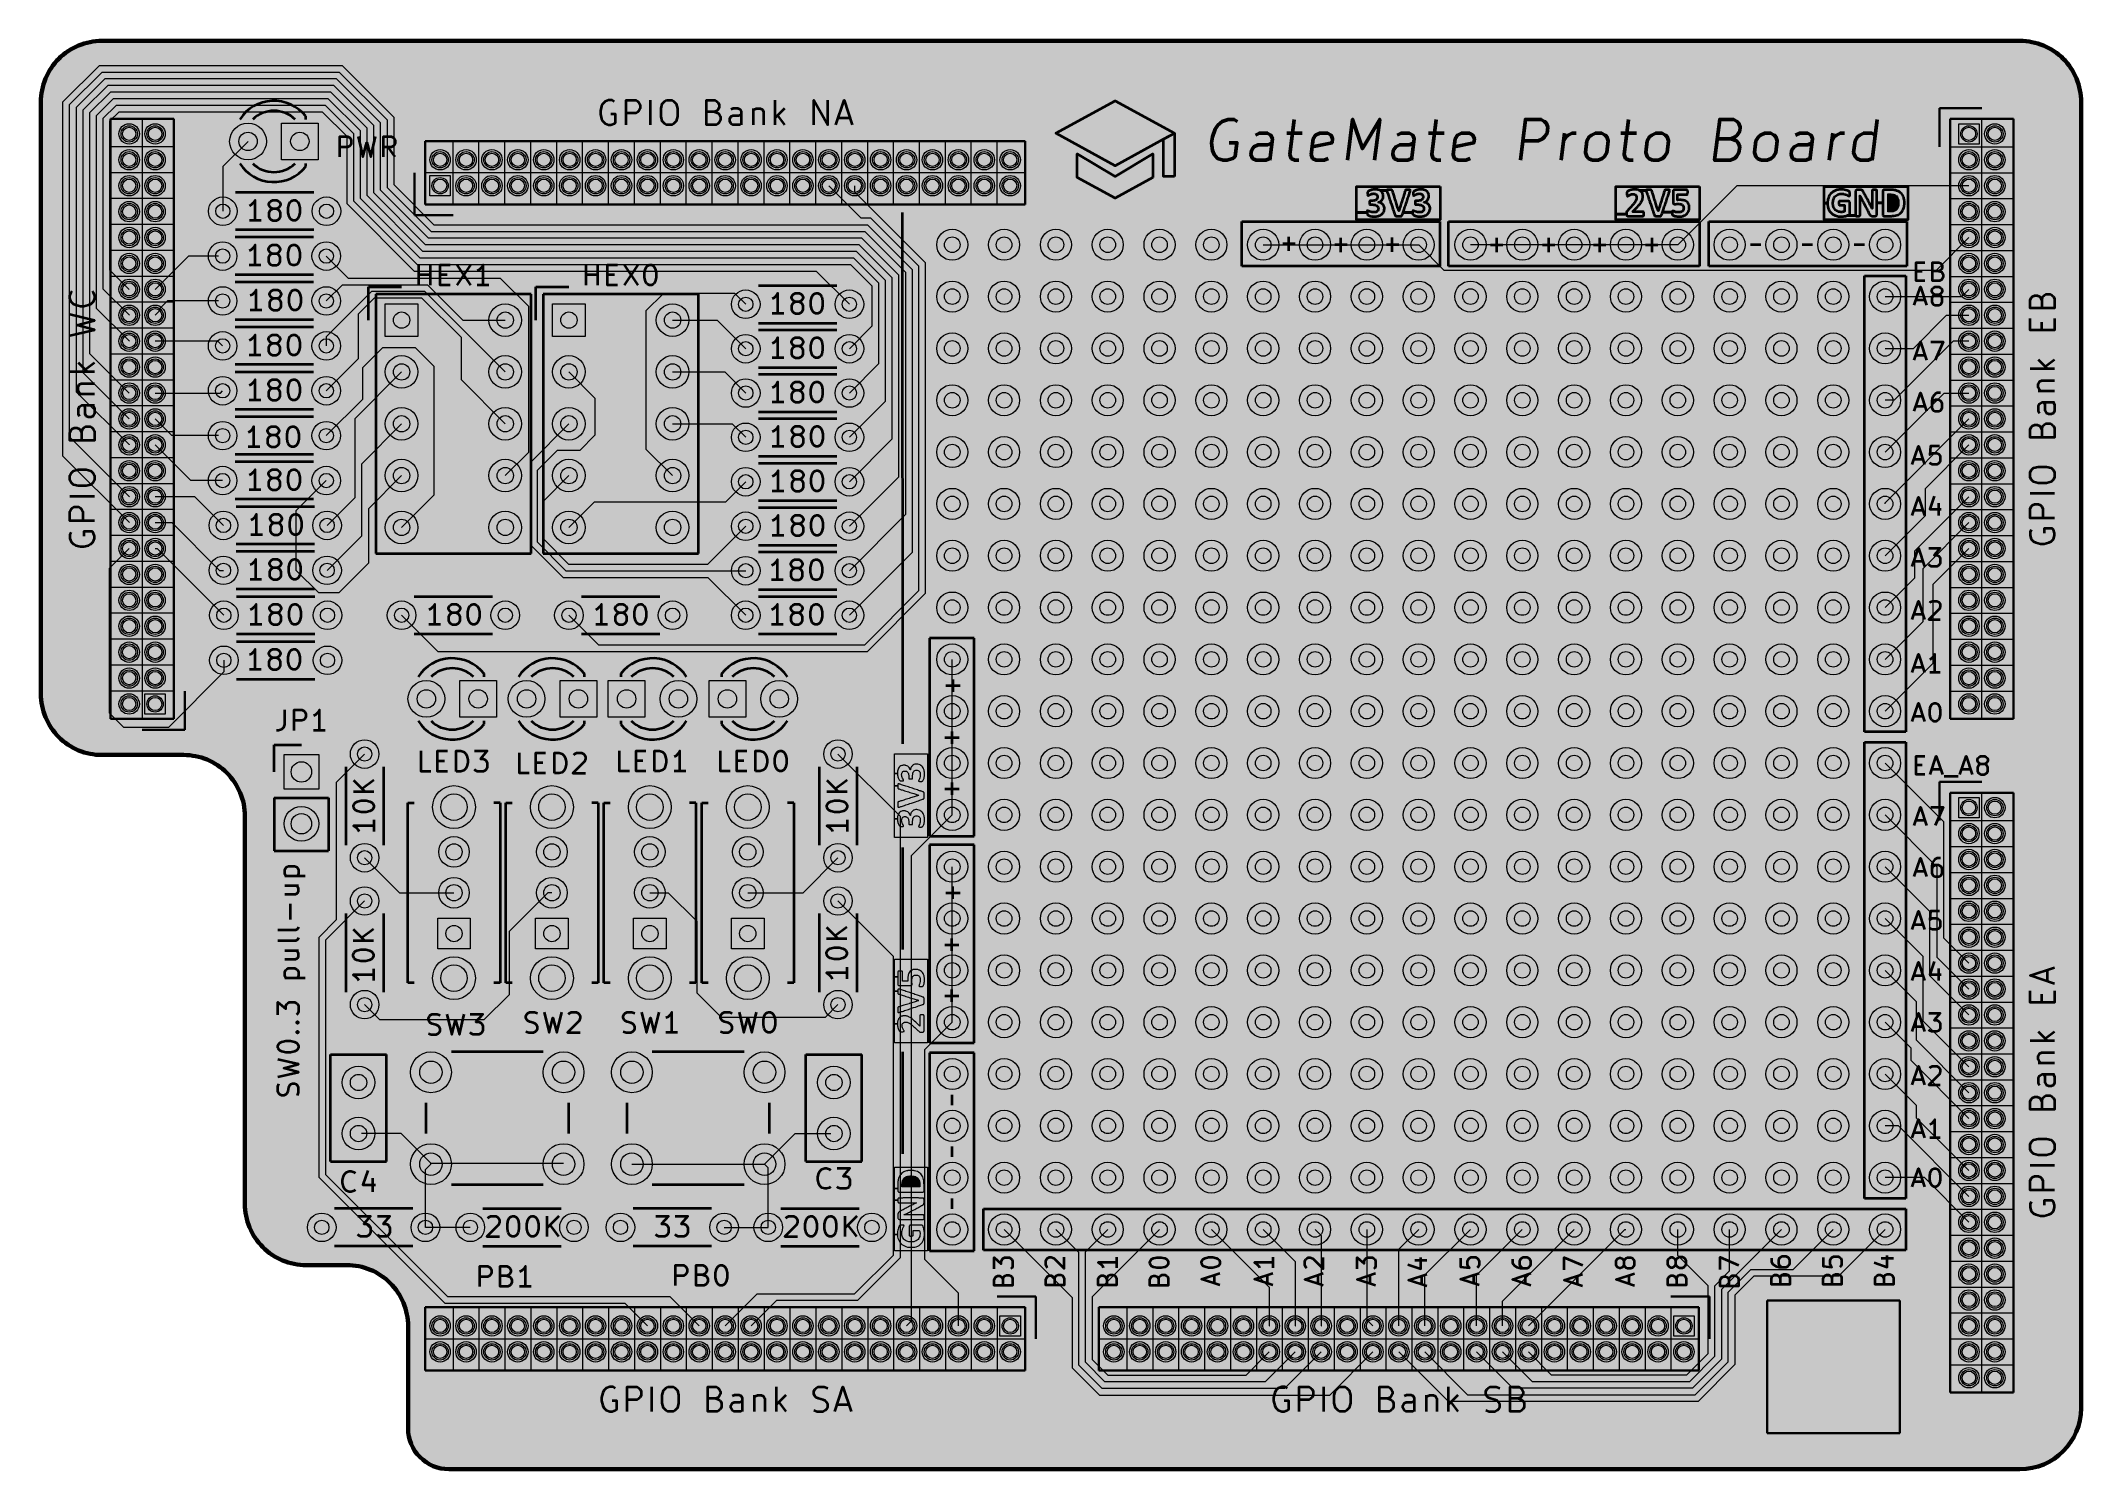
# Model space of a CAD drawing. Header units: millimetres. Extents: x 0 to 100, y -70 to 0.
import ezdxf

# ---------------------------------------------------------------- set-up
doc = ezdxf.new("R2010")
doc.units = ezdxf.units.MM
for name, color, linetype, lineweight, true_color in [('application board F.Cu', 8, 'Continuous', 18, 0x777779), ('application board F.Silkscreen', 18, 'Continuous', 40, 0x000000), ('application board pcb edge', 18, 'Continuous', 60, 0x000000), ('GPIO connector frame', 18, 'Continuous', 35, 0x000000), ('GPIO connector holes', 18, 'Continuous', 5, 0x000000), ('pcb board fill', 7, 'Continuous', 13, 0xefefef)]:
    doc.layers.add(name, color=color, linetype=linetype, lineweight=lineweight, true_color=true_color)
picture_1 = doc.add_image_def('image1.png', size_in_pixel=(924, 924))

msp = doc.modelspace()

# ---------------------------------------------------------------- hatches: boundary and pattern name
at = {"layer": 'application board F.Silkscreen', "transparency": 33554687}
for points in [[(55.560416, -4.533334), (55.295833, -4.677652), (55.03125, -4.82197), (52.65, -6.120834), (49.739583, -4.533334), (52.65, -2.945834)], [(55.560416, -6.65), (55.03125, -6.65), (55.03125, -4.82197), (55.560416, -4.533334)], [(54.502083, -6.702917), (52.65, -7.708334), (50.797917, -6.702917), (50.797917, -5.538751), (52.65, -6.65), (54.502083, -5.538751)], [(68.590373, -7.140269), (68.590373, -8.764467), (64.489628, -8.764467), (64.489628, -8.411689), (64.998669, -8.411689), (64.999066, -8.443929), (65.000464, -8.468418), (65.003179, -8.486852), (65.007524, -8.500926), (65.013814, -8.512335), (65.018442, -8.518358), (65.034771, -8.532691), (65.059161, -8.547192), (65.090229, -8.561321), (65.126593, -8.574537), (65.166869, -8.586297), (65.209675, -8.596061), (65.223595, -8.59866), (65.257852, -8.603229), (65.298435, -8.606279), (65.342452, -8.607784), (65.387014, -8.607719), (65.429229, -8.606058), (65.466207, -8.602775), (65.479299, -8.600936), (65.547921, -8.586223), (65.610594, -8.565188), (65.666846, -8.538048), (65.716204, -8.505018), (65.746012, -8.47889), (65.781717, -8.437732), (65.810436, -8.3918), (65.831945, -8.342318), (65.846018, -8.290507), (65.852431, -8.237591), (65.850958, -8.184794), (65.841375, -8.133337), (65.823456, -8.084443), (65.819917, -8.077173), (65.805699, -8.054453), (65.785532, -8.029434), (65.761715, -8.004472), (65.736547, -7.981922), (65.712328, -7.96414), (65.705691, -7.960144), (65.678855, -7.946883), (65.648114, -7.934725), (65.617267, -7.925002), (65.590112, -7.919049), (65.587637, -7.918698), (65.572048, -7.915752), (65.56548, -7.912401), (65.568083, -7.908892), (65.579751, -7.905523), (65.590859, -7.902091), (65.607484, -7.895535), (65.626707, -7.887038), (65.63454, -7.883326), (65.676812, -7.857716), (65.713539, -7.824846), (65.744072, -7.785565), (65.767764, -7.740719), (65.783964, -7.691156), (65.784953, -7.686849), (65.789119, -7.659896), (65.791224, -7.627824), (65.791357, -7.593315), (65.789611, -7.559053), (65.786078, -7.527723), (65.780848, -7.502006), (65.77838, -7.49411), (65.756497, -7.445065), (65.728296, -7.402701), (65.693567, -7.366859), (65.652102, -7.337379), (65.651316, -7.337001), (65.968564, -7.337001), (65.970754, -7.353198), (65.973905, -7.366455), (65.976272, -7.374246), (65.981474, -7.390454), (65.989325, -7.414517), (65.999638, -7.445878), (66.012229, -7.483975), (66.02691, -7.528249), (66.043496, -7.57814), (66.0618, -7.63309), (66.081637, -7.692537), (66.10282, -7.755922), (66.125163, -7.822686), (66.14848, -7.892269), (66.172585, -7.96411), (66.177197, -7.977846), (66.209843, -8.074909), (66.239736, -8.163478), (66.26686, -8.243504), (66.291198, -8.314938), (66.312731, -8.377731), (66.331444, -8.431833), (66.34732, -8.477195), (66.360341, -8.513768), (66.37049, -8.541504), (66.37775, -8.560352), (66.382104, -8.570265), (66.383057, -8.571746), (66.391712, -8.578292), (66.403774, -8.583455), (66.420219, -8.58735), (66.442022, -8.590093), (66.470156, -8.591797), (66.505597, -8.592578), (66.54932, -8.592551), (66.558941, -8.59246), (66.596195, -8.591957), (66.625225, -8.591272), (66.647277, -8.590317), (66.663597, -8.589007), (66.675432, -8.587257), (66.684028, -8.584979), (66.687609, -8.583567), (66.70082, -8.575713), (66.710864, -8.56636), (66.711964, -8.564797), (66.714594, -8.558536), (66.719981, -8.543927), (66.727908, -8.521614), (66.738161, -8.492241), (66.750523, -8.456452), (66.764779, -8.41489), (66.765871, -8.411689), (67.233718, -8.411689), (67.234114, -8.443929), (67.235512, -8.468418), (67.238227, -8.486852), (67.242572, -8.500926), (67.248862, -8.512335), (67.253491, -8.518358), (67.26982, -8.532691), (67.29421, -8.547192), (67.325278, -8.561321), (67.361641, -8.574537), (67.401917, -8.586297), (67.444723, -8.596061), (67.458643, -8.59866), (67.4929, -8.603229), (67.533483, -8.606279), (67.5775, -8.607784), (67.622062, -8.607719), (67.664277, -8.606058), (67.701255, -8.602775), (67.714348, -8.600936), (67.78297, -8.586223), (67.845643, -8.565188), (67.901895, -8.538048), (67.951253, -8.505018), (67.981061, -8.47889), (68.016765, -8.437732), (68.045485, -8.3918), (68.066993, -8.342318), (68.081067, -8.290507), (68.087479, -8.237591), (68.086006, -8.184794), (68.076423, -8.133337), (68.058504, -8.084443), (68.054966, -8.077173), (68.040748, -8.054453), (68.02058, -8.029434), (67.996763, -8.004472), (67.971596, -7.981922), (67.947376, -7.96414), (67.940739, -7.960144), (67.913903, -7.946883), (67.883163, -7.934725), (67.852316, -7.925002), (67.82516, -7.919049), (67.822686, -7.918698), (67.807096, -7.915752), (67.800529, -7.912401), (67.803132, -7.908892), (67.8148, -7.905523), (67.825908, -7.902091), (67.842533, -7.895535), (67.861756, -7.887038), (67.869588, -7.883326), (67.91186, -7.857716), (67.948587, -7.824846), (67.979121, -7.785565), (68.002812, -7.740719), (68.019012, -7.691156), (68.020002, -7.686849), (68.024168, -7.659896), (68.026272, -7.627824), (68.026406, -7.593315), (68.02466, -7.559053), (68.021126, -7.527723), (68.015897, -7.502006), (68.013429, -7.49411), (67.991545, -7.445065), (67.963344, -7.402701), (67.928616, -7.366859), (67.887151, -7.337379), (67.838739, -7.314102), (67.78317, -7.296868), (67.743538, -7.288901), (67.711357, -7.285226), (67.673046, -7.283402), (67.631434, -7.283349), (67.589352, -7.284986), (67.549627, -7.288233), (67.515089, -7.293009), (67.501261, -7.295803), (67.456745, -7.307632), (67.413607, -7.322034), (67.373498, -7.338281), (67.338074, -7.355648), (67.308986, -7.373407), (67.290208, -7.388529), (67.277881, -7.402156), (67.269173, -7.416766), (67.263622, -7.434181), (67.260769, -7.456221), (67.260154, -7.484708), (67.26066, -7.505454), (67.262558, -7.536512), (67.265957, -7.559103), (67.271189, -7.574157), (67.278583, -7.582605), (67.288472, -7.585378), (67.289058, -7.585384), (67.297122, -7.583149), (67.31126, -7.577088), (67.329378, -7.568165), (67.346641, -7.558883), (67.393542, -7.534098), (67.435302, -7.515295), (67.473651, -7.501937), (67.510319, -7.493488), (67.547035, -7.48941), (67.57229, -7.488854), (67.610781, -7.491092), (67.642451, -7.49747), (67.66929, -7.508652), (67.693286, -7.525305), (67.700577, -7.531794), (67.719981, -7.55291), (67.733248, -7.575182), (67.741225, -7.600845), (67.74476, -7.632136), (67.745127, -7.649414), (67.744889, -7.671984), (67.743768, -7.688188), (67.741154, -7.701127), (67.736436, -7.713902), (67.729563, -7.728481), (67.70768, -7.762453), (67.678558, -7.790405), (67.646177, -7.810277), (67.625056, -7.819284), (67.602232, -7.826109), (67.576115, -7.830986), (67.545115, -7.834148), (67.507643, -7.83583), (67.469562, -7.836271), (67.438989, -7.836344), (67.416401, -7.83661), (67.40031, -7.837242), (67.38923, -7.83841), (67.381674, -7.840288), (67.376156, -7.843047), (67.371188, -7.846859), (67.370121, -7.84777), (67.36477, -7.852656), (67.361049, -7.857694), (67.358609, -7.864645), (67.357103, -7.875273), (67.356182, -7.891341), (67.355498, -7.914609), (67.355297, -7.92284), (67.355135, -7.957363), (67.356688, -7.983503), (67.360187, -8.002228), (67.36586, -8.014507), (67.373937, -8.021309), (67.379015, -8.022973), (67.386925, -8.023761), (67.402709, -8.024652), (67.424775, -8.025579), (67.451529, -8.02648), (67.481376, -8.027287), (67.489422, -8.027473), (67.53353, -8.02888), (67.569908, -8.031127), (67.600279, -8.034511), (67.626367, -8.039325), (67.649898, -8.045864), (67.672594, -8.054422), (67.688124, -8.061399), (67.722197, -8.082483), (67.749863, -8.109891), (67.770561, -8.142497), (67.783731, -8.179176), (67.788813, -8.218803), (67.78574, -8.257599), (67.774786, -8.294541), (67.756453, -8.32632), (67.731364, -8.352842), (67.700141, -8.37401), (67.663408, -8.389729), (67.621785, -8.399903), (67.575897, -8.404436), (67.526364, -8.403234), (67.473811, -8.396201), (67.418859, -8.383241), (67.36213, -8.364258), (67.304248, -8.339158), (67.292425, -8.333313), (67.275748, -8.325939), (67.262193, -8.321882), (67.255231, -8.321654), (67.246686, -8.327481), (67.240475, -8.339335), (67.236388, -8.358092), (67.234217, -8.384627), (67.233718, -8.411689), (66.765871, -8.411689), (66.780713, -8.368201), (66.79811, -8.317027), (66.816752, -8.262013), (66.836426, -8.203803), (66.856915, -8.14304), (66.878004, -8.08037), (66.899476, -8.016435), (66.921116, -7.951879), (66.942709, -7.887348), (66.964038, -7.823484), (66.984888, -7.760931), (67.005044, -7.700334), (67.024288, -7.642337), (67.042407, -7.587583), (67.059184, -7.536717), (67.074403, -7.490383), (67.08785, -7.449224), (67.099307, -7.413884), (67.108559, -7.385008), (67.115391, -7.363239), (67.119586, -7.349222), (67.120919, -7.343885), (67.121707, -7.329142), (67.119046, -7.319857), (67.114041, -7.314063), (67.100779, -7.307014), (67.07918, -7.301788), (67.050226, -7.298501), (67.014896, -7.297266), (66.977218, -7.298058), (66.942165, -7.300336), (66.915574, -7.303827), (66.896488, -7.308776), (66.88395, -7.315423), (66.877317, -7.323359), (66.875351, -7.32896), (66.870766, -7.343017), (66.863747, -7.36494), (66.854478, -7.39414), (66.843145, -7.430028), (66.829934, -7.472013), (66.815029, -7.519506), (66.798615, -7.571918), (66.780878, -7.628659), (66.762004, -7.68914), (66.742176, -7.75277), (66.721581, -7.81896), (66.717646, -7.831618), (66.696961, -7.898106), (66.677027, -7.962064), (66.658028, -8.02291), (66.640146, -8.080063), (66.623566, -8.132941), (66.608469, -8.180962), (66.59504, -8.223545), (66.583461, -8.260107), (66.573916, -8.290068), (66.566588, -8.312844), (66.56166, -8.327856), (66.559315, -8.334519), (66.559172, -8.3348), (66.557354, -8.33087), (66.552897, -8.318479), (66.545987, -8.298203), (66.536811, -8.270621), (66.525557, -8.236309), (66.512411, -8.195845), (66.49756, -8.149806), (66.48119, -8.09877), (66.463489, -8.043313), (66.444644, -7.984014), (66.42484, -7.92145), (66.404266, -7.856198), (66.402883, -7.851802), (66.382077, -7.785712), (66.361933, -7.721801), (66.34265, -7.660694), (66.324425, -7.603015), (66.307456, -7.549387), (66.291941, -7.500435), (66.278078, -7.456781), (66.266065, -7.419051), (66.2561, -7.387868), (66.24838, -7.363856), (66.243105, -7.347638), (66.240485, -7.339879), (66.235454, -7.327531), (66.229736, -7.317967), (66.222127, -7.310835), (66.211419, -7.30578), (66.196408, -7.302448), (66.175885, -7.300485), (66.148647, -7.299538), (66.113485, -7.299253), (66.101988, -7.299243), (66.061188, -7.299579), (66.029016, -7.300876), (66.004643, -7.303569), (65.987239, -7.308094), (65.975977, -7.314884), (65.970028, -7.324375), (65.968564, -7.337001), (65.651316, -7.337001), (65.60369, -7.314102), (65.548122, -7.296868), (65.50849, -7.288901), (65.476308, -7.285226), (65.437997, -7.283402), (65.396386, -7.283349), (65.354304, -7.284986), (65.314579, -7.288233), (65.28004, -7.293009), (65.266212, -7.295803), (65.221697, -7.307632), (65.178558, -7.322034), (65.13845, -7.338281), (65.103025, -7.355648), (65.073938, -7.373407), (65.05516, -7.388529), (65.042833, -7.402156), (65.034124, -7.416766), (65.028573, -7.434181), (65.025721, -7.456221), (65.025105, -7.484708), (65.025612, -7.505454), (65.027509, -7.536512), (65.030908, -7.559103), (65.03614, -7.574157), (65.043535, -7.582605), (65.053423, -7.585378), (65.05401, -7.585384), (65.062073, -7.583149), (65.076212, -7.577088), (65.09433, -7.568165), (65.111592, -7.558883), (65.158493, -7.534098), (65.200254, -7.515295), (65.238603, -7.501937), (65.275271, -7.493488), (65.311986, -7.48941), (65.337241, -7.488854), (65.375733, -7.491092), (65.407403, -7.49747), (65.434241, -7.508652), (65.458237, -7.525305), (65.465529, -7.531794), (65.484932, -7.55291), (65.498199, -7.575182), (65.506176, -7.600845), (65.509711, -7.632136), (65.510079, -7.649414), (65.509841, -7.671984), (65.50872, -7.688188), (65.506106, -7.701127), (65.501388, -7.713902), (65.494515, -7.728481), (65.472632, -7.762453), (65.443509, -7.790405), (65.411129, -7.810277), (65.390008, -7.819284), (65.367184, -7.826109), (65.341067, -7.830986), (65.310067, -7.834148), (65.272594, -7.83583), (65.234513, -7.836271), (65.203941, -7.836344), (65.181353, -7.83661), (65.165262, -7.837242), (65.154182, -7.83841), (65.146626, -7.840288), (65.141107, -7.843047), (65.13614, -7.846859), (65.135072, -7.84777), (65.129722, -7.852656), (65.126, -7.857694), (65.123561, -7.864645), (65.122054, -7.875273), (65.121133, -7.891341), (65.120449, -7.914609), (65.120249, -7.92284), (65.120087, -7.957363), (65.12164, -7.983503), (65.125138, -8.002228), (65.130811, -8.014507), (65.138888, -8.021309), (65.143967, -8.022973), (65.151876, -8.023761), (65.167661, -8.024652), (65.189727, -8.025579), (65.21648, -8.02648), (65.246328, -8.027287), (65.254374, -8.027473), (65.298482, -8.02888), (65.334859, -8.031127), (65.36523, -8.034511), (65.391319, -8.039325), (65.414849, -8.045864), (65.437546, -8.054422), (65.453075, -8.061399), (65.487149, -8.082483), (65.514815, -8.109891), (65.535512, -8.142497), (65.548682, -8.179176), (65.553765, -8.218803), (65.550691, -8.257599), (65.539737, -8.294541), (65.521404, -8.32632), (65.496315, -8.352842), (65.465093, -8.37401), (65.428359, -8.389729), (65.386737, -8.399903), (65.340848, -8.404436), (65.291316, -8.403234), (65.238762, -8.396201), (65.18381, -8.383241), (65.127082, -8.364258), (65.0692, -8.339158), (65.057376, -8.333313), (65.0407, -8.325939), (65.027144, -8.321882), (65.020182, -8.321654), (65.011638, -8.327481), (65.005427, -8.339335), (65.00134, -8.358092), (64.999168, -8.384627), (64.998669, -8.411689), (64.489628, -8.411689), (64.489628, -7.140269)], [(81.300373, -7.140269), (81.300373, -8.764467), (77.199628, -8.764467), (77.199628, -8.496007), (77.711226, -8.496007), (77.712462, -8.520347), (77.714993, -8.538991), (77.715791, -8.542261), (77.726044, -8.56278), (77.742886, -8.57787), (77.759264, -8.584577), (77.766369, -8.585161), (77.7822, -8.58573), (77.80601, -8.586274), (77.837056, -8.586786), (77.874591, -8.587257), (77.917871, -8.587681), (77.966151, -8.58805), (78.018684, -8.588354), (78.074727, -8.588587), (78.133533, -8.588741), (78.156812, -8.588777), (78.226073, -8.588855), (78.286484, -8.588894), (78.338666, -8.58888), (78.383241, -8.588802), (78.420828, -8.588648), (78.452048, -8.588404), (78.477524, -8.588059), (78.497874, -8.5876), (78.51372, -8.587015), (78.525684, -8.586291), (78.534385, -8.585416), (78.540444, -8.584377), (78.544483, -8.583163), (78.547122, -8.581761), (78.548122, -8.580975), (78.556165, -8.571349), (78.5619, -8.557813), (78.565613, -8.538964), (78.56759, -8.513402), (78.568121, -8.483015), (78.567911, -8.45755), (78.567075, -8.43928), (78.565306, -8.425936), (78.562297, -8.415249), (78.557739, -8.404948), (78.557467, -8.404406), (78.546812, -8.383277), (78.282821, -8.382054), (78.233806, -8.381764), (78.187744, -8.381372), (78.145484, -8.380891), (78.107877, -8.380338), (78.07577, -8.379729), (78.050014, -8.379078), (78.031456, -8.3784), (78.020946, -8.377713), (78.01883, -8.37725), (78.022037, -8.372936), (78.030955, -8.363107), (78.044524, -8.348876), (78.061687, -8.331352), (78.080845, -8.31218), (78.147375, -8.24542), (78.206848, -8.184015), (78.259664, -8.127479), (78.306224, -8.075331), (78.346928, -8.027086), (78.382178, -7.982261), (78.412372, -7.940373), (78.437913, -7.900938), (78.459199, -7.863473), (78.469472, -7.843046), (78.484804, -7.809039), (78.49624, -7.778255), (78.504382, -7.748057), (78.50983, -7.71581), (78.513184, -7.67888), (78.514758, -7.644383), (78.515575, -7.614098), (78.515693, -7.590999), (78.514964, -7.572816), (78.513243, -7.557281), (78.510382, -7.542124), (78.507306, -7.529265), (78.494996, -7.488646), (78.479598, -7.454382), (78.459425, -7.423463), (78.432788, -7.392877), (78.42821, -7.388212), (78.407862, -7.368589), (78.390167, -7.353956), (78.37184, -7.341929), (78.362557, -7.337001), (78.678564, -7.337001), (78.680754, -7.353198), (78.683905, -7.366455), (78.686272, -7.374246), (78.691474, -7.390454), (78.699325, -7.414517), (78.709638, -7.445878), (78.722229, -7.483975), (78.73691, -7.528249), (78.753496, -7.57814), (78.7718, -7.63309), (78.791637, -7.692537), (78.81282, -7.755922), (78.835163, -7.822686), (78.85848, -7.892269), (78.882585, -7.96411), (78.887197, -7.977846), (78.919843, -8.074909), (78.949736, -8.163478), (78.97686, -8.243504), (79.001198, -8.314938), (79.022731, -8.377731), (79.041444, -8.431833), (79.05732, -8.477195), (79.070341, -8.513768), (79.08049, -8.541504), (79.08775, -8.560352), (79.092104, -8.570265), (79.093057, -8.571746), (79.101712, -8.578292), (79.113774, -8.583455), (79.130219, -8.58735), (79.152022, -8.590093), (79.180156, -8.591797), (79.215597, -8.592578), (79.25932, -8.592551), (79.268941, -8.59246), (79.306195, -8.591957), (79.335225, -8.591272), (79.357277, -8.590317), (79.373597, -8.589007), (79.385432, -8.587257), (79.394028, -8.584979), (79.397609, -8.583567), (79.41082, -8.575713), (79.420864, -8.56636), (79.421964, -8.564797), (79.424594, -8.558536), (79.429981, -8.543927), (79.437908, -8.521614), (79.448161, -8.492241), (79.460523, -8.456452), (79.474779, -8.41489), (79.480407, -8.3984), (79.956148, -8.3984), (79.956192, -8.42197), (79.956528, -8.443317), (79.957372, -8.475242), (79.958963, -8.499265), (79.961942, -8.516952), (79.966953, -8.529873), (79.974635, -8.539594), (79.985632, -8.547683), (80.000585, -8.555708), (80.003036, -8.556918), (80.025699, -8.566345), (80.055224, -8.576101), (80.089059, -8.585484), (80.124654, -8.593791), (80.159455, -8.60032), (80.162582, -8.600815), (80.190827, -8.604057), (80.225524, -8.606263), (80.264089, -8.607428), (80.303938, -8.607549), (80.342486, -8.606625), (80.377149, -8.60465), (80.405342, -8.601623), (80.408587, -8.601121), (80.474713, -8.586515), (80.536051, -8.565143), (80.592021, -8.537426), (80.642043, -8.503787), (80.685535, -8.464647), (80.721917, -8.420428), (80.750608, -8.371553), (80.762467, -8.343982), (80.773204, -8.313745), (80.780943, -8.286522), (80.786117, -8.259635), (80.789162, -8.230407), (80.790513, -8.196162), (80.790689, -8.17019), (80.790406, -8.138519), (80.789541, -8.114039), (80.787885, -8.094479), (80.785234, -8.077567), (80.781379, -8.061031), (80.780442, -8.057554), (80.761141, -8.00357), (80.734587, -7.95566), (80.700886, -7.91393), (80.66014, -7.878488), (80.612453, -7.849442), (80.558324, -7.827031), (80.52539, -7.817078), (80.492672, -7.809531), (80.45832, -7.804179), (80.420484, -7.800809), (80.377313, -7.799209), (80.326957, -7.799166), (80.31662, -7.799314), (80.215996, -7.800946), (80.215996, -7.523826), (80.688836, -7.523826), (80.69841, -7.511654), (80.705594, -7.498941), (80.71067, -7.481109), (80.713832, -7.456953), (80.71527, -7.42527), (80.7154, -7.405238), (80.714178, -7.370757), (80.710551, -7.344559), (80.704187, -7.32569), (80.694754, -7.313194), (80.681919, -7.306114), (80.680876, -7.305794), (80.672374, -7.304707), (80.655512, -7.30379), (80.631267, -7.303039), (80.600614, -7.302446), (80.564532, -7.302008), (80.523996, -7.301719), (80.479982, -7.301573), (80.433469, -7.301565), (80.385432, -7.301689), (80.336847, -7.301941), (80.288692, -7.302315), (80.241943, -7.302804), (80.197577, -7.303405), (80.15657, -7.304112), (80.119899, -7.304919), (80.088541, -7.305821), (80.063471, -7.306812), (80.045668, -7.307888), (80.036107, -7.309042), (80.035099, -7.309351), (80.024092, -7.317444), (80.014461, -7.32948), (80.01379, -7.33066), (80.012081, -7.334267), (80.010616, -7.338833), (80.009377, -7.345068), (80.008345, -7.353682), (80.007501, -7.365388), (80.006826, -7.380894), (80.006303, -7.400913), (80.005911, -7.426154), (80.005632, -7.457328), (80.005448, -7.495146), (80.00534, -7.54032), (80.005289, -7.593558), (80.005276, -7.654046), (80.005331, -7.707515), (80.005489, -7.758432), (80.00574, -7.805964), (80.006076, -7.84928), (80.006486, -7.887549), (80.006962, -7.919941), (80.007495, -7.945625), (80.008074, -7.963768), (80.00869, -7.973542), (80.008896, -7.974774), (80.015694, -7.987619), (80.028228, -7.996011), (80.047449, -8.00028), (80.07431, -8.000754), (80.082877, -8.000282), (80.138054, -7.997052), (80.189879, -7.994916), (80.237264, -7.993876), (80.279116, -7.993939), (80.314346, -7.995109), (80.341862, -7.997389), (80.353319, -7.999121), (80.399026, -8.011337), (80.437247, -8.029341), (80.468039, -8.053194), (80.49146, -8.082957), (80.507565, -8.11869), (80.516411, -8.160455), (80.517707, -8.174925), (80.517062, -8.223358), (80.508732, -8.266322), (80.492845, -8.303702), (80.469529, -8.33538), (80.438913, -8.361241), (80.401124, -8.381168), (80.35629, -8.395045), (80.30454, -8.402756), (80.264875, -8.404421), (80.197356, -8.400771), (80.13343, -8.388993), (80.071155, -8.368648), (80.032775, -8.35166), (80.00946, -8.341151), (79.9925, -8.335862), (79.980335, -8.335812), (79.971404, -8.34102), (79.964148, -8.351505), (79.963631, -8.352498), (79.960344, -8.360141), (79.95809, -8.369198), (79.956736, -8.38138), (79.956148, -8.3984), (79.480407, -8.3984), (79.490713, -8.368201), (79.50811, -8.317027), (79.526752, -8.262013), (79.546426, -8.203803), (79.566915, -8.14304), (79.588004, -8.08037), (79.609476, -8.016435), (79.631116, -7.951879), (79.652709, -7.887348), (79.674038, -7.823484), (79.694888, -7.760931), (79.715044, -7.700334), (79.734288, -7.642337), (79.752407, -7.587583), (79.769184, -7.536717), (79.784403, -7.490383), (79.79785, -7.449224), (79.809307, -7.413884), (79.818559, -7.385008), (79.825391, -7.363239), (79.829586, -7.349222), (79.830919, -7.343885), (79.831707, -7.329142), (79.829046, -7.319857), (79.824041, -7.314063), (79.810779, -7.307014), (79.78918, -7.301788), (79.760226, -7.298501), (79.724896, -7.297266), (79.687218, -7.298058), (79.652165, -7.300336), (79.625574, -7.303827), (79.606488, -7.308776), (79.59395, -7.315423), (79.587317, -7.323359), (79.585351, -7.32896), (79.580766, -7.343017), (79.573747, -7.36494), (79.564478, -7.39414), (79.553145, -7.430028), (79.539934, -7.472013), (79.525029, -7.519506), (79.508615, -7.571918), (79.490878, -7.628659), (79.472004, -7.68914), (79.452176, -7.75277), (79.431581, -7.81896), (79.427646, -7.831618), (79.406961, -7.898106), (79.387027, -7.962064), (79.368028, -8.02291), (79.350146, -8.080063), (79.333566, -8.132941), (79.318469, -8.180962), (79.30504, -8.223545), (79.293461, -8.260107), (79.283916, -8.290068), (79.276588, -8.312844), (79.27166, -8.327856), (79.269315, -8.334519), (79.269172, -8.3348), (79.267354, -8.33087), (79.262897, -8.318479), (79.255987, -8.298203), (79.246811, -8.270621), (79.235557, -8.236309), (79.222411, -8.195845), (79.20756, -8.149806), (79.19119, -8.09877), (79.173489, -8.043313), (79.154644, -7.984014), (79.13484, -7.92145), (79.114266, -7.856198), (79.112883, -7.851802), (79.092077, -7.785712), (79.071933, -7.721801), (79.05265, -7.660694), (79.034425, -7.603015), (79.017456, -7.549387), (79.001941, -7.500435), (78.988078, -7.456781), (78.976065, -7.419051), (78.9661, -7.387868), (78.95838, -7.363856), (78.953105, -7.347638), (78.950485, -7.339879), (78.945454, -7.327531), (78.939736, -7.317967), (78.932127, -7.310835), (78.921419, -7.30578), (78.906408, -7.302448), (78.885885, -7.300485), (78.858647, -7.299538), (78.823485, -7.299253), (78.811988, -7.299243), (78.771188, -7.299579), (78.739016, -7.300876), (78.714643, -7.303569), (78.697239, -7.308094), (78.685977, -7.314884), (78.680028, -7.324375), (78.678564, -7.337001), (78.362557, -7.337001), (78.349595, -7.33012), (78.345244, -7.32799), (78.31386, -7.313718), (78.284679, -7.302849), (78.255577, -7.294967), (78.22443, -7.289657), (78.189117, -7.286501), (78.147514, -7.285084), (78.125373, -7.284902), (78.091432, -7.284979), (78.064779, -7.285502), (78.043238, -7.286638), (78.02463, -7.288557), (78.006779, -7.291428), (77.987505, -7.295419), (77.986249, -7.2957), (77.940201, -7.307508), (77.895673, -7.321761), (77.854226, -7.337794), (77.817422, -7.35494), (77.786821, -7.372534), (77.763984, -7.389909), (77.762833, -7.39099), (77.751986, -7.402999), (77.744147, -7.416358), (77.738961, -7.432684), (77.736072, -7.453596), (77.735125, -7.480713), (77.73572, -7.514355), (77.737693, -7.550106), (77.741286, -7.576987), (77.746949, -7.595528), (77.755132, -7.606256), (77.766285, -7.609699), (77.780856, -7.606387), (77.799297, -7.596848), (77.803631, -7.594149), (77.831183, -7.577925), (77.862673, -7.56149), (77.894879, -7.546387), (77.924577, -7.534157), (77.940698, -7.528575), (77.966188, -7.522436), (77.99681, -7.517809), (78.021764, -7.515675), (78.046526, -7.514728), (78.065351, -7.515254), (78.081703, -7.51757), (78.099043, -7.521993), (78.102666, -7.523076), (78.137316, -7.538097), (78.165654, -7.560165), (78.187603, -7.589214), (78.192585, -7.598574), (78.198298, -7.610902), (78.20209, -7.621818), (78.20435, -7.633773), (78.205465, -7.649221), (78.205822, -7.670614), (78.205839, -7.682457), (78.204308, -7.72241), (78.19921, -7.757475), (78.189707, -7.791113), (78.174964, -7.826786), (78.166986, -7.843252), (78.155847, -7.864877), (78.144599, -7.885204), (78.132638, -7.904988), (78.119361, -7.924983), (78.104165, -7.945943), (78.086445, -7.968624), (78.065599, -7.99378), (78.041022, -8.022165), (78.012111, -8.054535), (77.978263, -8.091643), (77.938874, -8.134244), (77.906005, -8.169533), (77.875193, -8.202697), (77.845812, -8.234614), (77.818623, -8.264437), (77.794386, -8.29132), (77.773862, -8.314415), (77.75781, -8.332876), (77.746991, -8.345855), (77.743074, -8.351024), (77.732212, -8.369171), (77.722746, -8.388821), (77.718214, -8.401077), (77.714779, -8.418505), (77.712436, -8.442116), (77.711235, -8.46894), (77.711226, -8.496007), (77.199628, -8.496007), (77.199628, -7.140269)], [(91.500373, -7.140269), (91.500373, -8.764467), (87.399628, -8.764467), (87.399628, -7.959471), (87.572708, -7.959471), (87.572788, -7.998028), (87.573096, -8.028721), (87.573732, -8.053153), (87.574795, -8.07293), (87.576384, -8.089656), (87.578601, -8.104937), (87.581544, -8.120376), (87.583189, -8.128065), (87.604337, -8.205742), (87.632262, -8.276847), (87.666879, -8.341296), (87.708106, -8.399008), (87.755857, -8.4499), (87.810049, -8.493889), (87.870599, -8.530893), (87.937421, -8.560829), (88.010431, -8.583614), (88.057048, -8.593796), (88.08038, -8.598096), (88.099429, -8.601363), (88.116061, -8.603719), (88.132142, -8.605284), (88.149535, -8.606181), (88.170108, -8.60653), (88.195725, -8.606454), (88.228252, -8.606074), (88.242506, -8.60588), (88.284353, -8.605024), (88.318851, -8.603628), (88.348114, -8.601541), (88.374256, -8.59861), (88.399391, -8.594683), (88.400195, -8.594541), (88.447143, -8.585357), (88.492411, -8.574915), (88.528627, -8.565217), (88.933856, -8.565217), (88.944156, -8.574813), (88.956085, -8.582271), (88.970778, -8.587117), (88.971384, -8.587223), (88.983952, -8.589604), (88.992449, -8.591728), (88.993047, -8.591947), (89.001948, -8.593284), (89.017984, -8.593691), (89.038878, -8.5933), (89.062354, -8.592242), (89.086134, -8.590648), (89.107943, -8.588651), (89.125504, -8.586381), (89.13654, -8.58397), (89.137472, -8.583612), (89.142232, -8.581797), (89.146452, -8.580297), (89.150161, -8.578563), (89.153389, -8.576046), (89.156167, -8.572196), (89.158525, -8.566464), (89.160491, -8.558301), (89.162098, -8.547158), (89.163373, -8.532485), (89.164348, -8.513732), (89.165052, -8.490352), (89.165515, -8.461794), (89.165767, -8.427509), (89.165839, -8.386947), (89.16576, -8.339561), (89.16556, -8.284799), (89.165269, -8.222113), (89.164916, -8.150955), (89.164605, -8.086273), (89.164261, -8.019826), (89.163863, -7.955931), (89.16342, -7.895243), (89.162939, -7.838413), (89.162427, -7.786093), (89.161894, -7.738935), (89.161345, -7.697592), (89.16079, -7.662716), (89.160235, -7.634958), (89.159689, -7.614971), (89.159159, -7.603407), (89.158849, -7.600774), (89.157611, -7.59268), (89.159437, -7.590119), (89.163094, -7.594195), (89.168699, -7.604876), (89.174984, -7.619715), (89.182775, -7.639109), (89.192179, -7.660984), (89.203465, -7.685871), (89.216901, -7.714303), (89.232756, -7.746812), (89.251298, -7.78393), (89.272795, -7.826191), (89.297516, -7.874125), (89.325729, -7.928266), (89.357702, -7.989147), (89.393704, -8.057298), (89.431595, -8.12872), (89.460068, -8.182238), (89.487676, -8.234005), (89.514038, -8.283312), (89.538771, -8.329454), (89.561496, -8.371721), (89.581829, -8.409407), (89.599391, -8.441803), (89.613799, -8.468202), (89.624672, -8.487896), (89.63163, -8.500178), (89.633077, -8.502607), (89.646083, -8.521711), (89.660897, -8.540335), (89.67453, -8.554752), (89.675807, -8.555901), (89.689037, -8.566558), (89.702435, -8.57472), (89.717496, -8.580703), (89.735715, -8.584822), (89.758586, -8.587393), (89.787605, -8.588733), (89.824264, -8.589156), (89.833233, -8.589158), (89.869952, -8.588806), (89.898592, -8.587665), (89.920533, -8.585462), (89.937154, -8.581921), (89.949832, -8.57677), (89.959947, -8.569733), (89.967148, -8.562529), (89.970428, -8.558933), (89.973376, -8.555586), (89.976009, -8.551991), (89.978346, -8.547648), (89.980403, -8.542059), (89.9822, -8.534727), (89.983752, -8.525152), (89.985079, -8.512837), (89.986198, -8.497282), (89.987126, -8.47799), (89.987881, -8.454462), (89.988481, -8.426199), (89.988944, -8.392704), (89.989287, -8.353478), (89.989528, -8.308022), (89.989685, -8.255838), (89.989775, -8.196428), (89.989816, -8.129293), (89.989826, -8.053936), (89.989823, -7.969857), (89.989822, -7.944066), (90.273938, -7.944066), (90.273947, -8.031689), (90.273978, -8.110335), (90.274037, -8.180499), (90.27413, -8.242675), (90.274263, -8.297356), (90.274443, -8.345036), (90.274676, -8.386209), (90.274968, -8.42137), (90.275324, -8.451013), (90.275751, -8.47563), (90.276256, -8.495717), (90.276843, -8.511767), (90.277521, -8.524275), (90.278293, -8.533733), (90.279168, -8.540637), (90.28015, -8.54548), (90.281246, -8.548756), (90.281449, -8.549203), (90.295536, -8.568075), (90.316993, -8.581745), (90.325616, -8.585004), (90.332764, -8.585783), (90.348376, -8.586437), (90.371445, -8.586956), (90.400967, -8.58733), (90.435934, -8.58755), (90.475342, -8.587605), (90.518183, -8.587487), (90.555686, -8.587248), (90.611517, -8.586735), (90.658827, -8.586133), (90.698567, -8.585411), (90.731686, -8.584533), (90.759134, -8.583467), (90.781862, -8.582178), (90.800819, -8.580632), (90.816956, -8.578797), (90.824666, -8.577699), (90.898832, -8.563677), (90.965341, -8.545255), (91.025128, -8.522014), (91.07913, -8.493535), (91.128282, -8.4594), (91.169115, -8.423527), (91.212767, -8.374847), (91.249877, -8.32006), (91.280596, -8.258855), (91.305078, -8.190921), (91.323473, -8.115946), (91.325836, -8.103415), (91.330215, -8.072411), (91.333535, -8.034881), (91.335779, -7.992964), (91.336932, -7.948798), (91.336975, -7.904521), (91.335893, -7.86227), (91.333667, -7.824183), (91.330282, -7.792398), (91.328387, -7.780781), (91.315711, -7.723192), (91.300211, -7.671751), (91.280873, -7.623312), (91.270753, -7.601866), (91.236406, -7.542107), (91.195628, -7.489115), (91.14834, -7.442842), (91.094468, -7.403237), (91.033933, -7.37025), (90.96666, -7.343832), (90.892572, -7.323933), (90.825631, -7.312303), (90.809306, -7.310351), (90.791034, -7.308727), (90.769831, -7.3074), (90.74471, -7.306343), (90.714688, -7.305526), (90.678778, -7.30492), (90.635995, -7.304495), (90.585355, -7.304223), (90.548584, -7.304116), (90.497161, -7.304016), (90.454345, -7.303983), (90.419272, -7.30405), (90.391078, -7.304252), (90.368899, -7.304622), (90.351871, -7.305193), (90.339129, -7.306), (90.329811, -7.307077), (90.323053, -7.308456), (90.317989, -7.310172), (90.313757, -7.312259), (90.311836, -7.313362), (90.297723, -7.324217), (90.285499, -7.337647), (90.284608, -7.338922), (90.273938, -7.354756), (90.273938, -7.944066), (89.989822, -7.944066), (89.989821, -7.924108), (89.989818, -7.836829), (89.989805, -7.758524), (89.989773, -7.6887), (89.989715, -7.62686), (89.989623, -7.572508), (89.989491, -7.52515), (89.98931, -7.48429), (89.989073, -7.449433), (89.988773, -7.420082), (89.988401, -7.395744), (89.987952, -7.375922), (89.987416, -7.36012), (89.986786, -7.347844), (89.986055, -7.338599), (89.985216, -7.331887), (89.984261, -7.327216), (89.983182, -7.324087), (89.981972, -7.322008), (89.980658, -7.320516), (89.970398, -7.312988), (89.956046, -7.307557), (89.93629, -7.303987), (89.909813, -7.302046), (89.875302, -7.301498), (89.873807, -7.301502), (89.839697, -7.302264), (89.813433, -7.304533), (89.793465, -7.308622), (89.778244, -7.314847), (89.766483, -7.323283), (89.764874, -7.32486), (89.763458, -7.326879), (89.762225, -7.329912), (89.761163, -7.334529), (89.760265, -7.341302), (89.759519, -7.350802), (89.758916, -7.3636), (89.758446, -7.380267), (89.7581, -7.401373), (89.757866, -7.427491), (89.757735, -7.459191), (89.757698, -7.497043), (89.757744, -7.54162), (89.757864, -7.593492), (89.758048, -7.65323), (89.758285, -7.721405), (89.75851, -7.783152), (89.758783, -7.858559), (89.759013, -7.925031), (89.759189, -7.983102), (89.759301, -8.033308), (89.759341, -8.076184), (89.759299, -8.112264), (89.759165, -8.142083), (89.75893, -8.166177), (89.758586, -8.18508), (89.758121, -8.199328), (89.757527, -8.209455), (89.756795, -8.215996), (89.755915, -8.219488), (89.754878, -8.220463), (89.753674, -8.219458), (89.752293, -8.217007), (89.75093, -8.214089), (89.738955, -8.188502), (89.723566, -8.15665), (89.705154, -8.119287), (89.684115, -8.077165), (89.66084, -8.031037), (89.635724, -7.981657), (89.609159, -7.929778), (89.58154, -7.876154), (89.55326, -7.821536), (89.524712, -7.766678), (89.49629, -7.712334), (89.468387, -7.659257), (89.441397, -7.608199), (89.415712, -7.559914), (89.391728, -7.515156), (89.369836, -7.474676), (89.35043, -7.439229), (89.333904, -7.409567), (89.320652, -7.386444), (89.311066, -7.370612), (89.307551, -7.365357), (89.283228, -7.339003), (89.252668, -7.319374), (89.236913, -7.31266), (89.22803, -7.30995), (89.216915, -7.307884), (89.202218, -7.306373), (89.182589, -7.305325), (89.156676, -7.304653), (89.12313, -7.304265), (89.10896, -7.304179), (89.074478, -7.304032), (89.048056, -7.304072), (89.028286, -7.304422), (89.013759, -7.305207), (89.003066, -7.306549), (88.994796, -7.308573), (88.987542, -7.311403), (88.979893, -7.315162), (88.979061, -7.31559), (88.960293, -7.327946), (88.947364, -7.343787), (88.94483, -7.348298), (88.933856, -7.369051), (88.933856, -8.565217), (88.528627, -8.565217), (88.534415, -8.563667), (88.571574, -8.552066), (88.602305, -8.540566), (88.623, -8.530764), (88.63863, -8.51856), (88.650223, -8.503078), (88.650228, -8.503069), (88.652088, -8.499038), (88.653673, -8.494307), (88.655003, -8.488132), (88.656103, -8.479765), (88.656993, -8.468461), (88.657695, -8.453473), (88.658232, -8.434056), (88.658625, -8.409464), (88.658897, -8.37895), (88.659069, -8.341768), (88.659164, -8.297173), (88.659203, -8.244418), (88.65921, -8.198602), (88.659198, -8.139196), (88.659149, -8.088513), (88.65904, -8.045807), (88.658848, -8.010332), (88.658551, -7.98134), (88.658128, -7.958085), (88.657556, -7.939819), (88.656812, -7.925797), (88.655875, -7.915271), (88.654722, -7.907495), (88.65333, -7.901721), (88.651679, -7.897203), (88.650131, -7.893945), (88.646271, -7.886425), (88.642469, -7.88009), (88.637929, -7.874842), (88.631858, -7.870585), (88.62346, -7.867223), (88.611941, -7.86466), (88.596504, -7.8628), (88.576356, -7.861546), (88.5507, -7.860802), (88.518743, -7.860471), (88.479689, -7.860459), (88.432743, -7.860668), (88.377971, -7.860996), (88.146453, -7.862398), (88.136539, -7.875678), (88.131948, -7.883234), (88.12882, -7.892711), (88.126778, -7.906217), (88.125445, -7.92586), (88.124846, -7.940922), (88.124958, -7.980198), (88.128222, -8.011354), (88.134588, -8.034083), (88.141787, -8.045889), (88.144773, -8.048385), (88.149421, -8.050327), (88.15684, -8.051784), (88.168136, -8.052824), (88.184417, -8.053515), (88.206791, -8.053925), (88.236364, -8.054123), (88.274245, -8.054176), (88.403505, -8.054176), (88.403505, -8.356226), (88.37391, -8.368028), (88.342863, -8.378983), (88.312578, -8.386315), (88.280039, -8.390523), (88.24223, -8.392107), (88.2283, -8.39214), (88.163939, -8.387747), (88.104586, -8.375385), (88.050465, -8.35526), (88.001799, -8.327578), (87.958814, -8.292544), (87.921734, -8.250363), (87.890782, -8.201242), (87.866183, -8.145385), (87.84816, -8.082998), (87.839636, -8.035964), (87.836353, -8.000623), (87.835346, -7.95982), (87.836469, -7.916512), (87.839577, -7.873654), (87.844525, -7.834201), (87.851165, -7.801108), (87.851234, -7.800839), (87.871428, -7.739504), (87.898568, -7.684158), (87.932279, -7.635156), (87.972181, -7.592853), (88.017898, -7.557603), (88.06905, -7.529762), (88.125261, -7.509684), (88.171774, -7.499735), (88.198604, -7.497048), (88.23182, -7.496009), (88.268601, -7.496497), (88.306124, -7.498389), (88.341568, -7.501563), (88.372109, -7.505899), (88.386932, -7.509014), (88.451545, -7.528106), (88.515849, -7.553375), (88.570245, -7.579421), (88.593947, -7.591529), (88.610794, -7.599752), (88.622328, -7.604591), (88.630089, -7.606545), (88.635617, -7.606114), (88.640452, -7.603799), (88.642089, -7.602752), (88.651406, -7.592518), (88.658016, -7.575437), (88.66203, -7.550893), (88.663557, -7.518273), (88.663045, -7.485467), (88.66114, -7.452173), (88.657308, -7.426439), (88.65034, -7.406384), (88.63903, -7.390124), (88.622169, -7.375778), (88.598551, -7.361464), (88.576021, -7.349788), (88.526536, -7.328871), (88.46998, -7.311623), (88.408094, -7.298244), (88.342618, -7.288931), (88.275294, -7.283886), (88.207862, -7.283306), (88.142063, -7.287391), (88.090977, -7.294287), (88.020022, -7.31054), (87.951334, -7.33421), (87.886358, -7.3646), (87.826538, -7.401018), (87.773319, -7.442769), (87.763626, -7.451669), (87.715387, -7.503626), (87.673305, -7.562532), (87.637618, -7.627939), (87.608562, -7.699404), (87.586377, -7.77648), (87.583547, -7.789001), (87.580131, -7.80552), (87.57751, -7.820853), (87.575581, -7.836621), (87.574242, -7.854446), (87.57339, -7.875949), (87.57292, -7.902753), (87.57273, -7.936478), (87.572708, -7.959471), (87.399628, -7.959471), (87.399628, -7.140269)]]:
    msp.add_hatch(color=256, dxfattribs=at).paths.add_polyline_path(points, flags=0)
at = {"layer": 'application board F.Silkscreen', "lineweight": 5, "transparency": 33554687}
for points in [[(90.611326, -7.504967), (90.665506, -7.505629), (90.711763, -7.507661), (90.751575, -7.511302), (90.786424, -7.516795), (90.817787, -7.524379), (90.847146, -7.534296), (90.875979, -7.546788), (90.880053, -7.548753), (90.919777, -7.572747), (90.957126, -7.604067), (90.989958, -7.640574), (91.016131, -7.680127), (91.02117, -7.689808), (91.036468, -7.723639), (91.04821, -7.756621), (91.056839, -7.790861), (91.062798, -7.828465), (91.06653, -7.87154), (91.06828, -7.913951), (91.068544, -7.976187), (91.065657, -8.030943), (91.059347, -8.079759), (91.04934, -8.124179), (91.035362, -8.165744), (91.017142, -8.205996), (91.016198, -8.207839), (90.998128, -8.237131), (90.974463, -8.266994), (90.947451, -8.295095), (90.91934, -8.319099), (90.892378, -8.336673), (90.891763, -8.336996), (90.858926, -8.35173), (90.82178, -8.363602), (90.779403, -8.37276), (90.730872, -8.379351), (90.675265, -8.383522), (90.611659, -8.38542), (90.587649, -8.385575), (90.529642, -8.385645), (90.529642, -7.504884)], [(41.840269, -34.939627), (43.464467, -34.939627), (43.464467, -39.040372), (41.840269, -39.040372), (41.840269, -38.133614), (41.983349, -38.133614), (41.984986, -38.175696), (41.988233, -38.215421), (41.993009, -38.24996), (41.995803, -38.263788), (42.007632, -38.308303), (42.022034, -38.351442), (42.038281, -38.39155), (42.055648, -38.426975), (42.073407, -38.456062), (42.088529, -38.47484), (42.102156, -38.487167), (42.116766, -38.495876), (42.134181, -38.501427), (42.156221, -38.504279), (42.184708, -38.504895), (42.205454, -38.504388), (42.236512, -38.502491), (42.259103, -38.499092), (42.274157, -38.49386), (42.282605, -38.486465), (42.285378, -38.476577), (42.285384, -38.47599), (42.283149, -38.467927), (42.277088, -38.453788), (42.268165, -38.43567), (42.258883, -38.418408), (42.234098, -38.371507), (42.215295, -38.329746), (42.201937, -38.291397), (42.193488, -38.254729), (42.18941, -38.218014), (42.188854, -38.192759), (42.191092, -38.154267), (42.19747, -38.122597), (42.208652, -38.095759), (42.225305, -38.071763), (42.231794, -38.064471), (42.25291, -38.045068), (42.275182, -38.031801), (42.300845, -38.023824), (42.332136, -38.020289), (42.349414, -38.019921), (42.371984, -38.020159), (42.388188, -38.02128), (42.401127, -38.023894), (42.413902, -38.028612), (42.428481, -38.035485), (42.462453, -38.057368), (42.490405, -38.086491), (42.510277, -38.118871), (42.519284, -38.139992), (42.526109, -38.162816), (42.530986, -38.188933), (42.534148, -38.219933), (42.53583, -38.257406), (42.536271, -38.295487), (42.536344, -38.326059), (42.53661, -38.348647), (42.537242, -38.364738), (42.53841, -38.375818), (42.540288, -38.383374), (42.543047, -38.388893), (42.546859, -38.39386), (42.54777, -38.394928), (42.552656, -38.400278), (42.557694, -38.404), (42.564645, -38.406439), (42.575273, -38.407946), (42.591341, -38.408867), (42.614609, -38.409551), (42.62284, -38.409751), (42.657363, -38.409913), (42.683503, -38.40836), (42.702228, -38.404862), (42.714507, -38.399189), (42.721309, -38.391112), (42.722973, -38.386033), (42.723761, -38.378124), (42.724652, -38.362339), (42.725579, -38.340273), (42.72648, -38.31352), (42.727287, -38.283672), (42.727473, -38.275626), (42.72888, -38.231518), (42.731127, -38.195141), (42.734511, -38.16477), (42.739325, -38.138681), (42.745864, -38.115151), (42.754422, -38.092454), (42.761399, -38.076925), (42.782483, -38.042851), (42.809891, -38.015185), (42.842497, -37.994488), (42.879176, -37.981318), (42.918803, -37.976235), (42.957599, -37.979309), (42.994541, -37.990263), (43.02632, -38.008596), (43.052842, -38.033685), (43.07401, -38.064907), (43.089729, -38.101641), (43.099903, -38.143263), (43.104436, -38.189152), (43.103234, -38.238684), (43.096201, -38.291238), (43.083241, -38.34619), (43.064258, -38.402918), (43.039158, -38.4608), (43.033313, -38.472624), (43.025939, -38.4893), (43.021882, -38.502856), (43.021654, -38.509818), (43.027481, -38.518362), (43.039335, -38.524573), (43.058092, -38.52866), (43.084627, -38.530832), (43.111689, -38.531331), (43.143929, -38.530934), (43.168418, -38.529536), (43.186852, -38.526821), (43.200926, -38.522476), (43.212335, -38.516186), (43.218358, -38.511558), (43.232691, -38.495229), (43.247192, -38.470839), (43.261321, -38.439771), (43.274537, -38.403407), (43.286297, -38.363131), (43.296061, -38.320325), (43.29866, -38.306405), (43.303229, -38.272148), (43.306279, -38.231565), (43.307784, -38.187548), (43.307719, -38.142986), (43.306058, -38.100771), (43.302775, -38.063793), (43.300936, -38.050701), (43.286223, -37.982079), (43.265188, -37.919406), (43.238048, -37.863154), (43.205018, -37.813796), (43.17889, -37.783988), (43.137732, -37.748283), (43.0918, -37.719564), (43.042318, -37.698055), (42.990507, -37.683982), (42.937591, -37.677569), (42.884794, -37.679042), (42.833337, -37.688625), (42.784443, -37.706544), (42.777173, -37.710083), (42.754453, -37.724301), (42.729434, -37.744468), (42.704472, -37.768285), (42.681922, -37.793453), (42.66414, -37.817672), (42.660144, -37.824309), (42.646883, -37.851145), (42.634725, -37.881886), (42.625002, -37.912733), (42.619049, -37.939888), (42.618698, -37.942363), (42.615752, -37.957952), (42.612401, -37.96452), (42.608892, -37.961917), (42.605523, -37.950249), (42.602091, -37.939141), (42.595535, -37.922516), (42.587038, -37.903293), (42.583326, -37.89546), (42.557716, -37.853188), (42.524846, -37.816461), (42.485565, -37.785928), (42.440719, -37.762236), (42.391156, -37.746036), (42.386849, -37.745047), (42.359896, -37.740881), (42.327824, -37.738776), (42.293315, -37.738643), (42.259053, -37.740389), (42.227723, -37.743922), (42.202006, -37.749152), (42.19411, -37.75162), (42.145065, -37.773503), (42.102701, -37.801704), (42.066859, -37.836433), (42.037379, -37.877898), (42.037001, -37.878684), (42.014102, -37.92631), (41.996868, -37.981878), (41.988901, -38.02151), (41.985226, -38.053692), (41.983402, -38.092003), (41.983349, -38.133614), (41.840269, -38.133614), (41.840269, -36.515104), (41.997266, -36.515104), (41.998058, -36.552782), (42.000336, -36.587835), (42.003827, -36.614426), (42.008776, -36.633512), (42.015423, -36.64605), (42.023359, -36.652683), (42.02896, -36.654649), (42.043017, -36.659234), (42.06494, -36.666253), (42.09414, -36.675522), (42.130028, -36.686855), (42.172013, -36.700066), (42.219506, -36.714971), (42.271918, -36.731385), (42.328659, -36.749122), (42.38914, -36.767996), (42.45277, -36.787824), (42.51896, -36.808419), (42.531618, -36.812354), (42.598106, -36.833039), (42.662064, -36.852973), (42.72291, -36.871972), (42.780063, -36.889854), (42.832941, -36.906434), (42.880962, -36.921531), (42.923545, -36.93496), (42.960107, -36.946539), (42.990068, -36.956084), (43.012844, -36.963412), (43.027856, -36.96834), (43.034519, -36.970685), (43.0348, -36.970828), (43.03087, -36.972646), (43.018479, -36.977103), (42.998203, -36.984013), (42.970621, -36.993189), (42.936309, -37.004443), (42.895845, -37.017589), (42.849806, -37.03244), (42.79877, -37.04881), (42.743313, -37.066511), (42.684014, -37.085356), (42.62145, -37.10516), (42.556198, -37.125734), (42.551802, -37.127117), (42.485712, -37.147923), (42.421801, -37.168067), (42.360694, -37.18735), (42.303015, -37.205575), (42.249387, -37.222544), (42.200435, -37.238059), (42.156781, -37.251922), (42.119051, -37.263935), (42.087868, -37.2739), (42.063856, -37.28162), (42.047638, -37.286895), (42.039879, -37.289515), (42.027531, -37.294546), (42.017967, -37.300264), (42.010835, -37.307873), (42.00578, -37.318581), (42.002448, -37.333592), (42.000485, -37.354115), (41.999538, -37.381353), (41.999253, -37.416515), (41.999243, -37.428012), (41.999579, -37.468812), (42.000876, -37.500984), (42.003569, -37.525357), (42.008094, -37.542761), (42.014884, -37.554023), (42.024375, -37.559972), (42.037001, -37.561436), (42.053198, -37.559246), (42.066455, -37.556095), (42.074246, -37.553728), (42.090454, -37.548526), (42.114517, -37.540675), (42.145878, -37.530362), (42.183975, -37.517771), (42.228249, -37.50309), (42.27814, -37.486504), (42.33309, -37.4682), (42.392537, -37.448363), (42.455922, -37.42718), (42.522686, -37.404837), (42.592269, -37.38152), (42.66411, -37.357415), (42.677846, -37.352803), (42.774909, -37.320157), (42.863478, -37.290264), (42.943504, -37.26314), (43.014938, -37.238802), (43.077731, -37.217269), (43.131833, -37.198556), (43.177195, -37.18268), (43.213768, -37.169659), (43.241504, -37.15951), (43.260352, -37.15225), (43.270265, -37.147896), (43.271746, -37.146943), (43.278292, -37.138288), (43.283455, -37.126226), (43.28735, -37.109781), (43.290093, -37.087978), (43.291797, -37.059844), (43.292578, -37.024403), (43.292551, -36.98068), (43.29246, -36.971059), (43.291957, -36.933805), (43.291272, -36.904775), (43.290317, -36.882723), (43.289007, -36.866403), (43.287257, -36.854568), (43.284979, -36.845972), (43.283567, -36.842391), (43.275713, -36.82918), (43.26636, -36.819136), (43.264797, -36.818036), (43.258536, -36.815406), (43.243927, -36.810019), (43.221614, -36.802092), (43.192241, -36.791839), (43.156452, -36.779477), (43.11489, -36.765221), (43.111689, -36.764129), (43.068201, -36.749287), (43.017027, -36.73189), (42.962013, -36.713248), (42.903803, -36.693574), (42.84304, -36.673085), (42.78037, -36.651996), (42.716435, -36.630524), (42.651879, -36.608884), (42.587348, -36.587291), (42.523484, -36.565962), (42.460931, -36.545112), (42.400334, -36.524956), (42.342337, -36.505712), (42.287583, -36.487593), (42.236717, -36.470816), (42.190383, -36.455597), (42.149224, -36.44215), (42.113884, -36.430693), (42.085008, -36.421441), (42.063239, -36.414609), (42.049222, -36.410414), (42.043885, -36.409081), (42.029142, -36.408293), (42.019857, -36.410954), (42.014063, -36.415959), (42.007014, -36.429221), (42.001788, -36.45082), (41.998501, -36.479774), (41.997266, -36.515104), (41.840269, -36.515104), (41.840269, -35.898566), (41.983349, -35.898566), (41.984986, -35.940648), (41.988233, -35.980373), (41.993009, -36.014911), (41.995803, -36.028739), (42.007632, -36.073255), (42.022034, -36.116393), (42.038281, -36.156502), (42.055648, -36.191926), (42.073407, -36.221014), (42.088529, -36.239792), (42.102156, -36.252119), (42.116766, -36.260827), (42.134181, -36.266378), (42.156221, -36.269231), (42.184708, -36.269846), (42.205454, -36.26934), (42.236512, -36.267442), (42.259103, -36.264043), (42.274157, -36.258811), (42.282605, -36.251417), (42.285378, -36.241528), (42.285384, -36.240942), (42.283149, -36.232878), (42.277088, -36.21874), (42.268165, -36.200622), (42.258883, -36.183359), (42.234098, -36.136458), (42.215295, -36.094698), (42.201937, -36.056349), (42.193488, -36.019681), (42.18941, -35.982965), (42.188854, -35.95771), (42.191092, -35.919219), (42.19747, -35.887549), (42.208652, -35.86071), (42.225305, -35.836714), (42.231794, -35.829423), (42.25291, -35.810019), (42.275182, -35.796752), (42.300845, -35.788775), (42.332136, -35.78524), (42.349414, -35.784873), (42.371984, -35.785111), (42.388188, -35.786232), (42.401127, -35.788846), (42.413902, -35.793564), (42.428481, -35.800437), (42.462453, -35.82232), (42.490405, -35.851442), (42.510277, -35.883823), (42.519284, -35.904944), (42.526109, -35.927768), (42.530986, -35.953885), (42.534148, -35.984885), (42.53583, -36.022357), (42.536271, -36.060438), (42.536344, -36.091011), (42.53661, -36.113599), (42.537242, -36.12969), (42.53841, -36.14077), (42.540288, -36.148326), (42.543047, -36.153844), (42.546859, -36.158812), (42.54777, -36.159879), (42.552656, -36.16523), (42.557694, -36.168951), (42.564645, -36.171391), (42.575273, -36.172897), (42.591341, -36.173818), (42.614609, -36.174502), (42.62284, -36.174703), (42.657363, -36.174865), (42.683503, -36.173312), (42.702228, -36.169813), (42.714507, -36.16414), (42.721309, -36.156063), (42.722973, -36.150985), (42.723761, -36.143075), (42.724652, -36.127291), (42.725579, -36.105225), (42.72648, -36.078471), (42.727287, -36.048624), (42.727473, -36.040578), (42.72888, -35.99647), (42.731127, -35.960092), (42.734511, -35.929721), (42.739325, -35.903633), (42.745864, -35.880102), (42.754422, -35.857406), (42.761399, -35.841876), (42.782483, -35.807803), (42.809891, -35.780137), (42.842497, -35.759439), (42.879176, -35.746269), (42.918803, -35.741187), (42.957599, -35.74426), (42.994541, -35.755214), (43.02632, -35.773547), (43.052842, -35.798636), (43.07401, -35.829859), (43.089729, -35.866592), (43.099903, -35.908215), (43.104436, -35.954103), (43.103234, -36.003636), (43.096201, -36.056189), (43.083241, -36.111141), (43.064258, -36.16787), (43.039158, -36.225752), (43.033313, -36.237575), (43.025939, -36.254252), (43.021882, -36.267807), (43.021654, -36.274769), (43.027481, -36.283314), (43.039335, -36.289525), (43.058092, -36.293612), (43.084627, -36.295783), (43.111689, -36.296282), (43.143929, -36.295886), (43.168418, -36.294488), (43.186852, -36.291773), (43.200926, -36.287428), (43.212335, -36.281138), (43.218358, -36.276509), (43.232691, -36.26018), (43.247192, -36.23579), (43.261321, -36.204722), (43.274537, -36.168359), (43.286297, -36.128083), (43.296061, -36.085277), (43.29866, -36.071357), (43.303229, -36.0371), (43.306279, -35.996517), (43.307784, -35.9525), (43.307719, -35.907938), (43.306058, -35.865723), (43.302775, -35.828745), (43.300936, -35.815652), (43.286223, -35.74703), (43.265188, -35.684357), (43.238048, -35.628105), (43.205018, -35.578747), (43.17889, -35.548939), (43.137732, -35.513235), (43.0918, -35.484515), (43.042318, -35.463007), (42.990507, -35.448933), (42.937591, -35.442521), (42.884794, -35.443994), (42.833337, -35.453577), (42.784443, -35.471496), (42.777173, -35.475034), (42.754453, -35.489252), (42.729434, -35.50942), (42.704472, -35.533237), (42.681922, -35.558404), (42.66414, -35.582624), (42.660144, -35.589261), (42.646883, -35.616097), (42.634725, -35.646837), (42.625002, -35.677684), (42.619049, -35.70484), (42.618698, -35.707314), (42.615752, -35.722904), (42.612401, -35.729471), (42.608892, -35.726868), (42.605523, -35.7152), (42.602091, -35.704092), (42.595535, -35.687467), (42.587038, -35.668244), (42.583326, -35.660412), (42.557716, -35.61814), (42.524846, -35.581413), (42.485565, -35.550879), (42.440719, -35.527188), (42.391156, -35.510988), (42.386849, -35.509998), (42.359896, -35.505832), (42.327824, -35.503728), (42.293315, -35.503594), (42.259053, -35.50534), (42.227723, -35.508874), (42.202006, -35.514103), (42.19411, -35.516571), (42.145065, -35.538455), (42.102701, -35.566656), (42.066859, -35.601384), (42.037379, -35.642849), (42.014102, -35.691261), (41.996868, -35.74683), (41.988901, -35.786462), (41.985226, -35.818643), (41.983402, -35.856954), (41.983349, -35.898566), (41.840269, -35.898566)], [(41.840269, -44.999627), (43.464467, -44.999627), (43.464467, -49.100372), (41.840269, -49.100372), (41.840269, -48.174627), (41.984902, -48.174627), (41.984979, -48.208568), (41.985502, -48.235221), (41.986638, -48.256762), (41.988557, -48.27537), (41.991428, -48.293221), (41.995419, -48.312495), (41.9957, -48.313751), (42.007508, -48.359799), (42.021761, -48.404327), (42.037794, -48.445774), (42.05494, -48.482578), (42.072534, -48.513179), (42.089909, -48.536016), (42.09099, -48.537167), (42.102999, -48.548014), (42.116358, -48.555853), (42.132684, -48.561039), (42.153596, -48.563928), (42.180713, -48.564875), (42.214355, -48.56428), (42.250106, -48.562307), (42.276987, -48.558714), (42.295528, -48.553051), (42.306256, -48.544868), (42.309699, -48.533715), (42.306387, -48.519144), (42.296848, -48.500703), (42.294149, -48.496369), (42.277925, -48.468817), (42.26149, -48.437327), (42.246387, -48.405121), (42.234157, -48.375423), (42.228575, -48.359302), (42.222436, -48.333812), (42.217809, -48.30319), (42.215675, -48.278236), (42.214728, -48.253474), (42.215254, -48.234649), (42.21757, -48.218297), (42.221993, -48.200957), (42.223076, -48.197334), (42.238097, -48.162684), (42.260165, -48.134346), (42.289214, -48.112397), (42.298574, -48.107415), (42.310902, -48.101702), (42.321818, -48.09791), (42.333773, -48.09565), (42.349221, -48.094535), (42.370614, -48.094178), (42.382457, -48.094161), (42.42241, -48.095692), (42.457475, -48.10079), (42.491113, -48.110293), (42.526786, -48.125036), (42.543252, -48.133014), (42.564877, -48.144153), (42.585204, -48.155401), (42.604988, -48.167362), (42.624983, -48.180639), (42.645943, -48.195835), (42.668624, -48.213555), (42.69378, -48.234401), (42.722165, -48.258978), (42.754535, -48.287889), (42.791643, -48.321737), (42.834244, -48.361126), (42.869533, -48.393995), (42.902697, -48.424807), (42.934614, -48.454188), (42.964437, -48.481377), (42.99132, -48.505614), (43.014415, -48.526138), (43.032876, -48.54219), (43.045855, -48.553009), (43.051024, -48.556926), (43.069171, -48.567788), (43.088821, -48.577254), (43.101077, -48.581786), (43.118505, -48.585221), (43.142116, -48.587564), (43.16894, -48.588765), (43.196007, -48.588774), (43.220347, -48.587538), (43.238991, -48.585007), (43.242261, -48.584209), (43.26278, -48.573956), (43.27787, -48.557114), (43.284577, -48.540736), (43.285161, -48.533631), (43.28573, -48.5178), (43.286274, -48.49399), (43.286786, -48.462944), (43.287257, -48.425409), (43.287681, -48.382129), (43.28805, -48.333849), (43.288354, -48.281316), (43.288587, -48.225273), (43.288741, -48.166467), (43.288777, -48.143188), (43.288855, -48.073927), (43.288894, -48.013516), (43.28888, -47.961334), (43.288802, -47.916759), (43.288648, -47.879172), (43.288404, -47.847952), (43.288059, -47.822476), (43.2876, -47.802126), (43.287015, -47.78628), (43.286291, -47.774316), (43.285416, -47.765615), (43.284377, -47.759556), (43.283163, -47.755517), (43.281761, -47.752878), (43.280975, -47.751878), (43.271349, -47.743835), (43.257813, -47.7381), (43.238964, -47.734387), (43.213402, -47.73241), (43.183015, -47.731879), (43.15755, -47.732089), (43.13928, -47.732925), (43.125936, -47.734694), (43.115249, -47.737703), (43.104948, -47.742261), (43.104406, -47.742533), (43.083277, -47.753188), (43.082054, -48.017179), (43.081764, -48.066194), (43.081372, -48.112256), (43.080891, -48.154516), (43.080338, -48.192123), (43.079729, -48.22423), (43.079078, -48.249986), (43.0784, -48.268544), (43.077713, -48.279054), (43.07725, -48.28117), (43.072936, -48.277963), (43.063107, -48.269045), (43.048876, -48.255476), (43.031352, -48.238313), (43.01218, -48.219155), (42.94542, -48.152625), (42.884015, -48.093152), (42.827479, -48.040336), (42.775331, -47.993776), (42.727086, -47.953072), (42.682261, -47.917822), (42.640373, -47.887628), (42.600938, -47.862087), (42.563473, -47.840801), (42.543046, -47.830528), (42.509039, -47.815196), (42.478255, -47.80376), (42.448057, -47.795618), (42.41581, -47.79017), (42.37888, -47.786816), (42.344383, -47.785242), (42.314098, -47.784425), (42.290999, -47.784307), (42.272816, -47.785036), (42.257281, -47.786757), (42.242124, -47.789618), (42.229265, -47.792694), (42.188646, -47.805004), (42.154382, -47.820402), (42.123463, -47.840575), (42.092877, -47.867212), (42.088212, -47.87179), (42.068589, -47.892138), (42.053956, -47.909833), (42.041929, -47.92816), (42.037001, -47.937443), (42.03012, -47.950405), (42.02799, -47.954756), (42.013718, -47.98614), (42.002849, -48.015321), (41.994967, -48.044423), (41.989657, -48.07557), (41.986501, -48.110883), (41.985084, -48.152486), (41.984902, -48.174627), (41.840269, -48.174627), (41.840269, -46.575104), (41.997266, -46.575104), (41.998058, -46.612782), (42.000336, -46.647835), (42.003827, -46.674426), (42.008776, -46.693512), (42.015423, -46.70605), (42.023359, -46.712683), (42.02896, -46.714649), (42.043017, -46.719234), (42.06494, -46.726253), (42.09414, -46.735522), (42.130028, -46.746855), (42.172013, -46.760066), (42.219506, -46.774971), (42.271918, -46.791385), (42.328659, -46.809122), (42.38914, -46.827996), (42.45277, -46.847824), (42.51896, -46.868419), (42.531618, -46.872354), (42.598106, -46.893039), (42.662064, -46.912973), (42.72291, -46.931972), (42.780063, -46.949854), (42.832941, -46.966434), (42.880962, -46.981531), (42.923545, -46.99496), (42.960107, -47.006539), (42.990068, -47.016084), (43.012844, -47.023412), (43.027856, -47.02834), (43.034519, -47.030685), (43.0348, -47.030828), (43.03087, -47.032646), (43.018479, -47.037103), (42.998203, -47.044013), (42.970621, -47.053189), (42.936309, -47.064443), (42.895845, -47.077589), (42.849806, -47.09244), (42.79877, -47.10881), (42.743313, -47.126511), (42.684014, -47.145356), (42.62145, -47.16516), (42.556198, -47.185734), (42.551802, -47.187117), (42.485712, -47.207923), (42.421801, -47.228067), (42.360694, -47.24735), (42.303015, -47.265575), (42.249387, -47.282544), (42.200435, -47.298059), (42.156781, -47.311922), (42.119051, -47.323935), (42.087868, -47.3339), (42.063856, -47.34162), (42.047638, -47.346895), (42.039879, -47.349515), (42.027531, -47.354546), (42.017967, -47.360264), (42.010835, -47.367873), (42.00578, -47.378581), (42.002448, -47.393592), (42.000485, -47.414115), (41.999538, -47.441353), (41.999253, -47.476515), (41.999243, -47.488012), (41.999579, -47.528812), (42.000876, -47.560984), (42.003569, -47.585357), (42.008094, -47.602761), (42.014884, -47.614023), (42.024375, -47.619972), (42.037001, -47.621436), (42.053198, -47.619246), (42.066455, -47.616095), (42.074246, -47.613728), (42.090454, -47.608526), (42.114517, -47.600675), (42.145878, -47.590362), (42.183975, -47.577771), (42.228249, -47.56309), (42.27814, -47.546504), (42.33309, -47.5282), (42.392537, -47.508363), (42.455922, -47.48718), (42.522686, -47.464837), (42.592269, -47.44152), (42.66411, -47.417415), (42.677846, -47.412803), (42.774909, -47.380157), (42.863478, -47.350264), (42.943504, -47.32314), (43.014938, -47.298802), (43.077731, -47.277269), (43.131833, -47.258556), (43.177195, -47.24268), (43.213768, -47.229659), (43.241504, -47.21951), (43.260352, -47.21225), (43.270265, -47.207896), (43.271746, -47.206943), (43.278292, -47.198288), (43.283455, -47.186226), (43.28735, -47.169781), (43.290093, -47.147978), (43.291797, -47.119844), (43.292578, -47.084403), (43.292551, -47.04068), (43.29246, -47.031059), (43.291957, -46.993805), (43.291272, -46.964775), (43.290317, -46.942723), (43.289007, -46.926403), (43.287257, -46.914568), (43.284979, -46.905972), (43.283567, -46.902391), (43.275713, -46.88918), (43.26636, -46.879136), (43.264797, -46.878036), (43.258536, -46.875406), (43.243927, -46.870019), (43.221614, -46.862092), (43.192241, -46.851839), (43.156452, -46.839477), (43.11489, -46.825221), (43.0984, -46.819593), (43.068201, -46.809287), (43.017027, -46.79189), (42.962013, -46.773248), (42.903803, -46.753574), (42.84304, -46.733085), (42.78037, -46.711996), (42.716435, -46.690524), (42.651879, -46.668884), (42.587348, -46.647291), (42.523484, -46.625962), (42.460931, -46.605112), (42.400334, -46.584956), (42.342337, -46.565712), (42.287583, -46.547593), (42.236717, -46.530816), (42.190383, -46.515597), (42.149224, -46.50215), (42.113884, -46.490693), (42.085008, -46.481441), (42.063239, -46.474609), (42.049222, -46.470414), (42.043885, -46.469081), (42.029142, -46.468293), (42.019857, -46.470954), (42.014063, -46.475959), (42.007014, -46.489221), (42.001788, -46.51082), (41.998501, -46.539774), (41.997266, -46.575104), (41.840269, -46.575104), (41.840269, -45.866531), (42.001565, -45.866531), (42.001689, -45.914568), (42.001941, -45.963153), (42.002315, -46.011308), (42.002804, -46.058057), (42.003405, -46.102423), (42.004112, -46.14343), (42.004919, -46.180101), (42.005821, -46.211459), (42.006812, -46.236529), (42.007888, -46.254332), (42.009042, -46.263893), (42.009351, -46.264901), (42.017444, -46.275908), (42.02948, -46.285539), (42.03066, -46.28621), (42.034267, -46.287919), (42.038833, -46.289384), (42.045068, -46.290623), (42.053682, -46.291655), (42.065388, -46.292499), (42.080894, -46.293174), (42.100913, -46.293697), (42.126154, -46.294089), (42.157328, -46.294368), (42.195146, -46.294552), (42.24032, -46.29466), (42.293558, -46.294711), (42.354046, -46.294724), (42.407515, -46.294669), (42.458432, -46.294511), (42.505964, -46.29426), (42.54928, -46.293924), (42.587549, -46.293514), (42.619941, -46.293038), (42.645625, -46.292505), (42.663768, -46.291926), (42.673542, -46.29131), (42.674774, -46.291104), (42.687619, -46.284306), (42.696011, -46.271772), (42.70028, -46.252551), (42.700754, -46.22569), (42.700282, -46.217123), (42.697052, -46.161946), (42.694916, -46.110121), (42.693876, -46.062736), (42.693939, -46.020884), (42.695109, -45.985654), (42.697389, -45.958138), (42.699121, -45.946681), (42.711337, -45.900974), (42.729341, -45.862753), (42.753194, -45.831961), (42.782957, -45.80854), (42.81869, -45.792435), (42.860455, -45.783589), (42.874925, -45.782293), (42.923358, -45.782938), (42.966322, -45.791268), (43.003702, -45.807155), (43.03538, -45.830471), (43.061241, -45.861087), (43.081168, -45.898876), (43.095045, -45.94371), (43.102756, -45.99546), (43.104421, -46.035125), (43.100771, -46.102644), (43.088993, -46.16657), (43.068648, -46.228845), (43.05166, -46.267225), (43.041151, -46.29054), (43.035862, -46.3075), (43.035812, -46.319665), (43.04102, -46.328596), (43.051505, -46.335852), (43.052498, -46.336369), (43.060141, -46.339656), (43.069198, -46.34191), (43.08138, -46.343264), (43.0984, -46.343852), (43.12197, -46.343808), (43.143317, -46.343472), (43.175242, -46.342628), (43.199265, -46.341037), (43.216952, -46.338058), (43.229873, -46.333047), (43.239594, -46.325365), (43.247683, -46.314368), (43.255708, -46.299415), (43.256918, -46.296964), (43.266345, -46.274301), (43.276101, -46.244776), (43.285484, -46.210941), (43.293791, -46.175346), (43.30032, -46.140545), (43.300815, -46.137418), (43.304057, -46.109173), (43.306263, -46.074476), (43.307428, -46.035911), (43.307549, -45.996062), (43.306625, -45.957514), (43.30465, -45.922851), (43.301623, -45.894658), (43.301121, -45.891413), (43.286515, -45.825287), (43.265143, -45.763949), (43.237426, -45.707979), (43.203787, -45.657957), (43.164647, -45.614465), (43.120428, -45.578083), (43.071553, -45.549392), (43.043982, -45.537533), (43.013745, -45.526796), (42.986522, -45.519057), (42.959635, -45.513883), (42.930407, -45.510838), (42.896162, -45.509487), (42.87019, -45.509311), (42.838519, -45.509594), (42.814039, -45.510459), (42.794479, -45.512115), (42.777567, -45.514766), (42.761031, -45.518621), (42.757554, -45.519558), (42.70357, -45.538859), (42.65566, -45.565413), (42.61393, -45.599114), (42.578488, -45.63986), (42.549442, -45.687547), (42.527031, -45.741676), (42.517078, -45.77461), (42.509531, -45.807328), (42.504179, -45.84168), (42.500809, -45.879516), (42.499209, -45.922687), (42.499166, -45.973043), (42.499314, -45.98338), (42.500946, -46.084004), (42.223826, -46.084004), (42.223826, -45.611164), (42.211654, -45.60159), (42.198941, -45.594406), (42.181109, -45.58933), (42.156953, -45.586168), (42.12527, -45.58473), (42.105238, -45.5846), (42.070757, -45.585822), (42.044559, -45.589449), (42.02569, -45.595813), (42.013194, -45.605246), (42.006114, -45.618081), (42.005794, -45.619124), (42.004707, -45.627626), (42.00379, -45.644488), (42.003039, -45.668733), (42.002446, -45.699386), (42.002008, -45.735468), (42.001719, -45.776004), (42.001573, -45.820018), (42.001565, -45.866531), (41.840269, -45.866531)], [(41.840269, -55.199627), (43.464467, -55.199627), (43.464467, -59.300372), (41.840269, -59.300372), (41.840269, -58.492138), (41.983306, -58.492138), (41.987391, -58.557937), (41.994287, -58.609023), (42.01054, -58.679978), (42.03421, -58.748666), (42.0646, -58.813642), (42.101018, -58.873462), (42.142769, -58.926681), (42.151669, -58.936374), (42.203626, -58.984613), (42.262532, -59.026695), (42.327939, -59.062382), (42.399404, -59.091438), (42.47648, -59.113623), (42.489001, -59.116453), (42.50552, -59.119869), (42.520853, -59.12249), (42.536621, -59.124419), (42.554446, -59.125758), (42.575949, -59.12661), (42.602753, -59.12708), (42.636478, -59.12727), (42.659471, -59.127292), (42.698028, -59.127212), (42.728721, -59.126904), (42.753153, -59.126268), (42.77293, -59.125205), (42.789656, -59.123616), (42.804937, -59.121399), (42.820376, -59.118456), (42.828065, -59.116811), (42.905742, -59.095663), (42.976847, -59.067738), (43.041296, -59.033121), (43.099008, -58.991894), (43.1499, -58.944143), (43.193889, -58.889951), (43.230893, -58.829401), (43.260829, -58.762579), (43.283614, -58.689569), (43.293796, -58.642952), (43.298096, -58.61962), (43.301363, -58.600571), (43.303719, -58.583939), (43.305284, -58.567858), (43.306181, -58.550465), (43.30653, -58.529892), (43.306454, -58.504275), (43.306074, -58.471748), (43.30588, -58.457494), (43.305024, -58.415647), (43.303628, -58.381149), (43.301541, -58.351886), (43.29861, -58.325744), (43.294683, -58.300609), (43.294541, -58.299805), (43.285357, -58.252857), (43.274915, -58.207589), (43.265217, -58.171373), (43.263667, -58.165585), (43.252066, -58.128426), (43.240566, -58.097695), (43.230764, -58.077), (43.21856, -58.06137), (43.203078, -58.049777), (43.203069, -58.049772), (43.199038, -58.047912), (43.194307, -58.046327), (43.188132, -58.044997), (43.179765, -58.043897), (43.168461, -58.043007), (43.153473, -58.042305), (43.134056, -58.041768), (43.109464, -58.041375), (43.07895, -58.041103), (43.041768, -58.040931), (42.997173, -58.040836), (42.944418, -58.040797), (42.898602, -58.04079), (42.839196, -58.040802), (42.788513, -58.040851), (42.745807, -58.04096), (42.710332, -58.041152), (42.68134, -58.041449), (42.658085, -58.041872), (42.639819, -58.042444), (42.625797, -58.043188), (42.615271, -58.044125), (42.607495, -58.045278), (42.601721, -58.04667), (42.597203, -58.048321), (42.593945, -58.049869), (42.586425, -58.053729), (42.58009, -58.057531), (42.574842, -58.062071), (42.570585, -58.068142), (42.567223, -58.07654), (42.56466, -58.088059), (42.5628, -58.103496), (42.561546, -58.123644), (42.560802, -58.1493), (42.560471, -58.181257), (42.560459, -58.220311), (42.560668, -58.267257), (42.560996, -58.322029), (42.562398, -58.553547), (42.575678, -58.563461), (42.583234, -58.568052), (42.592711, -58.57118), (42.606217, -58.573222), (42.62586, -58.574555), (42.640922, -58.575154), (42.680198, -58.575042), (42.711354, -58.571778), (42.734083, -58.565412), (42.745889, -58.558213), (42.748385, -58.555227), (42.750327, -58.550579), (42.751784, -58.54316), (42.752824, -58.531864), (42.753515, -58.515583), (42.753925, -58.493209), (42.754123, -58.463636), (42.754176, -58.425755), (42.754176, -58.296495), (43.056226, -58.296495), (43.068028, -58.32609), (43.078983, -58.357137), (43.086315, -58.387422), (43.090523, -58.419961), (43.092107, -58.45777), (43.09214, -58.4717), (43.087747, -58.536061), (43.075385, -58.595414), (43.05526, -58.649535), (43.027578, -58.698201), (42.992544, -58.741186), (42.950363, -58.778266), (42.901242, -58.809218), (42.845385, -58.833817), (42.782998, -58.85184), (42.735964, -58.860364), (42.700623, -58.863647), (42.65982, -58.864654), (42.616512, -58.863531), (42.573654, -58.860423), (42.534201, -58.855475), (42.501108, -58.848835), (42.500839, -58.848766), (42.439504, -58.828572), (42.384158, -58.801432), (42.335156, -58.767721), (42.292853, -58.727819), (42.257603, -58.682102), (42.229762, -58.63095), (42.209684, -58.574739), (42.199735, -58.528226), (42.197048, -58.501396), (42.196009, -58.46818), (42.196497, -58.431399), (42.198389, -58.393876), (42.201563, -58.358432), (42.205899, -58.327891), (42.209014, -58.313068), (42.228106, -58.248455), (42.253375, -58.184151), (42.279421, -58.129755), (42.291529, -58.106053), (42.299752, -58.089206), (42.304591, -58.077672), (42.306545, -58.069911), (42.306114, -58.064383), (42.303799, -58.059548), (42.302752, -58.057911), (42.292518, -58.048594), (42.275437, -58.041984), (42.250893, -58.03797), (42.218273, -58.036443), (42.185467, -58.036955), (42.152173, -58.03886), (42.126439, -58.042692), (42.106384, -58.04966), (42.090124, -58.06097), (42.075778, -58.077831), (42.061464, -58.101449), (42.049788, -58.123979), (42.028871, -58.173464), (42.011623, -58.23002), (41.998244, -58.291906), (41.988931, -58.357382), (41.983886, -58.424706), (41.983306, -58.492138), (41.840269, -58.492138), (41.840269, -56.824698), (42.001498, -56.824698), (42.001502, -56.826193), (42.002264, -56.860303), (42.004533, -56.886567), (42.008622, -56.906535), (42.014847, -56.921756), (42.023283, -56.933517), (42.02486, -56.935126), (42.026879, -56.936542), (42.029912, -56.937775), (42.034529, -56.938837), (42.041302, -56.939735), (42.050802, -56.940481), (42.0636, -56.941084), (42.080267, -56.941554), (42.101373, -56.9419), (42.127491, -56.942134), (42.159191, -56.942265), (42.197043, -56.942302), (42.24162, -56.942256), (42.293492, -56.942136), (42.35323, -56.941952), (42.421405, -56.941715), (42.483152, -56.94149), (42.558559, -56.941217), (42.625031, -56.940987), (42.683102, -56.940811), (42.733308, -56.940699), (42.776184, -56.940659), (42.812264, -56.940701), (42.842083, -56.940835), (42.866177, -56.94107), (42.88508, -56.941414), (42.899328, -56.941879), (42.909455, -56.942473), (42.915996, -56.943205), (42.919488, -56.944085), (42.920463, -56.945122), (42.919458, -56.946326), (42.917007, -56.947707), (42.914089, -56.94907), (42.888502, -56.961045), (42.85665, -56.976434), (42.819287, -56.994846), (42.777165, -57.015885), (42.731037, -57.03916), (42.681657, -57.064276), (42.629778, -57.090841), (42.576154, -57.11846), (42.521536, -57.14674), (42.466678, -57.175288), (42.412334, -57.20371), (42.359257, -57.231613), (42.308199, -57.258603), (42.259914, -57.284288), (42.215156, -57.308272), (42.174676, -57.330164), (42.139229, -57.34957), (42.109567, -57.366096), (42.086444, -57.379348), (42.070612, -57.388934), (42.065357, -57.392449), (42.039003, -57.416772), (42.019374, -57.447332), (42.01266, -57.463087), (42.00995, -57.47197), (42.007884, -57.483085), (42.006373, -57.497782), (42.005325, -57.517411), (42.004653, -57.543324), (42.004265, -57.57687), (42.004179, -57.59104), (42.004032, -57.625522), (42.004072, -57.651944), (42.004422, -57.671714), (42.005207, -57.686241), (42.006549, -57.696934), (42.008573, -57.705204), (42.011403, -57.712458), (42.015162, -57.720107), (42.01559, -57.720939), (42.027946, -57.739707), (42.043787, -57.752636), (42.048298, -57.75517), (42.069051, -57.766144), (43.265217, -57.766144), (43.274813, -57.755844), (43.282271, -57.743915), (43.287117, -57.729222), (43.287223, -57.728616), (43.289604, -57.716048), (43.291728, -57.707551), (43.291947, -57.706953), (43.293284, -57.698052), (43.293691, -57.682016), (43.2933, -57.661122), (43.292242, -57.637646), (43.290648, -57.613866), (43.288651, -57.592057), (43.286381, -57.574496), (43.28397, -57.56346), (43.283612, -57.562528), (43.281797, -57.557768), (43.280297, -57.553548), (43.278563, -57.549839), (43.276046, -57.546611), (43.272196, -57.543833), (43.266464, -57.541475), (43.258301, -57.539509), (43.247158, -57.537902), (43.232485, -57.536627), (43.213732, -57.535652), (43.190352, -57.534948), (43.161794, -57.534485), (43.127509, -57.534233), (43.086947, -57.534161), (43.039561, -57.53424), (42.984799, -57.53444), (42.922113, -57.534731), (42.850955, -57.535084), (42.786273, -57.535395), (42.719826, -57.535739), (42.655931, -57.536137), (42.595243, -57.53658), (42.538413, -57.537061), (42.486093, -57.537573), (42.438935, -57.538106), (42.397592, -57.538655), (42.362716, -57.53921), (42.334958, -57.539765), (42.314971, -57.540311), (42.303407, -57.540841), (42.300774, -57.541151), (42.29268, -57.542389), (42.290119, -57.540563), (42.294195, -57.536906), (42.304876, -57.531301), (42.319715, -57.525016), (42.339109, -57.517225), (42.360984, -57.507821), (42.385871, -57.496535), (42.414303, -57.483099), (42.446812, -57.467244), (42.48393, -57.448702), (42.526191, -57.427205), (42.574125, -57.402484), (42.628266, -57.374271), (42.689147, -57.342298), (42.757298, -57.306296), (42.82872, -57.268405), (42.882238, -57.239932), (42.934005, -57.212324), (42.983312, -57.185962), (43.029454, -57.161229), (43.071721, -57.138504), (43.109407, -57.118171), (43.141803, -57.100609), (43.168202, -57.086201), (43.187896, -57.075328), (43.200178, -57.06837), (43.202607, -57.066923), (43.221711, -57.053917), (43.240335, -57.039103), (43.254752, -57.02547), (43.255901, -57.024193), (43.266558, -57.010963), (43.27472, -56.997565), (43.280703, -56.982504), (43.284822, -56.964285), (43.287393, -56.941414), (43.288733, -56.912395), (43.289156, -56.875736), (43.289158, -56.866767), (43.288806, -56.830048), (43.287665, -56.801408), (43.285462, -56.779467), (43.281921, -56.762846), (43.27677, -56.750168), (43.269733, -56.740053), (43.262529, -56.732852), (43.258933, -56.729572), (43.255586, -56.726624), (43.251991, -56.723991), (43.247648, -56.721654), (43.242059, -56.719597), (43.234727, -56.7178), (43.225152, -56.716248), (43.212837, -56.714921), (43.197282, -56.713802), (43.17799, -56.712874), (43.154462, -56.712119), (43.126199, -56.711519), (43.092704, -56.711056), (43.053478, -56.710713), (43.008022, -56.710472), (42.955838, -56.710315), (42.896428, -56.710225), (42.829293, -56.710184), (42.753936, -56.710174), (42.669857, -56.710177), (42.644066, -56.710178), (42.624108, -56.710179), (42.536829, -56.710182), (42.458524, -56.710195), (42.3887, -56.710227), (42.32686, -56.710285), (42.272508, -56.710377), (42.22515, -56.710509), (42.18429, -56.71069), (42.149433, -56.710927), (42.120082, -56.711227), (42.095744, -56.711599), (42.075922, -56.712048), (42.06012, -56.712584), (42.047844, -56.713214), (42.038599, -56.713945), (42.031887, -56.714784), (42.027216, -56.715739), (42.024087, -56.716818), (42.022008, -56.718028), (42.020516, -56.719342), (42.012988, -56.729602), (42.007557, -56.743954), (42.003987, -56.76371), (42.002046, -56.790187), (42.001498, -56.824698), (41.840269, -56.824698), (41.840269, -56.245655), (42.003983, -56.245655), (42.00405, -56.280728), (42.004252, -56.308922), (42.004622, -56.331101), (42.005193, -56.348129), (42.006, -56.360871), (42.007077, -56.370189), (42.008456, -56.376947), (42.010172, -56.382011), (42.012259, -56.386243), (42.013362, -56.388164), (42.024217, -56.402277), (42.037647, -56.414501), (42.038922, -56.415392), (42.054756, -56.426062), (42.644066, -56.426062), (42.731689, -56.426053), (42.810335, -56.426022), (42.880499, -56.425963), (42.942675, -56.42587), (42.997356, -56.425737), (43.045036, -56.425557), (43.086209, -56.425324), (43.12137, -56.425032), (43.151013, -56.424676), (43.17563, -56.424249), (43.195717, -56.423744), (43.211767, -56.423157), (43.224275, -56.422479), (43.233733, -56.421707), (43.240637, -56.420832), (43.24548, -56.41985), (43.248756, -56.418754), (43.249203, -56.418551), (43.268075, -56.404464), (43.281745, -56.383007), (43.285004, -56.374384), (43.285783, -56.367236), (43.286437, -56.351624), (43.286956, -56.328555), (43.28733, -56.299033), (43.28755, -56.264066), (43.287605, -56.224658), (43.287487, -56.181817), (43.287248, -56.144314), (43.286735, -56.088483), (43.286133, -56.041173), (43.285411, -56.001433), (43.284533, -55.968314), (43.283467, -55.940866), (43.282178, -55.918138), (43.280632, -55.899181), (43.278797, -55.883044), (43.277699, -55.875334), (43.263677, -55.801168), (43.245255, -55.734659), (43.222014, -55.674872), (43.193535, -55.62087), (43.1594, -55.571718), (43.123527, -55.530885), (43.074847, -55.487233), (43.02006, -55.450123), (42.958855, -55.419404), (42.890921, -55.394922), (42.815946, -55.376527), (42.803415, -55.374164), (42.772411, -55.369785), (42.734881, -55.366465), (42.692964, -55.364221), (42.648798, -55.363068), (42.604521, -55.363025), (42.56227, -55.364107), (42.524183, -55.366333), (42.492398, -55.369718), (42.480781, -55.371613), (42.423192, -55.384289), (42.371751, -55.399789), (42.323312, -55.419127), (42.301866, -55.429247), (42.242107, -55.463594), (42.189115, -55.504372), (42.142842, -55.55166), (42.103237, -55.605532), (42.07025, -55.666067), (42.043832, -55.73334), (42.023933, -55.807428), (42.012303, -55.874369), (42.010351, -55.890694), (42.008727, -55.908966), (42.0074, -55.930169), (42.006343, -55.95529), (42.005526, -55.985312), (42.00492, -56.021222), (42.004495, -56.064005), (42.004223, -56.114645), (42.004116, -56.151416), (42.004016, -56.202839), (42.003983, -56.245655), (41.840269, -56.245655)], [(42.730943, -55.634343), (42.779759, -55.640653), (42.824179, -55.65066), (42.865744, -55.664638), (42.905996, -55.682858), (42.907839, -55.683802), (42.937131, -55.701872), (42.966994, -55.725537), (42.995095, -55.752549), (43.019099, -55.78066), (43.036673, -55.807622), (43.036996, -55.808237), (43.05173, -55.841074), (43.063602, -55.87822), (43.07276, -55.920597), (43.079351, -55.969128), (43.083522, -56.024735), (43.08542, -56.088341), (43.085575, -56.112351), (43.085645, -56.170358), (42.204884, -56.170358), (42.204967, -56.088674), (42.205629, -56.034494), (42.207661, -55.988237), (42.211302, -55.948425), (42.216795, -55.913576), (42.224379, -55.882213), (42.234296, -55.852854), (42.246788, -55.824021), (42.248753, -55.819947), (42.272747, -55.780223), (42.304067, -55.742874), (42.340574, -55.710042), (42.380127, -55.683869), (42.389808, -55.67883), (42.423639, -55.663532), (42.456621, -55.65179), (42.490861, -55.643161), (42.528465, -55.637202), (42.57154, -55.63347), (42.613951, -55.63172), (42.676187, -55.631456)]]:
    msp.add_hatch(color=256, dxfattribs=at).paths.add_polyline_path(points, flags=0)
at = {"layer": 'pcb board fill', "transparency": 33554687}
h = msp.add_hatch(color=256, dxfattribs=at)
edge = h.paths.add_edge_path(flags=0)
edge.add_line((100, -67.01), (100, -35.01))
edge.add_line((100, -35.01), (100, -3))
edge.add_arc((97, -3), 3, 0, 90)
edge.add_line((97, 0), (50, 0))
edge.add_line((50, 0), (3, 0))
edge.add_arc((3, -3), 3, 90, 180)
edge.add_line((0, -3), (0, -32))
edge.add_arc((3, -32), 3, 180, 270)
edge.add_line((3, -35), (7, -35))
edge.add_arc((7, -38), 3, 0, 90, ccw=False)
edge.add_line((10, -38), (10, -57))
edge.add_arc((13, -57), 3, 180, 270)
edge.add_line((13, -60), (15, -60))
edge.add_arc((15, -63), 3, 0, 90, ccw=False)
edge.add_line((18, -63), (18, -68))
edge.add_arc((20, -68), 2, 180, 270)
edge.add_line((20, -70), (50, -70))
edge.add_line((50, -70), (97, -70.000025))
edge.add_arc((96.9974, -66.9974), 3.002626, 270.04961333, 359.75956751)

# ---------------------------------------------------------------- linework, layer by layer
at = {"layer": 'application board F.Cu', "flags": 128}
for points in [[(1.081, -2.991864), (2.871864, -1.201)], [(1.408, -3.127312), (3.007312, -1.528)], [(3.14276, -1.855), (1.735, -3.26276)], [(2.871864, -1.201), (14.761, -1.201)], [(3.007312, -1.528), (14.625552, -1.528)], [(14.490104, -1.855), (3.14276, -1.855)], [(16.646, -4.010896), (14.490104, -1.855)], [(14.625552, -1.528), (16.973, -3.875448)], [(14.761, -1.201), (17.3, -3.74)], [(1.081, -20.351), (1.081, -2.991864)], [(3.278208, -2.182), (2.062, -3.398208)], [(3.413656, -2.509), (2.389, -3.533656)], [(3.549104, -2.836), (2.716, -3.669104)], [(14.354656, -2.182), (3.278208, -2.182)], [(14.219208, -2.509), (3.413656, -2.509)], [(14.08376, -2.836), (3.549104, -2.836)], [(15.665, -4.41724), (14.08376, -2.836)], [(15.992, -4.281792), (14.219208, -2.509)], [(16.319, -4.146344), (14.354656, -2.182)], [(1.408, -19.408), (1.408, -3.127312)], [(1.735, -3.26276), (1.735, -17.195)], [(2.062, -3.398208), (2.062, -16.252)], [(2.389, -3.533656), (2.389, -15.319)], [(2.716, -3.669104), (2.716, -13.096)], [(3.684552, -3.163), (3.043, -3.804552)], [(3.043, -3.804552), (3.043, -12.153)], [(3.82, -3.49), (3.37, -3.94)], [(3.37, -3.94), (3.37, -11.22)], [(13.948312, -3.163), (3.684552, -3.163)], [(13.812864, -3.49), (3.82, -3.49)], [(15.011, -4.688136), (13.812864, -3.49)], [(15.338, -4.552688), (13.948312, -3.163)], [(16.973, -3.875448), (16.973, -7.180552)], [(17.3, -3.74), (17.3, -7.045104)], [(10.155, -4.93), (8.92, -6.165)], [(13.595, -4.03), (13.595, -5.83), (11.795, -5.83), (11.795, -4.03), (13.595, -4.03)], [(15.011, -7.99324), (15.011, -4.688136)], [(15.338, -7.857792), (15.338, -4.552688)], [(15.665, -7.722344), (15.665, -4.41724)], [(15.992, -7.586896), (15.992, -4.281792)], [(16.319, -7.451448), (16.319, -4.146344)], [(16.646, -7.316), (16.646, -4.010896)], [(95, -4.06), (95, -5.06), (94, -5.06), (94, -4.06), (95, -4.06)], [(8.92, -6.165), (8.92, -8.35)], [(19.07, -6.6), (20.07, -6.6), (20.07, -7.6), (19.07, -7.6), (19.07, -6.6)], [(18.31776, -11.3), (15.011, -7.99324)], [(18.453208, -10.973), (15.338, -7.857792)], [(18.588656, -10.646), (15.665, -7.722344)], [(18.724104, -10.319), (15.992, -7.586896)], [(18.859552, -9.992), (16.319, -7.451448)], [(18.995, -9.665), (16.646, -7.316)], [(16.973, -7.180552), (19.130448, -9.338)], [(17.3, -7.045104), (19.265896, -9.011)], [(40.204, -8.684), (38.62, -7.1)], [(39.89, -7.41), (39.89, -7.1)], [(43.366, -10.886), (39.89, -7.41)], [(83.124, -7.1), (80.23, -9.994)], [(94.5, -7.1), (83.124, -7.1)], [(40.684, -8.684), (40.204, -8.684)], [(43.039, -11.039), (40.684, -8.684)], [(40.109344, -9.992), (18.859552, -9.992)], [(40.244792, -9.665), (18.995, -9.665)], [(19.130448, -9.338), (40.38024, -9.338)], [(19.265896, -9.011), (40.515688, -9.011)], [(41.731, -11.613656), (40.109344, -9.992)], [(42.058, -11.478208), (40.244792, -9.665)], [(40.38024, -9.338), (42.385, -11.34276)], [(40.515688, -9.011), (42.712, -11.207312)], [(59.91, -9.994), (67.53, -9.994)], [(68.786, -11.25), (67.53, -9.994)], [(80.23, -9.994), (70.07, -9.994)], [(94.5, -9.64), (92.89, -11.25)], [(7.23, -10.55), (5.6, -12.18)], [(8.7055, -10.55), (7.23, -10.55)], [(13.99, -10.55), (15.067, -11.627)], [(39.703, -10.973), (18.453208, -10.973)], [(39.838448, -10.646), (18.588656, -10.646)], [(39.973896, -10.319), (18.724104, -10.319)], [(40.75, -12.02), (39.703, -10.973)], [(41.077, -11.884552), (39.838448, -10.646)], [(41.404, -11.749104), (39.973896, -10.319)], [(43.366, -27.074), (43.366, -10.886)], [(3.37, -11.22), (4.33, -12.18)], [(13.99, -12.75), (14.786, -11.954)], [(14.786, -11.954), (18.951698, -11.954)], [(15.067, -11.627), (22.517, -11.627)], [(38.02, -11.3), (18.31776, -11.3)], [(18.951698, -11.954), (20.684948, -13.68725)], [(22.517, -11.627), (23.9, -13.01)], [(39.63, -12.91), (38.02, -11.3)], [(41.077, -15.813), (41.077, -11.884552)], [(41.404, -17.656), (41.404, -11.749104)], [(41.731, -19.509), (41.731, -11.613656)], [(42.058, -21.362), (42.058, -11.478208)], [(42.385, -11.34276), (42.385, -23.215)], [(42.712, -11.207312), (42.712, -25.068)], [(43.039, -26.938552), (43.039, -11.039)], [(92.89, -11.25), (68.786, -11.25)], [(3.043, -12.153), (4.34, -13.45)], [(6.21, -12.75), (5.85525, -13.10475)], [(8.7055, -12.75), (6.21, -12.75)], [(16.209, -12.281), (13.99, -14.5)], [(16.344448, -12.608), (15.56, -13.392448)], [(18.81625, -12.281), (16.209, -12.281)], [(18.680802, -12.608), (16.344448, -12.608)], [(16.8825, -14.48725), (16.8825, -12.88725), (18.4825, -12.88725), (18.4825, -14.48725), (16.8825, -14.48725)], [(20.61, -14.537198), (18.680802, -12.608)], [(22.7625, -16.22725), (18.81625, -12.281)], [(25.083, -14.48725), (25.083, -12.88725), (26.683, -12.88725), (26.683, -14.48725), (25.083, -14.48725)], [(30.51, -12.38), (29.66, -13.23)], [(34.02, -12.38), (30.51, -12.38)], [(34.55, -12.91), (34.02, -12.38)], [(40.75, -13.97), (40.75, -12.02)], [(90.39, -12.534), (94.146, -12.534)], [(94.146, -12.534), (94.5, -12.18)], [(2.716, -13.096), (4.34, -14.72)], [(5.85525, -13.20475), (5.61, -13.45)], [(15.56, -13.392448), (15.56, -15.58)], [(20.684948, -13.68725), (22.7625, -13.68725)], [(23.9, -13.01), (23.9, -20.16975)], [(29.66, -13.23), (29.66, -20.00425)], [(30.963, -13.68725), (33.14725, -13.68725)], [(33.14725, -13.68725), (34.55, -15.09)], [(39.63, -15.09), (40.75, -13.97)], [(91.776, -15.074), (93.4, -13.45)], [(93.4, -13.45), (94.5, -13.45)], [(8.68, -14.72), (5.61, -14.72)], [(8.91, -14.95), (8.68, -14.72)], [(13.99, -14.5), (13.99, -14.95)], [(20.61, -16.61475), (20.61, -14.537198)], [(93.73, -14.72), (90.836, -17.614)], [(94.5, -14.72), (93.73, -14.72)], [(2.389, -15.319), (4.33, -17.26)], [(15.56, -15.58), (13.99, -17.15)], [(15.78, -16.01), (16.76, -15.03)], [(16.76, -15.03), (18.34, -15.03)], [(18.34, -15.03), (19.26, -15.95)], [(19.26, -15.95), (19.26, -22.26975)], [(39.63, -17.26), (41.077, -15.813)], [(90.39, -15.074), (91.776, -15.074)], [(2.062, -16.252), (4.33, -18.52)], [(15.4, -18.50975), (17.6825, -16.22725)], [(15.78, -17.56), (15.78, -16.01)], [(22.7625, -18.76725), (20.61, -16.61475)], [(25.883, -16.22725), (27.16, -17.50425)], [(30.963, -16.22725), (33.51725, -16.22725)], [(33.51725, -16.22725), (34.55, -17.26)], [(1.735, -17.195), (4.33, -19.79)], [(5.6, -17.26), (8.8, -17.26)], [(8.8, -17.26), (8.91, -17.15)], [(13.99, -19.35), (15.78, -17.56)], [(27.16, -17.50425), (27.16, -19.32)], [(39.63, -19.43), (41.404, -17.656)], [(90.39, -20.154), (93.284, -17.26)], [(90.836, -17.614), (90.39, -17.614)], [(93.284, -17.26), (94.5, -17.26)], [(4.33, -18.52), (4.33, -18.53)], [(6.42, -19.35), (5.6, -18.53)], [(15.4, -22.38), (15.4, -18.50975)], [(15.727, -20.72275), (17.6825, -18.76725)], [(25.883, -18.76725), (23.993, -20.65725)], [(30.963, -18.76725), (33.88725, -18.76725)], [(33.88725, -18.76725), (34.55, -19.43)], [(90.39, -22.64), (94.5, -18.53)], [(4.34, -22.34), (1.408, -19.408)], [(4.33, -19.79), (4.33, -19.8)], [(7.35, -21.55), (5.6, -19.8)], [(7.35, -19.35), (6.42, -19.35)], [(8.7055, -19.35), (7.2395, -19.35)], [(27.16, -19.32), (26.41, -20.07)], [(39.63, -21.61), (41.731, -19.509)], [(94.5, -19.8), (92.35, -21.95)], [(4.34, -23.61), (1.081, -20.351)], [(15.727, -24.253), (15.727, -20.72275)], [(23.9, -20.16975), (22.7625, -21.30725)], [(23.993, -20.65725), (23.993, -24.695448)], [(25.3, -20.07), (24.32, -21.05)], [(26.41, -20.07), (25.3, -20.07)], [(29.66, -20.00425), (30.963, -21.30725)], [(8.91, -21.55), (7.35, -21.55)], [(12.52, -23.02), (13.99, -21.55)], [(17.6825, -21.30725), (16.054, -22.93575)], [(24.32, -21.05), (24.32, -24.56)], [(25.883, -21.30725), (24.647, -22.54325)], [(33.57, -22.59), (34.55, -21.61)], [(39.63, -23.79), (42.058, -21.362)], [(92.35, -21.95), (92.35, -23.274)], [(7.54, -22.34), (5.6, -22.34)], [(8.95, -23.75), (7.54, -22.34)], [(14.03, -23.75), (15.4, -22.38)], [(16.054, -22.93575), (16.054, -25.606)], [(19.26, -22.26975), (17.6825, -23.84725)], [(24.647, -22.54325), (24.647, -24.424552)], [(25.883, -23.84725), (27.14025, -22.59)], [(27.14025, -22.59), (33.57, -22.59)], [(90.39, -22.694), (90.39, -22.64)], [(91.85, -24.99), (94.5, -22.34)], [(5.6, -23.61), (6.417552, -23.61)], [(6.417552, -23.61), (8.757552, -25.95)], [(12.52, -25.96), (12.52, -23.02)], [(32.697, -25.643), (34.55, -23.79)], [(42.385, -23.215), (39.63, -25.97)], [(92.35, -23.274), (90.39, -25.234)], [(92.25, -25.86), (94.5, -23.61)], [(3.37, -25.84), (4.33, -24.88)], [(5.61, -24.88), (5.7, -24.88)], [(5.7, -24.88), (8.97, -28.15)], [(14.03, -25.95), (15.727, -24.253)], [(23.993, -24.695448), (25.594552, -26.297)], [(24.32, -24.56), (25.73, -25.97)], [(24.647, -24.424552), (25.865448, -25.643)], [(91.85, -26.314), (91.85, -24.99)], [(92.75, -26.63), (94.5, -24.88)], [(3.37, -32.95), (3.37, -25.84)], [(8.757552, -25.95), (8.95, -25.95)], [(13.62, -27.06), (12.52, -25.96)], [(16.054, -25.606), (14.6, -27.06)], [(25.73, -25.97), (34.55, -25.97)], [(25.865448, -25.643), (32.697, -25.643)], [(42.712, -25.068), (39.63, -28.15)], [(92.25, -28.454), (92.25, -25.86)], [(25.594552, -26.297), (32.697, -26.297)], [(32.697, -26.297), (34.55, -28.15)], [(40.384552, -29.593), (43.039, -26.938552)], [(90.39, -27.774), (91.85, -26.314)], [(92.75, -30.494), (92.75, -26.63)], [(14.6, -27.06), (13.62, -27.06)], [(40.52, -29.92), (43.366, -27.074)], [(17.6825, -28.15), (19.4525, -29.92)], [(25.883, -28.15), (27.326, -29.593)], [(90.39, -30.314), (92.25, -28.454)], [(19.4525, -29.92), (40.52, -29.92)], [(27.326, -29.593), (40.384552, -29.593)], [(8.97, -30.93), (6.25, -33.65)], [(8.97, -30.36), (8.97, -30.93)], [(44.67, -37.934), (44.67, -30.314)], [(90.39, -32.854), (92.75, -30.494)], [(5.1, -33), (5.1, -32), (6.1, -32), (6.1, -33), (5.1, -33)], [(22.335, -31.35), (22.335, -33.15), (20.535, -33.15), (20.535, -31.35), (22.335, -31.35)], [(27.25, -31.35), (27.25, -33.15), (25.45, -33.15), (25.45, -31.35), (27.25, -31.35)], [(27.81, -33.15), (27.81, -31.35), (29.61, -31.35), (29.61, -33.15), (27.81, -33.15)], [(32.75, -33.15), (32.75, -31.35), (34.55, -31.35), (34.55, -33.15), (32.75, -33.15)], [(4.07, -33.65), (3.37, -32.95)], [(6.25, -33.65), (4.07, -33.65)], [(11.92, -36.68), (11.92, -34.98), (13.62, -34.98), (13.62, -36.68), (11.92, -36.68)], [(15.8704, -34.955), (14.48, -36.3454)], [(39.0704, -34.955), (42.117, -38.0016)], [(90.39, -35.394), (93.257, -38.261)], [(14.48, -36.3454), (14.48, -43.082952)], [(42.673, -39.931), (44.67, -37.934)], [(90.39, -37.934), (92.93, -40.474)], [(95, -37.08), (95, -38.08), (94, -38.08), (94, -37.08), (95, -37.08)], [(42.117, -38.0016), (42.117, -59.645448)], [(93.257, -38.261), (93.257, -43.957)], [(42.673, -62.737), (42.673, -39.931)], [(15.8704, -40.035), (17.5854, -41.75)], [(37.3554, -41.75), (39.0704, -40.035)], [(44.67, -43.014), (44.67, -40.474)], [(90.39, -40.474), (92.568, -42.652)], [(92.93, -40.474), (92.93, -44.9)], [(17.5854, -41.75), (20.25, -41.75)], [(24.846, -41.75), (22.95, -43.646)], [(25.05, -41.75), (24.846, -41.75)], [(29.85, -41.75), (30.75, -41.75)], [(30.75, -41.75), (32.15, -43.15)], [(34.65, -41.75), (37.3554, -41.75)], [(15.8704, -42.155), (13.95, -44.0754)], [(21.05, -44.5), (19.45, -44.5), (19.45, -43), (21.05, -43), (21.05, -44.5)], [(25.85, -44.5), (24.25, -44.5), (24.25, -43), (25.85, -43), (25.85, -44.5)], [(30.65, -44.5), (29.05, -44.5), (29.05, -43), (30.65, -43), (30.65, -44.5)], [(35.45, -44.5), (33.85, -44.5), (33.85, -43), (35.45, -43), (35.45, -44.5)], [(41.79, -44.8746), (39.0704, -42.155)], [(92.568, -42.652), (92.568, -45.808)], [(14.48, -43.082952), (13.623, -43.939952)], [(13.623, -43.939952), (13.623, -55.693)], [(22.95, -43.646), (22.95, -46.75)], [(32.15, -43.15), (32.15, -46.65)], [(44.67, -45.554), (44.67, -43.014)], [(90.39, -43.014), (92.241, -44.865)], [(93.257, -43.957), (94.5, -45.2)], [(13.95, -44.0754), (13.95, -55.557552)], [(41.79, -59.51), (41.79, -44.8746)], [(92.241, -44.865), (92.241, -48.021)], [(92.93, -44.9), (94.5, -46.47)], [(44.67, -48.094), (44.67, -45.554)], [(90.39, -45.554), (91.914, -47.078)], [(92.568, -45.808), (94.5, -47.74)], [(22.95, -46.75), (21.72, -47.98)], [(32.15, -46.65), (33.35, -47.85)], [(16.6154, -47.98), (15.8704, -47.235)], [(21.72, -47.98), (16.6154, -47.98)], [(33.35, -47.85), (38.4554, -47.85)], [(38.4554, -47.85), (39.0704, -47.235)], [(91.914, -47.078), (91.914, -48.964)], [(43.33, -49.434), (44.67, -48.094)], [(91.66, -49.364), (90.39, -48.094)], [(91.914, -48.964), (94.5, -51.55)], [(92.241, -48.021), (94.5, -50.28)], [(43.33, -59.73), (43.33, -49.434)], [(91.66, -49.98), (91.66, -49.364)], [(94.5, -52.82), (91.66, -49.98)], [(90.39, -50.634), (91.914, -52.158)], [(91.914, -52.158), (91.914, -52.774)], [(91.914, -52.774), (94.5, -55.36)], [(17.6654, -53.55), (15.7154, -53.55)], [(19.1204, -55.005), (17.6654, -53.55)], [(35.4704, -55.05), (36.9704, -53.55)], [(36.9704, -53.55), (38.7154, -53.55)], [(91.044, -53.174), (90.39, -53.174)], [(94.5, -56.63), (91.044, -53.174)], [(13.623, -55.693), (19.8, -61.87)], [(13.95, -55.557552), (19.935448, -61.543)], [(18.85, -55.3204), (19.1204, -55.05)], [(18.85, -58.15), (18.85, -55.3204)], [(19.1204, -55.05), (19.1204, -55.005)], [(19.1204, -55.005), (25.6204, -55.005)], [(28.9704, -55.055), (35.4704, -55.055)], [(35.4704, -55.055), (35.4704, -55.05)], [(35.65, -55.2346), (35.4704, -55.055)], [(35.65, -58.15), (35.65, -55.2346)], [(92.314, -55.714), (90.39, -55.714)], [(94.5, -57.9), (92.314, -55.714)], [(21.05, -58.15), (18.85, -58.15)], [(33.49, -58.15), (35.65, -58.15)], [(47.21, -58.254), (50.547, -61.591)], [(50.874, -59.378), (49.75, -58.254)], [(51.201, -59.343), (52.29, -58.254)], [(54.83, -58.254), (51.528, -61.556)], [(60.22, -61.104), (57.37, -58.254)], [(61.49, -59.834), (59.91, -58.254)], [(62.76, -58.564), (62.45, -58.254)], [(62.76, -62.97), (62.76, -58.564)], [(64.99, -58.254), (64.99, -62.68)], [(66.56, -59.224), (67.53, -58.254)], [(67.84, -60.484), (70.07, -58.254)], [(70.37, -60.494), (72.61, -58.254)], [(71.64, -61.764), (75.15, -58.254)], [(72.91, -62.98), (77.636, -58.254)], [(77.636, -58.254), (77.69, -58.254)], [(80.23, -59.524), (80.23, -58.254)], [(85.31, -58.254), (82.37, -61.194)], [(82.77, -60.286), (82.77, -58.254)], [(85.891, -60.213), (87.85, -58.254)], [(90.39, -58.254), (88.104, -60.54)], [(39.887, -61.413), (41.79, -59.51)], [(42.117, -59.645448), (40.022448, -61.74)], [(44.97, -61.37), (43.33, -59.73)], [(50.874, -64.898896), (50.874, -59.378)], [(51.201, -64.763448), (51.201, -59.343)], [(61.49, -62.97), (61.49, -59.834)], [(66.56, -62.98), (66.56, -59.224)], [(81.716, -61.01), (80.23, -59.524)], [(67.84, -62.97), (67.84, -60.484)], [(70.37, -62.98), (70.37, -60.494)], [(82.043, -61.013), (82.77, -60.286)], [(82.697, -61.329448), (83.813448, -60.213)], [(83.948896, -60.54), (83.024, -61.464896)], [(83.813448, -60.213), (85.891, -60.213)], [(88.104, -60.54), (83.948896, -60.54)], [(19.8, -61.87), (28.62, -61.87)], [(19.935448, -61.543), (30.833, -61.543)], [(28.62, -61.87), (29.73, -62.98)], [(30.833, -61.543), (32.27, -62.98)], [(33.54, -62.98), (35.107, -61.413)], [(36.05, -61.74), (34.81, -62.98)], [(35.107, -61.413), (39.887, -61.413)], [(40.022448, -61.74), (36.05, -61.74)], [(44.97, -62.98), (44.97, -61.37)], [(50.547, -61.591), (50.547, -65.034344)], [(51.528, -61.556), (51.528, -64.628)], [(60.22, -62.97), (60.22, -61.104)], [(71.64, -62.98), (71.64, -61.764)], [(81.716, -64.334), (81.716, -61.01)], [(82.043, -64.469448), (82.043, -61.013)], [(82.37, -61.194), (82.37, -64.604896)], [(82.697, -64.740344), (82.697, -61.329448)], [(83.024, -61.464896), (83.024, -64.875792)], [(42.43, -62.98), (42.673, -62.737)], [(48.01, -63.48), (47.01, -63.48), (47.01, -62.48), (48.01, -62.48), (48.01, -63.48)], [(60.21, -62.98), (60.22, -62.97)], [(61.48, -62.98), (61.49, -62.97)], [(62.75, -62.98), (62.76, -62.97)], [(64.99, -62.68), (65.29, -62.98)], [(67.83, -62.98), (67.84, -62.97)], [(81.03, -63.48), (80.03, -63.48), (80.03, -62.48), (81.03, -62.48), (81.03, -63.48)], [(52.019104, -66.044), (50.874, -64.898896)], [(52.154552, -65.717), (51.201, -64.763448)], [(51.528, -64.628), (52.29, -65.39)], [(59.07, -65.39), (60.21, -64.25)], [(61.48, -64.25), (60.013, -65.717)], [(62.75, -64.25), (60.956, -66.044)], [(63.169, -66.371), (65.29, -64.25)], [(68.988, -66.678), (66.56, -64.25)], [(67.83, -64.25), (69.931, -66.351)], [(72.144, -66.024), (70.37, -64.25)], [(71.64, -64.25), (73.087, -65.697)], [(72.91, -64.25), (74.03, -65.37)], [(80.68, -65.37), (81.716, -64.334)], [(80.815448, -65.697), (82.043, -64.469448)], [(82.37, -64.604896), (80.950896, -66.024)], [(81.086344, -66.351), (82.697, -64.740344)], [(83.024, -64.875792), (81.221792, -66.678)], [(50.547, -65.034344), (51.883656, -66.371)], [(60.013, -65.717), (52.154552, -65.717)], [(52.29, -65.39), (59.07, -65.39)], [(73.087, -65.697), (80.815448, -65.697)], [(74.03, -65.37), (80.68, -65.37)], [(51.883656, -66.371), (63.169, -66.371)], [(60.956, -66.044), (52.019104, -66.044)], [(81.221792, -66.678), (68.988, -66.678)], [(69.931, -66.351), (81.086344, -66.351)], [(80.950896, -66.024), (72.144, -66.024)]]:
    msp.add_lwpolyline(points, dxfattribs=at)
at = {"layer": 'application board F.Cu'}
for centre, radius in [((4.33, -4.56), 0.5), ((4.33, -4.56), 0.325), ((5.6, -4.56), 0.5), ((5.6, -4.56), 0.325), ((10.155, -4.93), 0.9), ((10.155, -4.93), 0.45), ((12.695, -4.93), 0.45), ((94.5, -4.56), 0.325), ((95.77, -4.56), 0.5), ((95.77, -4.56), 0.325), ((4.33, -5.83), 0.5), ((4.33, -5.83), 0.325), ((5.6, -5.83), 0.5), ((5.6, -5.83), 0.325), ((19.57, -5.83), 0.5), ((19.57, -5.83), 0.325), ((20.84, -5.83), 0.5), ((20.84, -5.83), 0.325), ((22.11, -5.83), 0.5), ((22.11, -5.83), 0.325), ((23.38, -5.83), 0.5), ((23.38, -5.83), 0.325), ((24.65, -5.83), 0.5), ((24.65, -5.83), 0.325), ((25.92, -5.83), 0.5), ((25.92, -5.83), 0.325), ((27.19, -5.83), 0.5), ((27.19, -5.83), 0.325), ((28.46, -5.83), 0.5), ((28.46, -5.83), 0.325), ((29.73, -5.83), 0.5), ((29.73, -5.83), 0.325), ((31, -5.83), 0.5), ((31, -5.83), 0.325), ((32.27, -5.83), 0.5), ((32.27, -5.83), 0.325), ((33.54, -5.83), 0.5), ((33.54, -5.83), 0.325), ((34.81, -5.83), 0.5), ((34.81, -5.83), 0.325), ((36.08, -5.83), 0.5), ((36.08, -5.83), 0.325), ((37.35, -5.83), 0.5), ((37.35, -5.83), 0.325), ((38.62, -5.83), 0.5), ((38.62, -5.83), 0.325), ((39.89, -5.83), 0.5), ((39.89, -5.83), 0.325), ((41.16, -5.83), 0.5), ((41.16, -5.83), 0.325), ((42.43, -5.83), 0.5), ((42.43, -5.83), 0.325), ((43.7, -5.83), 0.5), ((43.7, -5.83), 0.325), ((44.97, -5.83), 0.5), ((44.97, -5.83), 0.325), ((46.24, -5.83), 0.5), ((46.24, -5.83), 0.325), ((47.51, -5.83), 0.5), ((47.51, -5.83), 0.325), ((94.5, -5.83), 0.5), ((94.5, -5.83), 0.325), ((95.77, -5.83), 0.5), ((95.77, -5.83), 0.325), ((4.33, -7.1), 0.5), ((4.33, -7.1), 0.325), ((5.6, -7.1), 0.5), ((5.6, -7.1), 0.325), ((19.57, -7.1), 0.325), ((20.84, -7.1), 0.5), ((20.84, -7.1), 0.325), ((22.11, -7.1), 0.5), ((22.11, -7.1), 0.325), ((23.38, -7.1), 0.5), ((23.38, -7.1), 0.325), ((24.65, -7.1), 0.5), ((24.65, -7.1), 0.325), ((25.92, -7.1), 0.5), ((25.92, -7.1), 0.325), ((27.19, -7.1), 0.5), ((27.19, -7.1), 0.325), ((28.46, -7.1), 0.5), ((28.46, -7.1), 0.325), ((29.73, -7.1), 0.5), ((29.73, -7.1), 0.325), ((31, -7.1), 0.5), ((31, -7.1), 0.325), ((32.27, -7.1), 0.5), ((32.27, -7.1), 0.325), ((33.54, -7.1), 0.5), ((33.54, -7.1), 0.325), ((34.81, -7.1), 0.5), ((34.81, -7.1), 0.325), ((36.08, -7.1), 0.5), ((36.08, -7.1), 0.325), ((37.35, -7.1), 0.5), ((37.35, -7.1), 0.325), ((38.62, -7.1), 0.5), ((38.62, -7.1), 0.325), ((39.89, -7.1), 0.5), ((39.89, -7.1), 0.325), ((41.16, -7.1), 0.5), ((41.16, -7.1), 0.325), ((42.43, -7.1), 0.5), ((42.43, -7.1), 0.325), ((43.7, -7.1), 0.5), ((43.7, -7.1), 0.325), ((44.97, -7.1), 0.5), ((44.97, -7.1), 0.325), ((46.24, -7.1), 0.5), ((46.24, -7.1), 0.325), ((47.51, -7.1), 0.5), ((47.51, -7.1), 0.325), ((94.5, -7.1), 0.5), ((94.5, -7.1), 0.325), ((95.77, -7.1), 0.5), ((95.77, -7.1), 0.325), ((4.33, -8.37), 0.5), ((5.6, -8.37), 0.5), ((8.92, -8.35), 0.7), ((8.92, -8.35), 0.35), ((14, -8.35), 0.7), ((14, -8.35), 0.35), ((94.5, -8.37), 0.5), ((95.77, -8.37), 0.5), ((4.33, -8.37), 0.325), ((5.6, -8.37), 0.325), ((94.5, -8.37), 0.325), ((95.77, -8.37), 0.325), ((4.33, -9.64), 0.5), ((4.33, -9.64), 0.325), ((5.6, -9.64), 0.5), ((5.6, -9.64), 0.325), ((8.91, -10.55), 0.7), ((13.99, -10.55), 0.7), ((44.67, -9.994), 0.762), ((44.67, -9.994), 0.381), ((47.21, -9.994), 0.762), ((47.21, -9.994), 0.381), ((49.75, -9.994), 0.762), ((49.75, -9.994), 0.381), ((52.29, -9.994), 0.762), ((52.29, -9.994), 0.381), ((54.83, -9.994), 0.762), ((54.83, -9.994), 0.381), ((57.37, -9.994), 0.762), ((57.37, -9.994), 0.381), ((59.91, -9.994), 0.762), ((59.91, -9.994), 0.381), ((62.45, -9.994), 0.762), ((62.45, -9.994), 0.381), ((64.99, -9.994), 0.762), ((64.99, -9.994), 0.381), ((67.53, -9.994), 0.762), ((67.53, -9.994), 0.381), ((70.07, -9.994), 0.762), ((70.07, -9.994), 0.381), ((72.61, -9.994), 0.762), ((72.61, -9.994), 0.381), ((75.15, -9.994), 0.762), ((75.15, -9.994), 0.381), ((77.69, -9.994), 0.762), ((77.69, -9.994), 0.381), ((80.23, -9.994), 0.762), ((80.23, -9.994), 0.381), ((82.77, -9.994), 0.762), ((82.77, -9.994), 0.381), ((85.31, -9.994), 0.762), ((85.31, -9.994), 0.381), ((87.85, -9.994), 0.762), ((87.85, -9.994), 0.381), ((90.39, -9.994), 0.762), ((90.39, -9.994), 0.381), ((94.5, -9.64), 0.5), ((94.5, -9.64), 0.325), ((95.77, -9.64), 0.5), ((95.77, -9.64), 0.325), ((4.33, -10.91), 0.5), ((4.33, -10.91), 0.325), ((5.6, -10.91), 0.5), ((5.6, -10.91), 0.325), ((8.91, -10.55), 0.35), ((13.99, -10.55), 0.35), ((94.5, -10.91), 0.5), ((94.5, -10.91), 0.325), ((95.77, -10.91), 0.5), ((95.77, -10.91), 0.325), ((4.33, -12.18), 0.5), ((4.33, -12.18), 0.325), ((5.6, -12.18), 0.5), ((5.6, -12.18), 0.325), ((44.67, -12.534), 0.762), ((47.21, -12.534), 0.762), ((49.75, -12.534), 0.762), ((52.29, -12.534), 0.762), ((54.83, -12.534), 0.762), ((57.37, -12.534), 0.762), ((59.91, -12.534), 0.762), ((62.45, -12.534), 0.762), ((64.99, -12.534), 0.762), ((67.53, -12.534), 0.762), ((70.07, -12.534), 0.762), ((72.61, -12.534), 0.762), ((75.15, -12.534), 0.762), ((77.69, -12.534), 0.762), ((80.23, -12.534), 0.762), ((82.77, -12.534), 0.762), ((85.31, -12.534), 0.762), ((87.85, -12.534), 0.762), ((90.39, -12.534), 0.762), ((94.5, -12.18), 0.5), ((94.5, -12.18), 0.325), ((95.77, -12.18), 0.5), ((95.77, -12.18), 0.325), ((4.33, -13.45), 0.5), ((5.6, -13.45), 0.5), ((8.91, -12.75), 0.7), ((8.91, -12.75), 0.35), ((13.99, -12.75), 0.7), ((13.99, -12.75), 0.35), ((22.7625, -13.68725), 0.8), ((30.963, -13.68725), 0.8), ((34.55, -12.91), 0.7), ((34.55, -12.91), 0.35), ((39.63, -12.91), 0.7), ((39.63, -12.91), 0.35), ((44.67, -12.534), 0.381), ((47.21, -12.534), 0.381), ((49.75, -12.534), 0.381), ((52.29, -12.534), 0.381), ((54.83, -12.534), 0.381), ((57.37, -12.534), 0.381), ((59.91, -12.534), 0.381), ((62.45, -12.534), 0.381), ((64.99, -12.534), 0.381), ((67.53, -12.534), 0.381), ((70.07, -12.534), 0.381), ((72.61, -12.534), 0.381), ((75.15, -12.534), 0.381), ((77.69, -12.534), 0.381), ((80.23, -12.534), 0.381), ((82.77, -12.534), 0.381), ((85.31, -12.534), 0.381), ((87.85, -12.534), 0.381), ((90.39, -12.534), 0.381), ((94.5, -13.45), 0.5), ((95.77, -13.45), 0.5), ((4.33, -13.45), 0.325), ((5.6, -13.45), 0.325), ((17.6825, -13.68725), 0.4), ((22.7625, -13.68725), 0.4), ((25.883, -13.68725), 0.4), ((30.963, -13.68725), 0.4), ((94.5, -13.45), 0.325), ((95.77, -13.45), 0.325), ((4.33, -14.72), 0.5), ((4.33, -14.72), 0.325), ((5.6, -14.72), 0.5), ((5.6, -14.72), 0.325), ((8.91, -14.95), 0.7), ((8.91, -14.95), 0.35), ((13.99, -14.95), 0.7), ((13.99, -14.95), 0.35), ((34.55, -15.09), 0.7), ((34.55, -15.09), 0.35), ((39.63, -15.09), 0.7), ((39.63, -15.09), 0.35), ((44.67, -15.074), 0.762), ((44.67, -15.074), 0.381), ((47.21, -15.074), 0.762), ((47.21, -15.074), 0.381), ((49.75, -15.074), 0.762), ((49.75, -15.074), 0.381), ((52.29, -15.074), 0.762), ((52.29, -15.074), 0.381), ((54.83, -15.074), 0.762), ((54.83, -15.074), 0.381), ((57.37, -15.074), 0.762), ((57.37, -15.074), 0.381), ((59.91, -15.074), 0.762), ((59.91, -15.074), 0.381), ((62.45, -15.074), 0.762), ((62.45, -15.074), 0.381), ((64.99, -15.074), 0.762), ((64.99, -15.074), 0.381), ((67.53, -15.074), 0.762), ((67.53, -15.074), 0.381), ((70.07, -15.074), 0.762), ((70.07, -15.074), 0.381), ((72.61, -15.074), 0.762), ((72.61, -15.074), 0.381), ((75.15, -15.074), 0.762), ((75.15, -15.074), 0.381), ((77.69, -15.074), 0.762), ((77.69, -15.074), 0.381), ((80.23, -15.074), 0.762), ((80.23, -15.074), 0.381), ((82.77, -15.074), 0.762), ((82.77, -15.074), 0.381), ((85.31, -15.074), 0.762), ((85.31, -15.074), 0.381), ((87.85, -15.074), 0.762), ((87.85, -15.074), 0.381), ((90.39, -15.074), 0.762), ((90.39, -15.074), 0.381), ((94.5, -14.72), 0.5), ((94.5, -14.72), 0.325), ((95.77, -14.72), 0.5), ((95.77, -14.72), 0.325), ((4.33, -15.99), 0.5), ((4.33, -15.99), 0.325), ((5.6, -15.99), 0.5), ((5.6, -15.99), 0.325), ((17.6825, -16.22725), 0.8), ((17.6825, -16.22725), 0.4), ((22.7625, -16.22725), 0.8), ((22.7625, -16.22725), 0.4), ((25.883, -16.22725), 0.8), ((25.883, -16.22725), 0.4), ((30.963, -16.22725), 0.8), ((30.963, -16.22725), 0.4), ((94.5, -15.99), 0.5), ((94.5, -15.99), 0.325), ((95.77, -15.99), 0.5), ((95.77, -15.99), 0.325), ((4.33, -17.26), 0.5), ((4.33, -17.26), 0.325), ((5.6, -17.26), 0.5), ((5.6, -17.26), 0.325), ((8.91, -17.15), 0.7), ((8.91, -17.15), 0.35), ((13.99, -17.15), 0.7), ((13.99, -17.15), 0.35), ((34.55, -17.26), 0.7), ((34.55, -17.26), 0.35), ((39.63, -17.26), 0.7), ((39.63, -17.26), 0.35), ((44.67, -17.614), 0.762), ((47.21, -17.614), 0.762), ((49.75, -17.614), 0.762), ((52.29, -17.614), 0.762), ((54.83, -17.614), 0.762), ((57.37, -17.614), 0.762), ((59.91, -17.614), 0.762), ((62.45, -17.614), 0.762), ((64.99, -17.614), 0.762), ((67.53, -17.614), 0.762), ((70.07, -17.614), 0.762), ((72.61, -17.614), 0.762), ((75.15, -17.614), 0.762), ((77.69, -17.614), 0.762), ((80.23, -17.614), 0.762), ((82.77, -17.614), 0.762), ((85.31, -17.614), 0.762), ((87.85, -17.614), 0.762), ((90.39, -17.614), 0.762), ((94.5, -17.26), 0.5), ((94.5, -17.26), 0.325), ((95.77, -17.26), 0.5), ((95.77, -17.26), 0.325), ((17.6825, -18.76725), 0.8), ((22.7625, -18.76725), 0.8), ((25.883, -18.76725), 0.8), ((30.963, -18.76725), 0.8), ((44.67, -17.614), 0.381), ((47.21, -17.614), 0.381), ((49.75, -17.614), 0.381), ((52.29, -17.614), 0.381), ((54.83, -17.614), 0.381), ((57.37, -17.614), 0.381), ((59.91, -17.614), 0.381), ((62.45, -17.614), 0.381), ((64.99, -17.614), 0.381), ((67.53, -17.614), 0.381), ((70.07, -17.614), 0.381), ((72.61, -17.614), 0.381), ((75.15, -17.614), 0.381), ((77.69, -17.614), 0.381), ((80.23, -17.614), 0.381), ((82.77, -17.614), 0.381), ((85.31, -17.614), 0.381), ((87.85, -17.614), 0.381), ((90.39, -17.614), 0.381), ((4.33, -18.53), 0.5), ((4.33, -18.53), 0.325), ((5.6, -18.53), 0.5), ((5.6, -18.53), 0.325), ((8.91, -19.35), 0.7), ((8.91, -19.35), 0.35), ((13.99, -19.35), 0.7), ((13.99, -19.35), 0.35), ((17.6825, -18.76725), 0.4), ((22.7625, -18.76725), 0.4), ((25.883, -18.76725), 0.4), ((30.963, -18.76725), 0.4), ((34.55, -19.43), 0.7), ((39.63, -19.43), 0.7), ((94.5, -18.53), 0.5), ((94.5, -18.53), 0.325), ((95.77, -18.53), 0.5), ((95.77, -18.53), 0.325), ((4.33, -19.8), 0.5), ((4.33, -19.8), 0.325), ((5.6, -19.8), 0.5), ((5.6, -19.8), 0.325), ((34.55, -19.43), 0.35), ((39.63, -19.43), 0.35), ((44.67, -20.154), 0.762), ((44.67, -20.154), 0.381), ((47.21, -20.154), 0.762), ((47.21, -20.154), 0.381), ((49.75, -20.154), 0.762), ((49.75, -20.154), 0.381), ((52.29, -20.154), 0.762), ((52.29, -20.154), 0.381), ((54.83, -20.154), 0.762), ((54.83, -20.154), 0.381), ((57.37, -20.154), 0.762), ((57.37, -20.154), 0.381), ((59.91, -20.154), 0.762), ((59.91, -20.154), 0.381), ((62.45, -20.154), 0.762), ((62.45, -20.154), 0.381), ((64.99, -20.154), 0.762), ((64.99, -20.154), 0.381), ((67.53, -20.154), 0.762), ((67.53, -20.154), 0.381), ((70.07, -20.154), 0.762), ((70.07, -20.154), 0.381), ((72.61, -20.154), 0.762), ((72.61, -20.154), 0.381), ((75.15, -20.154), 0.762), ((75.15, -20.154), 0.381), ((77.69, -20.154), 0.762), ((77.69, -20.154), 0.381), ((80.23, -20.154), 0.762), ((80.23, -20.154), 0.381), ((82.77, -20.154), 0.762), ((82.77, -20.154), 0.381), ((85.31, -20.154), 0.762), ((85.31, -20.154), 0.381), ((87.85, -20.154), 0.762), ((87.85, -20.154), 0.381), ((90.39, -20.154), 0.762), ((90.39, -20.154), 0.381), ((94.5, -19.8), 0.5), ((94.5, -19.8), 0.325), ((95.77, -19.8), 0.5), ((95.77, -19.8), 0.325), ((4.33, -21.07), 0.5), ((4.33, -21.07), 0.325), ((5.6, -21.07), 0.5), ((5.6, -21.07), 0.325), ((8.91, -21.55), 0.7), ((13.99, -21.55), 0.7), ((17.6825, -21.30725), 0.8), ((17.6825, -21.30725), 0.4), ((22.7625, -21.30725), 0.8), ((22.7625, -21.30725), 0.4), ((25.883, -21.30725), 0.8), ((25.883, -21.30725), 0.4), ((30.963, -21.30725), 0.8), ((30.963, -21.30725), 0.4), ((34.55, -21.61), 0.7), ((39.63, -21.61), 0.7), ((94.5, -21.07), 0.5), ((94.5, -21.07), 0.325), ((95.77, -21.07), 0.5), ((95.77, -21.07), 0.325), ((4.33, -22.34), 0.5), ((5.6, -22.34), 0.5), ((8.91, -21.55), 0.35), ((13.99, -21.55), 0.35), ((34.55, -21.61), 0.35), ((39.63, -21.61), 0.35), ((44.67, -22.694), 0.762), ((47.21, -22.694), 0.762), ((49.75, -22.694), 0.762), ((52.29, -22.694), 0.762), ((54.83, -22.694), 0.762), ((57.37, -22.694), 0.762), ((59.91, -22.694), 0.762), ((62.45, -22.694), 0.762), ((64.99, -22.694), 0.762), ((67.53, -22.694), 0.762), ((70.07, -22.694), 0.762), ((72.61, -22.694), 0.762), ((75.15, -22.694), 0.762), ((77.69, -22.694), 0.762), ((80.23, -22.694), 0.762), ((82.77, -22.694), 0.762), ((85.31, -22.694), 0.762), ((87.85, -22.694), 0.762), ((90.39, -22.694), 0.762), ((94.5, -22.34), 0.5), ((95.77, -22.34), 0.5), ((4.33, -22.34), 0.325), ((5.6, -22.34), 0.325), ((44.67, -22.694), 0.381), ((47.21, -22.694), 0.381), ((49.75, -22.694), 0.381), ((52.29, -22.694), 0.381), ((54.83, -22.694), 0.381), ((57.37, -22.694), 0.381), ((59.91, -22.694), 0.381), ((62.45, -22.694), 0.381), ((64.99, -22.694), 0.381), ((67.53, -22.694), 0.381), ((70.07, -22.694), 0.381), ((72.61, -22.694), 0.381), ((75.15, -22.694), 0.381), ((77.69, -22.694), 0.381), ((80.23, -22.694), 0.381), ((82.77, -22.694), 0.381), ((85.31, -22.694), 0.381), ((87.85, -22.694), 0.381), ((90.39, -22.694), 0.381), ((94.5, -22.34), 0.325), ((95.77, -22.34), 0.325), ((4.33, -23.61), 0.5), ((4.33, -23.61), 0.325), ((5.6, -23.61), 0.5), ((5.6, -23.61), 0.325), ((8.95, -23.75), 0.7), ((8.95, -23.75), 0.35), ((14.03, -23.75), 0.7), ((14.03, -23.75), 0.35), ((17.6825, -23.84725), 0.8), ((17.6825, -23.84725), 0.4), ((22.7625, -23.84725), 0.8), ((22.7625, -23.84725), 0.4), ((25.883, -23.84725), 0.8), ((25.883, -23.84725), 0.4), ((30.963, -23.84725), 0.8), ((30.963, -23.84725), 0.4), ((34.55, -23.79), 0.7), ((34.55, -23.79), 0.35), ((39.63, -23.79), 0.7), ((39.63, -23.79), 0.35), ((94.5, -23.61), 0.5), ((94.5, -23.61), 0.325), ((95.77, -23.61), 0.5), ((95.77, -23.61), 0.325), ((4.33, -24.88), 0.5), ((4.33, -24.88), 0.325), ((5.6, -24.88), 0.5), ((5.6, -24.88), 0.325), ((44.67, -25.234), 0.762), ((44.67, -25.234), 0.381), ((47.21, -25.234), 0.762), ((47.21, -25.234), 0.381), ((49.75, -25.234), 0.762), ((49.75, -25.234), 0.381), ((52.29, -25.234), 0.762), ((52.29, -25.234), 0.381), ((54.83, -25.234), 0.762), ((54.83, -25.234), 0.381), ((57.37, -25.234), 0.762), ((57.37, -25.234), 0.381), ((59.91, -25.234), 0.762), ((59.91, -25.234), 0.381), ((62.45, -25.234), 0.762), ((62.45, -25.234), 0.381), ((64.99, -25.234), 0.762), ((64.99, -25.234), 0.381), ((67.53, -25.234), 0.762), ((67.53, -25.234), 0.381), ((70.07, -25.234), 0.762), ((70.07, -25.234), 0.381), ((72.61, -25.234), 0.762), ((72.61, -25.234), 0.381), ((75.15, -25.234), 0.762), ((75.15, -25.234), 0.381), ((77.69, -25.234), 0.762), ((77.69, -25.234), 0.381), ((80.23, -25.234), 0.762), ((80.23, -25.234), 0.381), ((82.77, -25.234), 0.762), ((82.77, -25.234), 0.381), ((85.31, -25.234), 0.762), ((85.31, -25.234), 0.381), ((87.85, -25.234), 0.762), ((87.85, -25.234), 0.381), ((90.39, -25.234), 0.762), ((90.39, -25.234), 0.381), ((94.5, -24.88), 0.5), ((94.5, -24.88), 0.325), ((95.77, -24.88), 0.5), ((95.77, -24.88), 0.325), ((4.33, -26.15), 0.5), ((4.33, -26.15), 0.325), ((5.6, -26.15), 0.5), ((5.6, -26.15), 0.325), ((8.95, -25.95), 0.7), ((8.95, -25.95), 0.35), ((14.03, -25.95), 0.7), ((14.03, -25.95), 0.35), ((34.55, -25.97), 0.7), ((34.55, -25.97), 0.35), ((39.63, -25.97), 0.7), ((39.63, -25.97), 0.35), ((94.5, -26.15), 0.5), ((94.5, -26.15), 0.325), ((95.77, -26.15), 0.5), ((95.77, -26.15), 0.325), ((4.33, -27.42), 0.5), ((5.6, -27.42), 0.5), ((94.5, -27.42), 0.5), ((95.77, -27.42), 0.5), ((4.33, -27.42), 0.325), ((5.6, -27.42), 0.325), ((8.97, -28.15), 0.7), ((8.97, -28.15), 0.35), ((14.05, -28.15), 0.7), ((14.05, -28.15), 0.35), ((17.6825, -28.15), 0.7), ((17.6825, -28.15), 0.35), ((22.7625, -28.15), 0.7), ((22.7625, -28.15), 0.35), ((25.883, -28.15), 0.7), ((25.883, -28.15), 0.35), ((30.963, -28.15), 0.7), ((30.963, -28.15), 0.35), ((34.55, -28.15), 0.7), ((34.55, -28.15), 0.35), ((39.63, -28.15), 0.7), ((39.63, -28.15), 0.35), ((44.67, -27.774), 0.762), ((44.67, -27.774), 0.381), ((47.21, -27.774), 0.762), ((47.21, -27.774), 0.381), ((49.75, -27.774), 0.762), ((49.75, -27.774), 0.381), ((52.29, -27.774), 0.762), ((52.29, -27.774), 0.381), ((54.83, -27.774), 0.762), ((54.83, -27.774), 0.381), ((57.37, -27.774), 0.762), ((57.37, -27.774), 0.381), ((59.91, -27.774), 0.762), ((59.91, -27.774), 0.381), ((62.45, -27.774), 0.762), ((62.45, -27.774), 0.381), ((64.99, -27.774), 0.762), ((64.99, -27.774), 0.381), ((67.53, -27.774), 0.762), ((67.53, -27.774), 0.381), ((70.07, -27.774), 0.762), ((70.07, -27.774), 0.381), ((72.61, -27.774), 0.762), ((72.61, -27.774), 0.381), ((75.15, -27.774), 0.762), ((75.15, -27.774), 0.381), ((77.69, -27.774), 0.762), ((77.69, -27.774), 0.381), ((80.23, -27.774), 0.762), ((80.23, -27.774), 0.381), ((82.77, -27.774), 0.762), ((82.77, -27.774), 0.381), ((85.31, -27.774), 0.762), ((85.31, -27.774), 0.381), ((87.85, -27.774), 0.762), ((87.85, -27.774), 0.381), ((90.39, -27.774), 0.762), ((90.39, -27.774), 0.381), ((94.5, -27.42), 0.325), ((95.77, -27.42), 0.325), ((4.33, -28.69), 0.5), ((4.33, -28.69), 0.325), ((5.6, -28.69), 0.5), ((5.6, -28.69), 0.325), ((94.5, -28.69), 0.5), ((94.5, -28.69), 0.325), ((95.77, -28.69), 0.5), ((95.77, -28.69), 0.325), ((4.33, -29.96), 0.5), ((4.33, -29.96), 0.325), ((5.6, -29.96), 0.5), ((5.6, -29.96), 0.325), ((8.97, -30.36), 0.7), ((14.05, -30.36), 0.7), ((44.67, -30.314), 0.762), ((44.67, -30.314), 0.381), ((47.21, -30.314), 0.762), ((47.21, -30.314), 0.381), ((49.75, -30.314), 0.762), ((49.75, -30.314), 0.381), ((52.29, -30.314), 0.762), ((52.29, -30.314), 0.381), ((54.83, -30.314), 0.762), ((54.83, -30.314), 0.381), ((57.37, -30.314), 0.762), ((57.37, -30.314), 0.381), ((59.91, -30.314), 0.762), ((59.91, -30.314), 0.381), ((62.45, -30.314), 0.762), ((62.45, -30.314), 0.381), ((64.99, -30.314), 0.762), ((64.99, -30.314), 0.381), ((67.53, -30.314), 0.762), ((67.53, -30.314), 0.381), ((70.07, -30.314), 0.762), ((70.07, -30.314), 0.381), ((72.61, -30.314), 0.762), ((72.61, -30.314), 0.381), ((75.15, -30.314), 0.762), ((75.15, -30.314), 0.381), ((77.69, -30.314), 0.762), ((77.69, -30.314), 0.381), ((80.23, -30.314), 0.762), ((80.23, -30.314), 0.381), ((82.77, -30.314), 0.762), ((82.77, -30.314), 0.381), ((85.31, -30.314), 0.762), ((85.31, -30.314), 0.381), ((87.85, -30.314), 0.762), ((87.85, -30.314), 0.381), ((90.39, -30.314), 0.762), ((90.39, -30.314), 0.381), ((94.5, -29.96), 0.5), ((94.5, -29.96), 0.325), ((95.77, -29.96), 0.5), ((95.77, -29.96), 0.325), ((4.33, -31.23), 0.5), ((4.33, -31.23), 0.325), ((5.6, -31.23), 0.5), ((5.6, -31.23), 0.325), ((8.97, -30.36), 0.35), ((14.05, -30.36), 0.35), ((94.5, -31.23), 0.5), ((94.5, -31.23), 0.325), ((95.77, -31.23), 0.5), ((95.77, -31.23), 0.325), ((4.33, -32.5), 0.5), ((18.895, -32.25), 0.9), ((18.895, -32.25), 0.45), ((21.435, -32.25), 0.45), ((23.81, -32.25), 0.9), ((23.81, -32.25), 0.45), ((26.35, -32.25), 0.45), ((28.71, -32.25), 0.45), ((31.25, -32.25), 0.9), ((31.25, -32.25), 0.45), ((33.65, -32.25), 0.45), ((36.19, -32.25), 0.9), ((36.19, -32.25), 0.45), ((94.5, -32.5), 0.5), ((95.77, -32.5), 0.5), ((4.33, -32.5), 0.325), ((5.6, -32.5), 0.325), ((44.67, -32.854), 0.762), ((44.67, -32.854), 0.381), ((47.21, -32.854), 0.762), ((47.21, -32.854), 0.381), ((49.75, -32.854), 0.762), ((49.75, -32.854), 0.381), ((52.29, -32.854), 0.762), ((52.29, -32.854), 0.381), ((54.83, -32.854), 0.762), ((54.83, -32.854), 0.381), ((57.37, -32.854), 0.762), ((57.37, -32.854), 0.381), ((59.91, -32.854), 0.762), ((59.91, -32.854), 0.381), ((62.45, -32.854), 0.762), ((62.45, -32.854), 0.381), ((64.99, -32.854), 0.762), ((64.99, -32.854), 0.381), ((67.53, -32.854), 0.762), ((67.53, -32.854), 0.381), ((70.07, -32.854), 0.762), ((70.07, -32.854), 0.381), ((72.61, -32.854), 0.762), ((72.61, -32.854), 0.381), ((75.15, -32.854), 0.762), ((75.15, -32.854), 0.381), ((77.69, -32.854), 0.762), ((77.69, -32.854), 0.381), ((80.23, -32.854), 0.762), ((80.23, -32.854), 0.381), ((82.77, -32.854), 0.762), ((82.77, -32.854), 0.381), ((85.31, -32.854), 0.762), ((85.31, -32.854), 0.381), ((87.85, -32.854), 0.762), ((87.85, -32.854), 0.381), ((90.39, -32.854), 0.762), ((90.39, -32.854), 0.381), ((94.5, -32.5), 0.325), ((95.77, -32.5), 0.325), ((15.8704, -34.955), 0.7), ((15.8704, -34.955), 0.35), ((39.0704, -34.955), 0.7), ((39.0704, -34.955), 0.35), ((44.67, -35.394), 0.762), ((47.21, -35.394), 0.762), ((49.75, -35.394), 0.762), ((52.29, -35.394), 0.762), ((54.83, -35.394), 0.762), ((57.37, -35.394), 0.762), ((59.91, -35.394), 0.762), ((62.45, -35.394), 0.762), ((64.99, -35.394), 0.762), ((67.53, -35.394), 0.762), ((70.07, -35.394), 0.762), ((72.61, -35.394), 0.762), ((75.15, -35.394), 0.762), ((77.69, -35.394), 0.762), ((80.23, -35.394), 0.762), ((82.77, -35.394), 0.762), ((85.31, -35.394), 0.762), ((87.85, -35.394), 0.762), ((90.39, -35.394), 0.762), ((12.77, -35.83), 0.5), ((44.67, -35.394), 0.381), ((47.21, -35.394), 0.381), ((49.75, -35.394), 0.381), ((52.29, -35.394), 0.381), ((54.83, -35.394), 0.381), ((57.37, -35.394), 0.381), ((59.91, -35.394), 0.381), ((62.45, -35.394), 0.381), ((64.99, -35.394), 0.381), ((67.53, -35.394), 0.381), ((70.07, -35.394), 0.381), ((72.61, -35.394), 0.381), ((75.15, -35.394), 0.381), ((77.69, -35.394), 0.381), ((80.23, -35.394), 0.381), ((82.77, -35.394), 0.381), ((85.31, -35.394), 0.381), ((87.85, -35.394), 0.381), ((90.39, -35.394), 0.381), ((20.25, -37.5524), 1.05), ((20.25, -37.5524), 0.65), ((25.05, -37.5524), 1.05), ((25.05, -37.5524), 0.65), ((29.85, -37.5524), 1.05), ((29.85, -37.5524), 0.65), ((34.65, -37.5524), 1.05), ((34.65, -37.5524), 0.65), ((12.77, -38.37), 0.85), ((12.77, -38.37), 0.5), ((44.67, -37.934), 0.762), ((44.67, -37.934), 0.381), ((47.21, -37.934), 0.762), ((47.21, -37.934), 0.381), ((49.75, -37.934), 0.762), ((49.75, -37.934), 0.381), ((52.29, -37.934), 0.762), ((52.29, -37.934), 0.381), ((54.83, -37.934), 0.762), ((54.83, -37.934), 0.381), ((57.37, -37.934), 0.762), ((57.37, -37.934), 0.381), ((59.91, -37.934), 0.762), ((59.91, -37.934), 0.381), ((62.45, -37.934), 0.762), ((62.45, -37.934), 0.381), ((64.99, -37.934), 0.762), ((64.99, -37.934), 0.381), ((67.53, -37.934), 0.762), ((67.53, -37.934), 0.381), ((70.07, -37.934), 0.762), ((70.07, -37.934), 0.381), ((72.61, -37.934), 0.762), ((72.61, -37.934), 0.381), ((75.15, -37.934), 0.762), ((75.15, -37.934), 0.381), ((77.69, -37.934), 0.762), ((77.69, -37.934), 0.381), ((80.23, -37.934), 0.762), ((80.23, -37.934), 0.381), ((82.77, -37.934), 0.762), ((82.77, -37.934), 0.381), ((85.31, -37.934), 0.762), ((85.31, -37.934), 0.381), ((87.85, -37.934), 0.762), ((87.85, -37.934), 0.381), ((90.39, -37.934), 0.762), ((90.39, -37.934), 0.381), ((94.5, -37.58), 0.325), ((95.77, -37.58), 0.5), ((95.77, -37.58), 0.325), ((20.25, -39.75), 0.75), ((25.05, -39.75), 0.75), ((29.85, -39.75), 0.75), ((34.65, -39.75), 0.75), ((94.5, -38.85), 0.5), ((94.5, -38.85), 0.325), ((95.77, -38.85), 0.5), ((95.77, -38.85), 0.325), ((15.8704, -40.035), 0.7), ((15.8704, -40.035), 0.35), ((20.25, -39.75), 0.4), ((25.05, -39.75), 0.4), ((29.85, -39.75), 0.4), ((34.65, -39.75), 0.4), ((39.0704, -40.035), 0.7), ((39.0704, -40.035), 0.35), ((44.67, -40.474), 0.762), ((47.21, -40.474), 0.762), ((49.75, -40.474), 0.762), ((52.29, -40.474), 0.762), ((54.83, -40.474), 0.762), ((57.37, -40.474), 0.762), ((59.91, -40.474), 0.762), ((62.45, -40.474), 0.762), ((64.99, -40.474), 0.762), ((67.53, -40.474), 0.762), ((70.07, -40.474), 0.762), ((72.61, -40.474), 0.762), ((75.15, -40.474), 0.762), ((77.69, -40.474), 0.762), ((80.23, -40.474), 0.762), ((82.77, -40.474), 0.762), ((85.31, -40.474), 0.762), ((87.85, -40.474), 0.762), ((90.39, -40.474), 0.762), ((94.5, -40.12), 0.5), ((94.5, -40.12), 0.325), ((95.77, -40.12), 0.5), ((95.77, -40.12), 0.325), ((20.25, -41.75), 0.75), ((25.05, -41.75), 0.75), ((29.85, -41.75), 0.75), ((34.65, -41.75), 0.75), ((44.67, -40.474), 0.381), ((47.21, -40.474), 0.381), ((49.75, -40.474), 0.381), ((52.29, -40.474), 0.381), ((54.83, -40.474), 0.381), ((57.37, -40.474), 0.381), ((59.91, -40.474), 0.381), ((62.45, -40.474), 0.381), ((64.99, -40.474), 0.381), ((67.53, -40.474), 0.381), ((70.07, -40.474), 0.381), ((72.61, -40.474), 0.381), ((75.15, -40.474), 0.381), ((77.69, -40.474), 0.381), ((80.23, -40.474), 0.381), ((82.77, -40.474), 0.381), ((85.31, -40.474), 0.381), ((87.85, -40.474), 0.381), ((90.39, -40.474), 0.381), ((94.5, -41.39), 0.5), ((95.77, -41.39), 0.5), ((15.8704, -42.155), 0.7), ((15.8704, -42.155), 0.35), ((20.25, -41.75), 0.4), ((25.05, -41.75), 0.4), ((29.85, -41.75), 0.4), ((34.65, -41.75), 0.4), ((39.0704, -42.155), 0.7), ((39.0704, -42.155), 0.35), ((94.5, -41.39), 0.325), ((95.77, -41.39), 0.325), ((44.67, -43.014), 0.762), ((44.67, -43.014), 0.381), ((47.21, -43.014), 0.762), ((47.21, -43.014), 0.381), ((49.75, -43.014), 0.762), ((49.75, -43.014), 0.381), ((52.29, -43.014), 0.762), ((52.29, -43.014), 0.381), ((54.83, -43.014), 0.762), ((54.83, -43.014), 0.381), ((57.37, -43.014), 0.762), ((57.37, -43.014), 0.381), ((59.91, -43.014), 0.762), ((59.91, -43.014), 0.381), ((62.45, -43.014), 0.762), ((62.45, -43.014), 0.381), ((64.99, -43.014), 0.762), ((64.99, -43.014), 0.381), ((67.53, -43.014), 0.762), ((67.53, -43.014), 0.381), ((70.07, -43.014), 0.762), ((70.07, -43.014), 0.381), ((72.61, -43.014), 0.762), ((72.61, -43.014), 0.381), ((75.15, -43.014), 0.762), ((75.15, -43.014), 0.381), ((77.69, -43.014), 0.762), ((77.69, -43.014), 0.381), ((80.23, -43.014), 0.762), ((80.23, -43.014), 0.381), ((82.77, -43.014), 0.762), ((82.77, -43.014), 0.381), ((85.31, -43.014), 0.762), ((85.31, -43.014), 0.381), ((87.85, -43.014), 0.762), ((87.85, -43.014), 0.381), ((90.39, -43.014), 0.762), ((90.39, -43.014), 0.381), ((94.5, -42.66), 0.5), ((94.5, -42.66), 0.325), ((95.77, -42.66), 0.5), ((95.77, -42.66), 0.325), ((20.25, -43.75), 0.4), ((25.05, -43.75), 0.4), ((29.85, -43.75), 0.4), ((34.65, -43.75), 0.4), ((94.5, -43.93), 0.5), ((94.5, -43.93), 0.325), ((95.77, -43.93), 0.5), ((95.77, -43.93), 0.325), ((20.25, -45.9344), 1.05), ((25.05, -45.9344), 1.05), ((29.85, -45.9344), 1.05), ((34.65, -45.9344), 1.05), ((44.67, -45.554), 0.762), ((47.21, -45.554), 0.762), ((49.75, -45.554), 0.762), ((52.29, -45.554), 0.762), ((54.83, -45.554), 0.762), ((57.37, -45.554), 0.762), ((59.91, -45.554), 0.762), ((62.45, -45.554), 0.762), ((64.99, -45.554), 0.762), ((67.53, -45.554), 0.762), ((70.07, -45.554), 0.762), ((72.61, -45.554), 0.762), ((75.15, -45.554), 0.762), ((77.69, -45.554), 0.762), ((80.23, -45.554), 0.762), ((82.77, -45.554), 0.762), ((85.31, -45.554), 0.762), ((87.85, -45.554), 0.762), ((90.39, -45.554), 0.762), ((94.5, -45.2), 0.5), ((94.5, -45.2), 0.325), ((95.77, -45.2), 0.5), ((95.77, -45.2), 0.325), ((20.25, -45.9344), 0.65), ((25.05, -45.9344), 0.65), ((29.85, -45.9344), 0.65), ((34.65, -45.9344), 0.65), ((44.67, -45.554), 0.381), ((47.21, -45.554), 0.381), ((49.75, -45.554), 0.381), ((52.29, -45.554), 0.381), ((54.83, -45.554), 0.381), ((57.37, -45.554), 0.381), ((59.91, -45.554), 0.381), ((62.45, -45.554), 0.381), ((64.99, -45.554), 0.381), ((67.53, -45.554), 0.381), ((70.07, -45.554), 0.381), ((72.61, -45.554), 0.381), ((75.15, -45.554), 0.381), ((77.69, -45.554), 0.381), ((80.23, -45.554), 0.381), ((82.77, -45.554), 0.381), ((85.31, -45.554), 0.381), ((87.85, -45.554), 0.381), ((90.39, -45.554), 0.381), ((94.5, -46.47), 0.5), ((95.77, -46.47), 0.5), ((15.8704, -47.235), 0.7), ((15.8704, -47.235), 0.35), ((39.0704, -47.235), 0.7), ((39.0704, -47.235), 0.35), ((94.5, -46.47), 0.325), ((95.77, -46.47), 0.325), ((44.67, -48.094), 0.762), ((44.67, -48.094), 0.381), ((47.21, -48.094), 0.762), ((47.21, -48.094), 0.381), ((49.75, -48.094), 0.762), ((49.75, -48.094), 0.381), ((52.29, -48.094), 0.762), ((52.29, -48.094), 0.381), ((54.83, -48.094), 0.762), ((54.83, -48.094), 0.381), ((57.37, -48.094), 0.762), ((57.37, -48.094), 0.381), ((59.91, -48.094), 0.762), ((59.91, -48.094), 0.381), ((62.45, -48.094), 0.762), ((62.45, -48.094), 0.381), ((64.99, -48.094), 0.762), ((64.99, -48.094), 0.381), ((67.53, -48.094), 0.762), ((67.53, -48.094), 0.381), ((70.07, -48.094), 0.762), ((70.07, -48.094), 0.381), ((72.61, -48.094), 0.762), ((72.61, -48.094), 0.381), ((75.15, -48.094), 0.762), ((75.15, -48.094), 0.381), ((77.69, -48.094), 0.762), ((77.69, -48.094), 0.381), ((80.23, -48.094), 0.762), ((80.23, -48.094), 0.381), ((82.77, -48.094), 0.762), ((82.77, -48.094), 0.381), ((85.31, -48.094), 0.762), ((85.31, -48.094), 0.381), ((87.85, -48.094), 0.762), ((87.85, -48.094), 0.381), ((90.39, -48.094), 0.762), ((90.39, -48.094), 0.381), ((94.5, -47.74), 0.5), ((94.5, -47.74), 0.325), ((95.77, -47.74), 0.5), ((95.77, -47.74), 0.325), ((94.5, -49.01), 0.5), ((94.5, -49.01), 0.325), ((95.77, -49.01), 0.5), ((95.77, -49.01), 0.325), ((19.1204, -50.55), 1), ((19.1204, -50.55), 0.55), ((25.6204, -50.55), 1), ((25.6204, -50.55), 0.55), ((28.9704, -50.55), 1), ((28.9704, -50.55), 0.55), ((35.4704, -50.55), 1), ((35.4704, -50.55), 0.55), ((44.67, -50.634), 0.762), ((47.21, -50.634), 0.762), ((49.75, -50.634), 0.762), ((52.29, -50.634), 0.762), ((54.83, -50.634), 0.762), ((57.37, -50.634), 0.762), ((59.91, -50.634), 0.762), ((62.45, -50.634), 0.762), ((64.99, -50.634), 0.762), ((67.53, -50.634), 0.762), ((70.07, -50.634), 0.762), ((72.61, -50.634), 0.762), ((75.15, -50.634), 0.762), ((77.69, -50.634), 0.762), ((80.23, -50.634), 0.762), ((82.77, -50.634), 0.762), ((85.31, -50.634), 0.762), ((87.85, -50.634), 0.762), ((90.39, -50.634), 0.762), ((94.5, -50.28), 0.5), ((94.5, -50.28), 0.325), ((95.77, -50.28), 0.5), ((95.77, -50.28), 0.325), ((15.5704, -51.05), 0.8), ((15.5704, -51.05), 0.4), ((38.8704, -51.05), 0.8), ((38.8704, -51.05), 0.4), ((44.67, -50.634), 0.381), ((47.21, -50.634), 0.381), ((49.75, -50.634), 0.381), ((52.29, -50.634), 0.381), ((54.83, -50.634), 0.381), ((57.37, -50.634), 0.381), ((59.91, -50.634), 0.381), ((62.45, -50.634), 0.381), ((64.99, -50.634), 0.381), ((67.53, -50.634), 0.381), ((70.07, -50.634), 0.381), ((72.61, -50.634), 0.381), ((75.15, -50.634), 0.381), ((77.69, -50.634), 0.381), ((80.23, -50.634), 0.381), ((82.77, -50.634), 0.381), ((85.31, -50.634), 0.381), ((87.85, -50.634), 0.381), ((90.39, -50.634), 0.381), ((94.5, -51.55), 0.5), ((94.5, -51.55), 0.325), ((95.77, -51.55), 0.5), ((95.77, -51.55), 0.325), ((15.5704, -53.55), 0.8), ((38.8704, -53.55), 0.8), ((44.67, -53.174), 0.762), ((44.67, -53.174), 0.381), ((47.21, -53.174), 0.762), ((47.21, -53.174), 0.381), ((49.75, -53.174), 0.762), ((49.75, -53.174), 0.381), ((52.29, -53.174), 0.762), ((52.29, -53.174), 0.381), ((54.83, -53.174), 0.762), ((54.83, -53.174), 0.381), ((57.37, -53.174), 0.762), ((57.37, -53.174), 0.381), ((59.91, -53.174), 0.762), ((59.91, -53.174), 0.381), ((62.45, -53.174), 0.762), ((62.45, -53.174), 0.381), ((64.99, -53.174), 0.762), ((64.99, -53.174), 0.381), ((67.53, -53.174), 0.762), ((67.53, -53.174), 0.381), ((70.07, -53.174), 0.762), ((70.07, -53.174), 0.381), ((72.61, -53.174), 0.762), ((72.61, -53.174), 0.381), ((75.15, -53.174), 0.762), ((75.15, -53.174), 0.381), ((77.69, -53.174), 0.762), ((77.69, -53.174), 0.381), ((80.23, -53.174), 0.762), ((80.23, -53.174), 0.381), ((82.77, -53.174), 0.762), ((82.77, -53.174), 0.381), ((85.31, -53.174), 0.762), ((85.31, -53.174), 0.381), ((87.85, -53.174), 0.762), ((87.85, -53.174), 0.381), ((90.39, -53.174), 0.762), ((90.39, -53.174), 0.381), ((94.5, -52.82), 0.5), ((94.5, -52.82), 0.325), ((95.77, -52.82), 0.5), ((95.77, -52.82), 0.325), ((15.5704, -53.55), 0.4), ((38.8704, -53.55), 0.4), ((94.5, -54.09), 0.5), ((94.5, -54.09), 0.325), ((95.77, -54.09), 0.5), ((95.77, -54.09), 0.325), ((19.1204, -55.05), 1), ((19.1204, -55.05), 0.55), ((25.6204, -55.05), 1), ((25.6204, -55.05), 0.55), ((28.9704, -55.05), 1), ((28.9704, -55.05), 0.55), ((35.4704, -55.05), 1), ((35.4704, -55.05), 0.55), ((44.67, -55.714), 0.762), ((47.21, -55.714), 0.762), ((49.75, -55.714), 0.762), ((52.29, -55.714), 0.762), ((54.83, -55.714), 0.762), ((57.37, -55.714), 0.762), ((59.91, -55.714), 0.762), ((62.45, -55.714), 0.762), ((64.99, -55.714), 0.762), ((67.53, -55.714), 0.762), ((70.07, -55.714), 0.762), ((72.61, -55.714), 0.762), ((75.15, -55.714), 0.762), ((77.69, -55.714), 0.762), ((80.23, -55.714), 0.762), ((82.77, -55.714), 0.762), ((85.31, -55.714), 0.762), ((87.85, -55.714), 0.762), ((90.39, -55.714), 0.762), ((94.5, -55.36), 0.5), ((95.77, -55.36), 0.5), ((44.67, -55.714), 0.381), ((47.21, -55.714), 0.381), ((49.75, -55.714), 0.381), ((52.29, -55.714), 0.381), ((54.83, -55.714), 0.381), ((57.37, -55.714), 0.381), ((59.91, -55.714), 0.381), ((62.45, -55.714), 0.381), ((64.99, -55.714), 0.381), ((67.53, -55.714), 0.381), ((70.07, -55.714), 0.381), ((72.61, -55.714), 0.381), ((75.15, -55.714), 0.381), ((77.69, -55.714), 0.381), ((80.23, -55.714), 0.381), ((82.77, -55.714), 0.381), ((85.31, -55.714), 0.381), ((87.85, -55.714), 0.381), ((90.39, -55.714), 0.381), ((94.5, -55.36), 0.325), ((95.77, -55.36), 0.325), ((94.5, -56.63), 0.5), ((94.5, -56.63), 0.325), ((95.77, -56.63), 0.5), ((95.77, -56.63), 0.325), ((13.77, -58.15), 0.7), ((13.77, -58.15), 0.35), ((18.85, -58.15), 0.7), ((18.85, -58.15), 0.35), ((21.05, -58.15), 0.7), ((21.05, -58.15), 0.35), ((26.13, -58.15), 0.7), ((26.13, -58.15), 0.35), ((28.41, -58.15), 0.7), ((28.41, -58.15), 0.35), ((33.49, -58.15), 0.7), ((33.49, -58.15), 0.35), ((35.65, -58.15), 0.7), ((35.65, -58.15), 0.35), ((40.73, -58.15), 0.7), ((40.73, -58.15), 0.35), ((44.67, -58.254), 0.762), ((44.67, -58.254), 0.381), ((47.21, -58.254), 0.762), ((47.21, -58.254), 0.381), ((49.75, -58.254), 0.762), ((49.75, -58.254), 0.381), ((52.29, -58.254), 0.762), ((52.29, -58.254), 0.381), ((54.83, -58.254), 0.762), ((54.83, -58.254), 0.381), ((57.37, -58.254), 0.762), ((57.37, -58.254), 0.381), ((59.91, -58.254), 0.762), ((59.91, -58.254), 0.381), ((62.45, -58.254), 0.762), ((62.45, -58.254), 0.381), ((64.99, -58.254), 0.762), ((64.99, -58.254), 0.381), ((67.53, -58.254), 0.762), ((67.53, -58.254), 0.381), ((70.07, -58.254), 0.762), ((70.07, -58.254), 0.381), ((72.61, -58.254), 0.762), ((72.61, -58.254), 0.381), ((75.15, -58.254), 0.762), ((75.15, -58.254), 0.381), ((77.69, -58.254), 0.762), ((77.69, -58.254), 0.381), ((80.23, -58.254), 0.762), ((80.23, -58.254), 0.381), ((82.77, -58.254), 0.762), ((82.77, -58.254), 0.381), ((85.31, -58.254), 0.762), ((85.31, -58.254), 0.381), ((87.85, -58.254), 0.762), ((87.85, -58.254), 0.381), ((90.39, -58.254), 0.762), ((90.39, -58.254), 0.381), ((94.5, -57.9), 0.5), ((94.5, -57.9), 0.325), ((95.77, -57.9), 0.5), ((95.77, -57.9), 0.325), ((94.5, -59.17), 0.5), ((94.5, -59.17), 0.325), ((95.77, -59.17), 0.5), ((95.77, -59.17), 0.325), ((94.5, -60.44), 0.5), ((95.77, -60.44), 0.5), ((94.5, -60.44), 0.325), ((95.77, -60.44), 0.325), ((94.5, -61.71), 0.5), ((94.5, -61.71), 0.325), ((95.77, -61.71), 0.5), ((95.77, -61.71), 0.325), ((19.57, -62.98), 0.5), ((19.57, -62.98), 0.325), ((20.84, -62.98), 0.5), ((20.84, -62.98), 0.325), ((22.11, -62.98), 0.5), ((22.11, -62.98), 0.325), ((23.38, -62.98), 0.5), ((23.38, -62.98), 0.325), ((24.65, -62.98), 0.5), ((24.65, -62.98), 0.325), ((25.92, -62.98), 0.5), ((25.92, -62.98), 0.325), ((27.19, -62.98), 0.5), ((27.19, -62.98), 0.325), ((28.46, -62.98), 0.5), ((28.46, -62.98), 0.325), ((29.73, -62.98), 0.5), ((29.73, -62.98), 0.325), ((31, -62.98), 0.5), ((31, -62.98), 0.325), ((32.27, -62.98), 0.5), ((32.27, -62.98), 0.325), ((33.54, -62.98), 0.5), ((33.54, -62.98), 0.325), ((34.81, -62.98), 0.5), ((34.81, -62.98), 0.325), ((36.08, -62.98), 0.5), ((36.08, -62.98), 0.325), ((37.35, -62.98), 0.5), ((37.35, -62.98), 0.325), ((38.62, -62.98), 0.5), ((38.62, -62.98), 0.325), ((39.89, -62.98), 0.5), ((39.89, -62.98), 0.325), ((41.16, -62.98), 0.5), ((41.16, -62.98), 0.325), ((42.43, -62.98), 0.5), ((42.43, -62.98), 0.325), ((43.7, -62.98), 0.5), ((43.7, -62.98), 0.325), ((44.97, -62.98), 0.5), ((44.97, -62.98), 0.325), ((46.24, -62.98), 0.5), ((46.24, -62.98), 0.325), ((47.51, -62.98), 0.325), ((52.59, -62.98), 0.5), ((52.59, -62.98), 0.325), ((53.86, -62.98), 0.5), ((53.86, -62.98), 0.325), ((55.13, -62.98), 0.5), ((55.13, -62.98), 0.325), ((56.4, -62.98), 0.5), ((56.4, -62.98), 0.325), ((57.67, -62.98), 0.5), ((57.67, -62.98), 0.325), ((58.94, -62.98), 0.5), ((58.94, -62.98), 0.325), ((60.21, -62.98), 0.5), ((60.21, -62.98), 0.325), ((61.48, -62.98), 0.5), ((61.48, -62.98), 0.325), ((62.75, -62.98), 0.5), ((62.75, -62.98), 0.325), ((64.02, -62.98), 0.5), ((64.02, -62.98), 0.325), ((65.29, -62.98), 0.5), ((65.29, -62.98), 0.325), ((66.56, -62.98), 0.5), ((66.56, -62.98), 0.325), ((67.83, -62.98), 0.5), ((67.83, -62.98), 0.325), ((69.1, -62.98), 0.5), ((69.1, -62.98), 0.325), ((70.37, -62.98), 0.5), ((70.37, -62.98), 0.325), ((71.64, -62.98), 0.5), ((71.64, -62.98), 0.325), ((72.91, -62.98), 0.5), ((72.91, -62.98), 0.325), ((74.18, -62.98), 0.5), ((74.18, -62.98), 0.325), ((75.45, -62.98), 0.5), ((75.45, -62.98), 0.325), ((76.72, -62.98), 0.5), ((76.72, -62.98), 0.325), ((77.99, -62.98), 0.5), ((77.99, -62.98), 0.325), ((79.26, -62.98), 0.5), ((79.26, -62.98), 0.325), ((80.53, -62.98), 0.325), ((94.5, -62.98), 0.5), ((94.5, -62.98), 0.325), ((95.77, -62.98), 0.5), ((95.77, -62.98), 0.325), ((19.57, -64.25), 0.5), ((19.57, -64.25), 0.325), ((20.84, -64.25), 0.5), ((20.84, -64.25), 0.325), ((22.11, -64.25), 0.5), ((22.11, -64.25), 0.325), ((23.38, -64.25), 0.5), ((23.38, -64.25), 0.325), ((24.65, -64.25), 0.5), ((24.65, -64.25), 0.325), ((25.92, -64.25), 0.5), ((25.92, -64.25), 0.325), ((27.19, -64.25), 0.5), ((27.19, -64.25), 0.325), ((28.46, -64.25), 0.5), ((28.46, -64.25), 0.325), ((29.73, -64.25), 0.5), ((29.73, -64.25), 0.325), ((31, -64.25), 0.5), ((31, -64.25), 0.325), ((32.27, -64.25), 0.5), ((32.27, -64.25), 0.325), ((33.54, -64.25), 0.5), ((33.54, -64.25), 0.325), ((34.81, -64.25), 0.5), ((34.81, -64.25), 0.325), ((36.08, -64.25), 0.5), ((36.08, -64.25), 0.325), ((37.35, -64.25), 0.5), ((37.35, -64.25), 0.325), ((38.62, -64.25), 0.5), ((38.62, -64.25), 0.325), ((39.89, -64.25), 0.5), ((39.89, -64.25), 0.325), ((41.16, -64.25), 0.5), ((41.16, -64.25), 0.325), ((42.43, -64.25), 0.5), ((42.43, -64.25), 0.325), ((43.7, -64.25), 0.5), ((43.7, -64.25), 0.325), ((44.97, -64.25), 0.5), ((44.97, -64.25), 0.325), ((46.24, -64.25), 0.5), ((46.24, -64.25), 0.325), ((47.51, -64.25), 0.5), ((47.51, -64.25), 0.325), ((52.59, -64.25), 0.5), ((52.59, -64.25), 0.325), ((53.86, -64.25), 0.5), ((53.86, -64.25), 0.325), ((55.13, -64.25), 0.5), ((55.13, -64.25), 0.325), ((56.4, -64.25), 0.5), ((56.4, -64.25), 0.325), ((57.67, -64.25), 0.5), ((57.67, -64.25), 0.325), ((58.94, -64.25), 0.5), ((58.94, -64.25), 0.325), ((60.21, -64.25), 0.5), ((60.21, -64.25), 0.325), ((61.48, -64.25), 0.5), ((61.48, -64.25), 0.325), ((62.75, -64.25), 0.5), ((62.75, -64.25), 0.325), ((64.02, -64.25), 0.5), ((64.02, -64.25), 0.325), ((65.29, -64.25), 0.5), ((65.29, -64.25), 0.325), ((66.56, -64.25), 0.5), ((66.56, -64.25), 0.325), ((67.83, -64.25), 0.5), ((67.83, -64.25), 0.325), ((69.1, -64.25), 0.5), ((69.1, -64.25), 0.325), ((70.37, -64.25), 0.5), ((70.37, -64.25), 0.325), ((71.64, -64.25), 0.5), ((71.64, -64.25), 0.325), ((72.91, -64.25), 0.5), ((72.91, -64.25), 0.325), ((74.18, -64.25), 0.5), ((74.18, -64.25), 0.325), ((75.45, -64.25), 0.5), ((75.45, -64.25), 0.325), ((76.72, -64.25), 0.5), ((76.72, -64.25), 0.325), ((77.99, -64.25), 0.5), ((77.99, -64.25), 0.325), ((79.26, -64.25), 0.5), ((79.26, -64.25), 0.325), ((80.53, -64.25), 0.5), ((80.53, -64.25), 0.325), ((94.5, -64.25), 0.5), ((94.5, -64.25), 0.325), ((95.77, -64.25), 0.5), ((95.77, -64.25), 0.325), ((94.5, -65.52), 0.5), ((94.5, -65.52), 0.325), ((95.77, -65.52), 0.5), ((95.77, -65.52), 0.325)]:
    msp.add_circle(centre, radius, dxfattribs=at)
at = {"layer": 'application board F.Silkscreen', "flags": 128}
for points in [[(12.985, -3.694484, 0.5139302659), (9.752665, -3.851392)], [(12.465961, -3.85, 0.4035187702), (10.38387, -3.850163)], [(9.752665, -6.008608, 0.5139302659), (12.985, -6.165516)], [(10.38387, -6.009837, 0.4035187702), (12.465961, -6.01)], [(21.725, -31.014484, 0.5139302659), (18.492665, -31.171392)], [(21.205961, -31.17, 0.4035187702), (19.12387, -31.170163)], [(26.64, -31.014484, 0.5139302659), (23.407665, -31.171392)], [(26.120961, -31.17, 0.4035187702), (24.03887, -31.170163)], [(31.652335, -31.171392, 0.5139302659), (28.42, -31.014484)], [(31.02113, -31.170163, 0.4035187702), (28.939039, -31.17)], [(36.592335, -31.171392, 0.5139302659), (33.36, -31.014484)], [(35.96113, -31.170163, 0.4035187702), (33.879039, -31.17)], [(18.492665, -33.328608, 0.5139302659), (21.725, -33.485516)], [(19.12387, -33.329837, 0.4035187702), (21.205961, -33.33)], [(23.407665, -33.328608, 0.5139302659), (26.64, -33.485516)], [(24.03887, -33.329837, 0.4035187702), (26.120961, -33.33)], [(28.42, -33.485516, 0.5139302659), (31.652335, -33.328608)], [(28.939039, -33.33, 0.4035187702), (31.02113, -33.329837)], [(33.36, -33.485516, 0.5139302659), (36.592335, -33.328608)], [(33.879039, -33.33, 0.4035187702), (35.96113, -33.329837)]]:
    msp.add_lwpolyline(points, format="xyb", dxfattribs=at)
for points in [[(28.111428, -2.97), (27.997142, -2.912857), (27.825714, -2.912857), (27.654285, -2.97), (27.54, -3.084285), (27.482857, -3.198571), (27.425714, -3.427142), (27.425714, -3.598571), (27.482857, -3.827142), (27.54, -3.941428), (27.654285, -4.055714), (27.825714, -4.112857), (27.94, -4.112857), (28.111428, -4.055714), (28.168571, -3.998571), (28.168571, -3.598571), (27.94, -3.598571)], [(28.682857, -4.112857), (28.682857, -2.912857), (29.14, -2.912857), (29.254285, -2.97), (29.311428, -3.027142), (29.368571, -3.141428), (29.368571, -3.312857), (29.311428, -3.427142), (29.254285, -3.484285), (29.14, -3.541428), (28.682857, -3.541428)], [(29.882857, -4.112857), (29.882857, -2.912857)], [(30.682857, -2.912857), (30.911428, -2.912857), (31.025714, -2.97), (31.14, -3.084285), (31.197142, -3.312857), (31.197142, -3.712857), (31.14, -3.941428), (31.025714, -4.055714), (30.911428, -4.112857), (30.682857, -4.112857), (30.568571, -4.055714), (30.454285, -3.941428), (30.397142, -3.712857), (30.397142, -3.312857), (30.454285, -3.084285), (30.568571, -2.97), (30.682857, -2.912857)], [(33.025714, -3.484285), (33.197142, -3.541428), (33.254285, -3.598571), (33.311428, -3.712857), (33.311428, -3.884285), (33.254285, -3.998571), (33.197142, -4.055714), (33.082857, -4.112857), (32.625714, -4.112857), (32.625714, -2.912857), (33.025714, -2.912857), (33.14, -2.97), (33.197142, -3.027142), (33.254285, -3.141428), (33.254285, -3.255714), (33.197142, -3.37), (33.14, -3.427142), (33.025714, -3.484285), (32.625714, -3.484285)], [(35.997142, -4.112857), (35.997142, -2.912857)], [(37.882857, -4.112857), (37.882857, -2.912857), (38.568571, -4.112857), (38.568571, -2.912857)], [(38.968571, -4.112857), (39.368571, -2.912857), (39.768571, -4.112857)], [(55.560416, -4.533334), (55.295833, -4.677652), (55.03125, -4.82197), (52.65, -6.120834), (49.739583, -4.533334), (52.65, -2.945834), (55.560416, -4.533334)], [(12.985, -3.85), (12.985, -3.694)], [(34.34, -4.055714), (34.225714, -4.112857), (33.94, -4.112857), (33.825714, -4.055714), (33.768571, -3.941428), (33.768571, -3.827142), (33.825714, -3.712857), (33.94, -3.655714), (34.225714, -3.655714), (34.34, -3.598571)], [(34.34, -4.112857), (34.34, -3.484285), (34.282857, -3.37), (34.168571, -3.312857), (33.94, -3.312857), (33.825714, -3.37)], [(34.911428, -3.312857), (34.911428, -4.112857)], [(34.911428, -3.427142), (34.968571, -3.37), (35.082857, -3.312857), (35.254285, -3.312857), (35.368571, -3.37), (35.425714, -3.484285), (35.425714, -4.112857)], [(36.454285, -3.312857), (35.997142, -3.77)], [(36.111428, -3.655714), (36.454285, -4.112857)], [(39.082857, -3.77), (39.654285, -3.77)], [(14.646666, -5.69238), (14.646666, -4.69238), (15.027619, -4.69238), (15.122857, -4.74), (15.170476, -4.787619), (15.218095, -4.882857), (15.218095, -5.025714), (15.170476, -5.120952), (15.122857, -5.168571), (15.027619, -5.21619), (14.646666, -5.21619)], [(15.551428, -4.69238), (15.789523, -5.69238), (15.98, -4.978095), (16.170476, -5.69238), (16.408571, -4.69238)], [(16.789523, -5.69238), (16.789523, -4.69238), (17.170476, -4.69238), (17.265714, -4.74), (17.313333, -4.787619), (17.360952, -4.882857), (17.360952, -5.025714), (17.313333, -5.120952), (17.265714, -5.168571), (17.170476, -5.21619), (16.789523, -5.21619)], [(55.560416, -6.65), (55.03125, -6.65), (55.03125, -4.82197), (55.560416, -4.533334), (55.560416, -6.65)], [(17.360952, -5.69238), (17.027619, -5.21619)], [(54.502083, -6.702917), (52.65, -7.708334), (50.797917, -6.702917), (50.797917, -5.538751), (52.65, -6.65), (54.502083, -5.538751), (54.502083, -6.702917)], [(12.985, -6.166), (12.985, -6.01)], [(13.38, -7.43), (9.54, -7.43)], [(10.507619, -8.80238), (10.507619, -7.80238), (10.41238, -7.945238), (10.317142, -8.040476), (10.221904, -8.088095)], [(11.364761, -8.230952), (11.269523, -8.183333), (11.221904, -8.135714), (11.174285, -8.040476), (11.174285, -7.992857), (11.221904, -7.897619), (11.269523, -7.85), (11.364761, -7.80238), (11.555238, -7.80238), (11.650476, -7.85), (11.698095, -7.897619), (11.745714, -7.992857), (11.745714, -8.040476), (11.698095, -8.135714), (11.650476, -8.183333), (11.555238, -8.230952), (11.364761, -8.230952), (11.269523, -8.278571), (11.221904, -8.32619), (11.174285, -8.421428), (11.174285, -8.611904), (11.221904, -8.707142), (11.269523, -8.754761), (11.364761, -8.80238), (11.555238, -8.80238), (11.650476, -8.754761), (11.698095, -8.707142), (11.745714, -8.611904), (11.745714, -8.421428), (11.698095, -8.32619), (11.650476, -8.278571), (11.555238, -8.230952)], [(12.364761, -7.80238), (12.46, -7.80238), (12.555238, -7.85), (12.602857, -7.897619), (12.650476, -7.992857), (12.698095, -8.183333), (12.698095, -8.421428), (12.650476, -8.611904), (12.602857, -8.707142), (12.555238, -8.754761), (12.46, -8.80238), (12.364761, -8.80238), (12.269523, -8.754761), (12.221904, -8.707142), (12.174285, -8.611904), (12.126666, -8.421428), (12.126666, -8.183333), (12.174285, -7.992857), (12.221904, -7.897619), (12.269523, -7.85), (12.364761, -7.80238)], [(68.590373, -7.140269), (68.590373, -8.764467), (64.489628, -8.764467), (64.489628, -8.411689), (64.998669, -8.411689), (64.999066, -8.443929), (65.000464, -8.468418), (65.003179, -8.486852), (65.007524, -8.500926), (65.013814, -8.512335), (65.018442, -8.518358), (65.034771, -8.532691), (65.059161, -8.547192), (65.090229, -8.561321), (65.126593, -8.574537), (65.166869, -8.586297), (65.209675, -8.596061), (65.223595, -8.59866), (65.257852, -8.603229), (65.298435, -8.606279), (65.342452, -8.607784), (65.387014, -8.607719), (65.429229, -8.606058), (65.466207, -8.602775), (65.479299, -8.600936), (65.547921, -8.586223), (65.610594, -8.565188), (65.666846, -8.538048), (65.716204, -8.505018), (65.746012, -8.47889), (65.781717, -8.437732), (65.810436, -8.3918), (65.831945, -8.342318), (65.846018, -8.290507), (65.852431, -8.237591), (65.850958, -8.184794), (65.841375, -8.133337), (65.823456, -8.084443), (65.819917, -8.077173), (65.805699, -8.054453), (65.785532, -8.029434), (65.761715, -8.004472), (65.736547, -7.981922), (65.712328, -7.96414), (65.705691, -7.960144), (65.678855, -7.946883), (65.648114, -7.934725), (65.617267, -7.925002), (65.590112, -7.919049), (65.587637, -7.918698), (65.572048, -7.915752), (65.56548, -7.912401), (65.568083, -7.908892), (65.579751, -7.905523), (65.590859, -7.902091), (65.607484, -7.895535), (65.626707, -7.887038), (65.63454, -7.883326), (65.676812, -7.857716), (65.713539, -7.824846), (65.744072, -7.785565), (65.767764, -7.740719), (65.783964, -7.691156), (65.784953, -7.686849), (65.789119, -7.659896), (65.791224, -7.627824), (65.791357, -7.593315), (65.789611, -7.559053), (65.786078, -7.527723), (65.780848, -7.502006), (65.77838, -7.49411), (65.756497, -7.445065), (65.728296, -7.402701), (65.693567, -7.366859), (65.652102, -7.337379), (65.651316, -7.337001), (65.968564, -7.337001), (65.970754, -7.353198), (65.973905, -7.366455), (65.976272, -7.374246), (65.981474, -7.390454), (65.989325, -7.414517), (65.999638, -7.445878), (66.012229, -7.483975), (66.02691, -7.528249), (66.043496, -7.57814), (66.0618, -7.63309), (66.081637, -7.692537), (66.10282, -7.755922), (66.125163, -7.822686), (66.14848, -7.892269), (66.172585, -7.96411), (66.177197, -7.977846), (66.209843, -8.074909), (66.239736, -8.163478), (66.26686, -8.243504), (66.291198, -8.314938), (66.312731, -8.377731), (66.331444, -8.431833), (66.34732, -8.477195), (66.360341, -8.513768), (66.37049, -8.541504), (66.37775, -8.560352), (66.382104, -8.570265), (66.383057, -8.571746), (66.391712, -8.578292), (66.403774, -8.583455), (66.420219, -8.58735), (66.442022, -8.590093), (66.470156, -8.591797), (66.505597, -8.592578), (66.54932, -8.592551), (66.558941, -8.59246), (66.596195, -8.591957), (66.625225, -8.591272), (66.647277, -8.590317), (66.663597, -8.589007), (66.675432, -8.587257), (66.684028, -8.584979), (66.687609, -8.583567), (66.70082, -8.575713), (66.710864, -8.56636), (66.711964, -8.564797), (66.714594, -8.558536), (66.719981, -8.543927), (66.727908, -8.521614), (66.738161, -8.492241), (66.750523, -8.456452), (66.764779, -8.41489), (66.765871, -8.411689), (67.233718, -8.411689), (67.234114, -8.443929), (67.235512, -8.468418), (67.238227, -8.486852), (67.242572, -8.500926), (67.248862, -8.512335), (67.253491, -8.518358), (67.26982, -8.532691), (67.29421, -8.547192), (67.325278, -8.561321), (67.361641, -8.574537), (67.401917, -8.586297), (67.444723, -8.596061), (67.458643, -8.59866), (67.4929, -8.603229), (67.533483, -8.606279), (67.5775, -8.607784), (67.622062, -8.607719), (67.664277, -8.606058), (67.701255, -8.602775), (67.714348, -8.600936), (67.78297, -8.586223), (67.845643, -8.565188), (67.901895, -8.538048), (67.951253, -8.505018), (67.981061, -8.47889), (68.016765, -8.437732), (68.045485, -8.3918), (68.066993, -8.342318), (68.081067, -8.290507), (68.087479, -8.237591), (68.086006, -8.184794), (68.076423, -8.133337), (68.058504, -8.084443), (68.054966, -8.077173), (68.040748, -8.054453), (68.02058, -8.029434), (67.996763, -8.004472), (67.971596, -7.981922), (67.947376, -7.96414), (67.940739, -7.960144), (67.913903, -7.946883), (67.883163, -7.934725), (67.852316, -7.925002), (67.82516, -7.919049), (67.822686, -7.918698), (67.807096, -7.915752), (67.800529, -7.912401), (67.803132, -7.908892), (67.8148, -7.905523), (67.825908, -7.902091), (67.842533, -7.895535), (67.861756, -7.887038), (67.869588, -7.883326), (67.91186, -7.857716), (67.948587, -7.824846), (67.979121, -7.785565), (68.002812, -7.740719), (68.019012, -7.691156), (68.020002, -7.686849), (68.024168, -7.659896), (68.026272, -7.627824), (68.026406, -7.593315), (68.02466, -7.559053), (68.021126, -7.527723), (68.015897, -7.502006), (68.013429, -7.49411), (67.991545, -7.445065), (67.963344, -7.402701), (67.928616, -7.366859), (67.887151, -7.337379), (67.838739, -7.314102), (67.78317, -7.296868), (67.743538, -7.288901), (67.711357, -7.285226), (67.673046, -7.283402), (67.631434, -7.283349), (67.589352, -7.284986), (67.549627, -7.288233), (67.515089, -7.293009), (67.501261, -7.295803), (67.456745, -7.307632), (67.413607, -7.322034), (67.373498, -7.338281), (67.338074, -7.355648), (67.308986, -7.373407), (67.290208, -7.388529), (67.277881, -7.402156), (67.269173, -7.416766), (67.263622, -7.434181), (67.260769, -7.456221), (67.260154, -7.484708), (67.26066, -7.505454), (67.262558, -7.536512), (67.265957, -7.559103), (67.271189, -7.574157), (67.278583, -7.582605), (67.288472, -7.585378), (67.289058, -7.585384), (67.297122, -7.583149), (67.31126, -7.577088), (67.329378, -7.568165), (67.346641, -7.558883), (67.393542, -7.534098), (67.435302, -7.515295), (67.473651, -7.501937), (67.510319, -7.493488), (67.547035, -7.48941), (67.57229, -7.488854), (67.610781, -7.491092), (67.642451, -7.49747), (67.66929, -7.508652), (67.693286, -7.525305), (67.700577, -7.531794), (67.719981, -7.55291), (67.733248, -7.575182), (67.741225, -7.600845), (67.74476, -7.632136), (67.745127, -7.649414), (67.744889, -7.671984), (67.743768, -7.688188), (67.741154, -7.701127), (67.736436, -7.713902), (67.729563, -7.728481), (67.70768, -7.762453), (67.678558, -7.790405), (67.646177, -7.810277), (67.625056, -7.819284), (67.602232, -7.826109), (67.576115, -7.830986), (67.545115, -7.834148), (67.507643, -7.83583), (67.469562, -7.836271), (67.438989, -7.836344), (67.416401, -7.83661), (67.40031, -7.837242), (67.38923, -7.83841), (67.381674, -7.840288), (67.376156, -7.843047), (67.371188, -7.846859), (67.370121, -7.84777), (67.36477, -7.852656), (67.361049, -7.857694), (67.358609, -7.864645), (67.357103, -7.875273), (67.356182, -7.891341), (67.355498, -7.914609), (67.355297, -7.92284), (67.355135, -7.957363), (67.356688, -7.983503), (67.360187, -8.002228), (67.36586, -8.014507), (67.373937, -8.021309), (67.379015, -8.022973), (67.386925, -8.023761), (67.402709, -8.024652), (67.424775, -8.025579), (67.451529, -8.02648), (67.481376, -8.027287), (67.489422, -8.027473), (67.53353, -8.02888), (67.569908, -8.031127), (67.600279, -8.034511), (67.626367, -8.039325), (67.649898, -8.045864), (67.672594, -8.054422), (67.688124, -8.061399), (67.722197, -8.082483), (67.749863, -8.109891), (67.770561, -8.142497), (67.783731, -8.179176), (67.788813, -8.218803), (67.78574, -8.257599), (67.774786, -8.294541), (67.756453, -8.32632), (67.731364, -8.352842), (67.700141, -8.37401), (67.663408, -8.389729), (67.621785, -8.399903), (67.575897, -8.404436), (67.526364, -8.403234), (67.473811, -8.396201), (67.418859, -8.383241), (67.36213, -8.364258), (67.304248, -8.339158), (67.292425, -8.333313), (67.275748, -8.325939), (67.262193, -8.321882), (67.255231, -8.321654), (67.246686, -8.327481), (67.240475, -8.339335), (67.236388, -8.358092), (67.234217, -8.384627), (67.233718, -8.411689), (66.765871, -8.411689), (66.780713, -8.368201), (66.79811, -8.317027), (66.816752, -8.262013), (66.836426, -8.203803), (66.856915, -8.14304), (66.878004, -8.08037), (66.899476, -8.016435), (66.921116, -7.951879), (66.942709, -7.887348), (66.964038, -7.823484), (66.984888, -7.760931), (67.005044, -7.700334), (67.024288, -7.642337), (67.042407, -7.587583), (67.059184, -7.536717), (67.074403, -7.490383), (67.08785, -7.449224), (67.099307, -7.413884), (67.108559, -7.385008), (67.115391, -7.363239), (67.119586, -7.349222), (67.120919, -7.343885), (67.121707, -7.329142), (67.119046, -7.319857), (67.114041, -7.314063), (67.100779, -7.307014), (67.07918, -7.301788), (67.050226, -7.298501), (67.014896, -7.297266), (66.977218, -7.298058), (66.942165, -7.300336), (66.915574, -7.303827), (66.896488, -7.308776), (66.88395, -7.315423), (66.877317, -7.323359), (66.875351, -7.32896), (66.870766, -7.343017), (66.863747, -7.36494), (66.854478, -7.39414), (66.843145, -7.430028), (66.829934, -7.472013), (66.815029, -7.519506), (66.798615, -7.571918), (66.780878, -7.628659), (66.762004, -7.68914), (66.742176, -7.75277), (66.721581, -7.81896), (66.717646, -7.831618), (66.696961, -7.898106), (66.677027, -7.962064), (66.658028, -8.02291), (66.640146, -8.080063), (66.623566, -8.132941), (66.608469, -8.180962), (66.59504, -8.223545), (66.583461, -8.260107), (66.573916, -8.290068), (66.566588, -8.312844), (66.56166, -8.327856), (66.559315, -8.334519), (66.559172, -8.3348), (66.557354, -8.33087), (66.552897, -8.318479), (66.545987, -8.298203), (66.536811, -8.270621), (66.525557, -8.236309), (66.512411, -8.195845), (66.49756, -8.149806), (66.48119, -8.09877), (66.463489, -8.043313), (66.444644, -7.984014), (66.42484, -7.92145), (66.404266, -7.856198), (66.402883, -7.851802), (66.382077, -7.785712), (66.361933, -7.721801), (66.34265, -7.660694), (66.324425, -7.603015), (66.307456, -7.549387), (66.291941, -7.500435), (66.278078, -7.456781), (66.266065, -7.419051), (66.2561, -7.387868), (66.24838, -7.363856), (66.243105, -7.347638), (66.240485, -7.339879), (66.235454, -7.327531), (66.229736, -7.317967), (66.222127, -7.310835), (66.211419, -7.30578), (66.196408, -7.302448), (66.175885, -7.300485), (66.148647, -7.299538), (66.113485, -7.299253), (66.101988, -7.299243), (66.061188, -7.299579), (66.029016, -7.300876), (66.004643, -7.303569), (65.987239, -7.308094), (65.975977, -7.314884), (65.970028, -7.324375), (65.968564, -7.337001), (65.651316, -7.337001), (65.60369, -7.314102), (65.548122, -7.296868), (65.50849, -7.288901), (65.476308, -7.285226), (65.437997, -7.283402), (65.396386, -7.283349), (65.354304, -7.284986), (65.314579, -7.288233), (65.28004, -7.293009), (65.266212, -7.295803), (65.221697, -7.307632), (65.178558, -7.322034), (65.13845, -7.338281), (65.103025, -7.355648), (65.073938, -7.373407), (65.05516, -7.388529), (65.042833, -7.402156), (65.034124, -7.416766), (65.028573, -7.434181), (65.025721, -7.456221), (65.025105, -7.484708), (65.025612, -7.505454), (65.027509, -7.536512), (65.030908, -7.559103), (65.03614, -7.574157), (65.043535, -7.582605), (65.053423, -7.585378), (65.05401, -7.585384), (65.062073, -7.583149), (65.076212, -7.577088), (65.09433, -7.568165), (65.111592, -7.558883), (65.158493, -7.534098), (65.200254, -7.515295), (65.238603, -7.501937), (65.275271, -7.493488), (65.311986, -7.48941), (65.337241, -7.488854), (65.375733, -7.491092), (65.407403, -7.49747), (65.434241, -7.508652), (65.458237, -7.525305), (65.465529, -7.531794), (65.484932, -7.55291), (65.498199, -7.575182), (65.506176, -7.600845), (65.509711, -7.632136), (65.510079, -7.649414), (65.509841, -7.671984), (65.50872, -7.688188), (65.506106, -7.701127), (65.501388, -7.713902), (65.494515, -7.728481), (65.472632, -7.762453), (65.443509, -7.790405), (65.411129, -7.810277), (65.390008, -7.819284), (65.367184, -7.826109), (65.341067, -7.830986), (65.310067, -7.834148), (65.272594, -7.83583), (65.234513, -7.836271), (65.203941, -7.836344), (65.181353, -7.83661), (65.165262, -7.837242), (65.154182, -7.83841), (65.146626, -7.840288), (65.141107, -7.843047), (65.13614, -7.846859), (65.135072, -7.84777), (65.129722, -7.852656), (65.126, -7.857694), (65.123561, -7.864645), (65.122054, -7.875273), (65.121133, -7.891341), (65.120449, -7.914609), (65.120249, -7.92284), (65.120087, -7.957363), (65.12164, -7.983503), (65.125138, -8.002228), (65.130811, -8.014507), (65.138888, -8.021309), (65.143967, -8.022973), (65.151876, -8.023761), (65.167661, -8.024652), (65.189727, -8.025579), (65.21648, -8.02648), (65.246328, -8.027287), (65.254374, -8.027473), (65.298482, -8.02888), (65.334859, -8.031127), (65.36523, -8.034511), (65.391319, -8.039325), (65.414849, -8.045864), (65.437546, -8.054422), (65.453075, -8.061399), (65.487149, -8.082483), (65.514815, -8.109891), (65.535512, -8.142497), (65.548682, -8.179176), (65.553765, -8.218803), (65.550691, -8.257599), (65.539737, -8.294541), (65.521404, -8.32632), (65.496315, -8.352842), (65.465093, -8.37401), (65.428359, -8.389729), (65.386737, -8.399903), (65.340848, -8.404436), (65.291316, -8.403234), (65.238762, -8.396201), (65.18381, -8.383241), (65.127082, -8.364258), (65.0692, -8.339158), (65.057376, -8.333313), (65.0407, -8.325939), (65.027144, -8.321882), (65.020182, -8.321654), (65.011638, -8.327481), (65.005427, -8.339335), (65.00134, -8.358092), (64.999168, -8.384627), (64.998669, -8.411689), (64.489628, -8.411689), (64.489628, -7.140269), (68.590373, -7.140269)], [(81.300373, -7.140269), (81.300373, -8.764467), (77.199628, -8.764467), (77.199628, -8.496007), (77.711226, -8.496007), (77.712462, -8.520347), (77.714993, -8.538991), (77.715791, -8.542261), (77.726044, -8.56278), (77.742886, -8.57787), (77.759264, -8.584577), (77.766369, -8.585161), (77.7822, -8.58573), (77.80601, -8.586274), (77.837056, -8.586786), (77.874591, -8.587257), (77.917871, -8.587681), (77.966151, -8.58805), (78.018684, -8.588354), (78.074727, -8.588587), (78.133533, -8.588741), (78.156812, -8.588777), (78.226073, -8.588855), (78.286484, -8.588894), (78.338666, -8.58888), (78.383241, -8.588802), (78.420828, -8.588648), (78.452048, -8.588404), (78.477524, -8.588059), (78.497874, -8.5876), (78.51372, -8.587015), (78.525684, -8.586291), (78.534385, -8.585416), (78.540444, -8.584377), (78.544483, -8.583163), (78.547122, -8.581761), (78.548122, -8.580975), (78.556165, -8.571349), (78.5619, -8.557813), (78.565613, -8.538964), (78.56759, -8.513402), (78.568121, -8.483015), (78.567911, -8.45755), (78.567075, -8.43928), (78.565306, -8.425936), (78.562297, -8.415249), (78.557739, -8.404948), (78.557467, -8.404406), (78.546812, -8.383277), (78.282821, -8.382054), (78.233806, -8.381764), (78.187744, -8.381372), (78.145484, -8.380891), (78.107877, -8.380338), (78.07577, -8.379729), (78.050014, -8.379078), (78.031456, -8.3784), (78.020946, -8.377713), (78.01883, -8.37725), (78.022037, -8.372936), (78.030955, -8.363107), (78.044524, -8.348876), (78.061687, -8.331352), (78.080845, -8.31218), (78.147375, -8.24542), (78.206848, -8.184015), (78.259664, -8.127479), (78.306224, -8.075331), (78.346928, -8.027086), (78.382178, -7.982261), (78.412372, -7.940373), (78.437913, -7.900938), (78.459199, -7.863473), (78.469472, -7.843046), (78.484804, -7.809039), (78.49624, -7.778255), (78.504382, -7.748057), (78.50983, -7.71581), (78.513184, -7.67888), (78.514758, -7.644383), (78.515575, -7.614098), (78.515693, -7.590999), (78.514964, -7.572816), (78.513243, -7.557281), (78.510382, -7.542124), (78.507306, -7.529265), (78.494996, -7.488646), (78.479598, -7.454382), (78.459425, -7.423463), (78.432788, -7.392877), (78.42821, -7.388212), (78.407862, -7.368589), (78.390167, -7.353956), (78.37184, -7.341929), (78.362557, -7.337001), (78.678564, -7.337001), (78.680754, -7.353198), (78.683905, -7.366455), (78.686272, -7.374246), (78.691474, -7.390454), (78.699325, -7.414517), (78.709638, -7.445878), (78.722229, -7.483975), (78.73691, -7.528249), (78.753496, -7.57814), (78.7718, -7.63309), (78.791637, -7.692537), (78.81282, -7.755922), (78.835163, -7.822686), (78.85848, -7.892269), (78.882585, -7.96411), (78.887197, -7.977846), (78.919843, -8.074909), (78.949736, -8.163478), (78.97686, -8.243504), (79.001198, -8.314938), (79.022731, -8.377731), (79.041444, -8.431833), (79.05732, -8.477195), (79.070341, -8.513768), (79.08049, -8.541504), (79.08775, -8.560352), (79.092104, -8.570265), (79.093057, -8.571746), (79.101712, -8.578292), (79.113774, -8.583455), (79.130219, -8.58735), (79.152022, -8.590093), (79.180156, -8.591797), (79.215597, -8.592578), (79.25932, -8.592551), (79.268941, -8.59246), (79.306195, -8.591957), (79.335225, -8.591272), (79.357277, -8.590317), (79.373597, -8.589007), (79.385432, -8.587257), (79.394028, -8.584979), (79.397609, -8.583567), (79.41082, -8.575713), (79.420864, -8.56636), (79.421964, -8.564797), (79.424594, -8.558536), (79.429981, -8.543927), (79.437908, -8.521614), (79.448161, -8.492241), (79.460523, -8.456452), (79.474779, -8.41489), (79.480407, -8.3984), (79.956148, -8.3984), (79.956192, -8.42197), (79.956528, -8.443317), (79.957372, -8.475242), (79.958963, -8.499265), (79.961942, -8.516952), (79.966953, -8.529873), (79.974635, -8.539594), (79.985632, -8.547683), (80.000585, -8.555708), (80.003036, -8.556918), (80.025699, -8.566345), (80.055224, -8.576101), (80.089059, -8.585484), (80.124654, -8.593791), (80.159455, -8.60032), (80.162582, -8.600815), (80.190827, -8.604057), (80.225524, -8.606263), (80.264089, -8.607428), (80.303938, -8.607549), (80.342486, -8.606625), (80.377149, -8.60465), (80.405342, -8.601623), (80.408587, -8.601121), (80.474713, -8.586515), (80.536051, -8.565143), (80.592021, -8.537426), (80.642043, -8.503787), (80.685535, -8.464647), (80.721917, -8.420428), (80.750608, -8.371553), (80.762467, -8.343982), (80.773204, -8.313745), (80.780943, -8.286522), (80.786117, -8.259635), (80.789162, -8.230407), (80.790513, -8.196162), (80.790689, -8.17019), (80.790406, -8.138519), (80.789541, -8.114039), (80.787885, -8.094479), (80.785234, -8.077567), (80.781379, -8.061031), (80.780442, -8.057554), (80.761141, -8.00357), (80.734587, -7.95566), (80.700886, -7.91393), (80.66014, -7.878488), (80.612453, -7.849442), (80.558324, -7.827031), (80.52539, -7.817078), (80.492672, -7.809531), (80.45832, -7.804179), (80.420484, -7.800809), (80.377313, -7.799209), (80.326957, -7.799166), (80.31662, -7.799314), (80.215996, -7.800946), (80.215996, -7.523826), (80.688836, -7.523826), (80.69841, -7.511654), (80.705594, -7.498941), (80.71067, -7.481109), (80.713832, -7.456953), (80.71527, -7.42527), (80.7154, -7.405238), (80.714178, -7.370757), (80.710551, -7.344559), (80.704187, -7.32569), (80.694754, -7.313194), (80.681919, -7.306114), (80.680876, -7.305794), (80.672374, -7.304707), (80.655512, -7.30379), (80.631267, -7.303039), (80.600614, -7.302446), (80.564532, -7.302008), (80.523996, -7.301719), (80.479982, -7.301573), (80.433469, -7.301565), (80.385432, -7.301689), (80.336847, -7.301941), (80.288692, -7.302315), (80.241943, -7.302804), (80.197577, -7.303405), (80.15657, -7.304112), (80.119899, -7.304919), (80.088541, -7.305821), (80.063471, -7.306812), (80.045668, -7.307888), (80.036107, -7.309042), (80.035099, -7.309351), (80.024092, -7.317444), (80.014461, -7.32948), (80.01379, -7.33066), (80.012081, -7.334267), (80.010616, -7.338833), (80.009377, -7.345068), (80.008345, -7.353682), (80.007501, -7.365388), (80.006826, -7.380894), (80.006303, -7.400913), (80.005911, -7.426154), (80.005632, -7.457328), (80.005448, -7.495146), (80.00534, -7.54032), (80.005289, -7.593558), (80.005276, -7.654046), (80.005331, -7.707515), (80.005489, -7.758432), (80.00574, -7.805964), (80.006076, -7.84928), (80.006486, -7.887549), (80.006962, -7.919941), (80.007495, -7.945625), (80.008074, -7.963768), (80.00869, -7.973542), (80.008896, -7.974774), (80.015694, -7.987619), (80.028228, -7.996011), (80.047449, -8.00028), (80.07431, -8.000754), (80.082877, -8.000282), (80.138054, -7.997052), (80.189879, -7.994916), (80.237264, -7.993876), (80.279116, -7.993939), (80.314346, -7.995109), (80.341862, -7.997389), (80.353319, -7.999121), (80.399026, -8.011337), (80.437247, -8.029341), (80.468039, -8.053194), (80.49146, -8.082957), (80.507565, -8.11869), (80.516411, -8.160455), (80.517707, -8.174925), (80.517062, -8.223358), (80.508732, -8.266322), (80.492845, -8.303702), (80.469529, -8.33538), (80.438913, -8.361241), (80.401124, -8.381168), (80.35629, -8.395045), (80.30454, -8.402756), (80.264875, -8.404421), (80.197356, -8.400771), (80.13343, -8.388993), (80.071155, -8.368648), (80.032775, -8.35166), (80.00946, -8.341151), (79.9925, -8.335862), (79.980335, -8.335812), (79.971404, -8.34102), (79.964148, -8.351505), (79.963631, -8.352498), (79.960344, -8.360141), (79.95809, -8.369198), (79.956736, -8.38138), (79.956148, -8.3984), (79.480407, -8.3984), (79.490713, -8.368201), (79.50811, -8.317027), (79.526752, -8.262013), (79.546426, -8.203803), (79.566915, -8.14304), (79.588004, -8.08037), (79.609476, -8.016435), (79.631116, -7.951879), (79.652709, -7.887348), (79.674038, -7.823484), (79.694888, -7.760931), (79.715044, -7.700334), (79.734288, -7.642337), (79.752407, -7.587583), (79.769184, -7.536717), (79.784403, -7.490383), (79.79785, -7.449224), (79.809307, -7.413884), (79.818559, -7.385008), (79.825391, -7.363239), (79.829586, -7.349222), (79.830919, -7.343885), (79.831707, -7.329142), (79.829046, -7.319857), (79.824041, -7.314063), (79.810779, -7.307014), (79.78918, -7.301788), (79.760226, -7.298501), (79.724896, -7.297266), (79.687218, -7.298058), (79.652165, -7.300336), (79.625574, -7.303827), (79.606488, -7.308776), (79.59395, -7.315423), (79.587317, -7.323359), (79.585351, -7.32896), (79.580766, -7.343017), (79.573747, -7.36494), (79.564478, -7.39414), (79.553145, -7.430028), (79.539934, -7.472013), (79.525029, -7.519506), (79.508615, -7.571918), (79.490878, -7.628659), (79.472004, -7.68914), (79.452176, -7.75277), (79.431581, -7.81896), (79.427646, -7.831618), (79.406961, -7.898106), (79.387027, -7.962064), (79.368028, -8.02291), (79.350146, -8.080063), (79.333566, -8.132941), (79.318469, -8.180962), (79.30504, -8.223545), (79.293461, -8.260107), (79.283916, -8.290068), (79.276588, -8.312844), (79.27166, -8.327856), (79.269315, -8.334519), (79.269172, -8.3348), (79.267354, -8.33087), (79.262897, -8.318479), (79.255987, -8.298203), (79.246811, -8.270621), (79.235557, -8.236309), (79.222411, -8.195845), (79.20756, -8.149806), (79.19119, -8.09877), (79.173489, -8.043313), (79.154644, -7.984014), (79.13484, -7.92145), (79.114266, -7.856198), (79.112883, -7.851802), (79.092077, -7.785712), (79.071933, -7.721801), (79.05265, -7.660694), (79.034425, -7.603015), (79.017456, -7.549387), (79.001941, -7.500435), (78.988078, -7.456781), (78.976065, -7.419051), (78.9661, -7.387868), (78.95838, -7.363856), (78.953105, -7.347638), (78.950485, -7.339879), (78.945454, -7.327531), (78.939736, -7.317967), (78.932127, -7.310835), (78.921419, -7.30578), (78.906408, -7.302448), (78.885885, -7.300485), (78.858647, -7.299538), (78.823485, -7.299253), (78.811988, -7.299243), (78.771188, -7.299579), (78.739016, -7.300876), (78.714643, -7.303569), (78.697239, -7.308094), (78.685977, -7.314884), (78.680028, -7.324375), (78.678564, -7.337001), (78.362557, -7.337001), (78.349595, -7.33012), (78.345244, -7.32799), (78.31386, -7.313718), (78.284679, -7.302849), (78.255577, -7.294967), (78.22443, -7.289657), (78.189117, -7.286501), (78.147514, -7.285084), (78.125373, -7.284902), (78.091432, -7.284979), (78.064779, -7.285502), (78.043238, -7.286638), (78.02463, -7.288557), (78.006779, -7.291428), (77.987505, -7.295419), (77.986249, -7.2957), (77.940201, -7.307508), (77.895673, -7.321761), (77.854226, -7.337794), (77.817422, -7.35494), (77.786821, -7.372534), (77.763984, -7.389909), (77.762833, -7.39099), (77.751986, -7.402999), (77.744147, -7.416358), (77.738961, -7.432684), (77.736072, -7.453596), (77.735125, -7.480713), (77.73572, -7.514355), (77.737693, -7.550106), (77.741286, -7.576987), (77.746949, -7.595528), (77.755132, -7.606256), (77.766285, -7.609699), (77.780856, -7.606387), (77.799297, -7.596848), (77.803631, -7.594149), (77.831183, -7.577925), (77.862673, -7.56149), (77.894879, -7.546387), (77.924577, -7.534157), (77.940698, -7.528575), (77.966188, -7.522436), (77.99681, -7.517809), (78.021764, -7.515675), (78.046526, -7.514728), (78.065351, -7.515254), (78.081703, -7.51757), (78.099043, -7.521993), (78.102666, -7.523076), (78.137316, -7.538097), (78.165654, -7.560165), (78.187603, -7.589214), (78.192585, -7.598574), (78.198298, -7.610902), (78.20209, -7.621818), (78.20435, -7.633773), (78.205465, -7.649221), (78.205822, -7.670614), (78.205839, -7.682457), (78.204308, -7.72241), (78.19921, -7.757475), (78.189707, -7.791113), (78.174964, -7.826786), (78.166986, -7.843252), (78.155847, -7.864877), (78.144599, -7.885204), (78.132638, -7.904988), (78.119361, -7.924983), (78.104165, -7.945943), (78.086445, -7.968624), (78.065599, -7.99378), (78.041022, -8.022165), (78.012111, -8.054535), (77.978263, -8.091643), (77.938874, -8.134244), (77.906005, -8.169533), (77.875193, -8.202697), (77.845812, -8.234614), (77.818623, -8.264437), (77.794386, -8.29132), (77.773862, -8.314415), (77.75781, -8.332876), (77.746991, -8.345855), (77.743074, -8.351024), (77.732212, -8.369171), (77.722746, -8.388821), (77.718214, -8.401077), (77.714779, -8.418505), (77.712436, -8.442116), (77.711235, -8.46894), (77.711226, -8.496007), (77.199628, -8.496007), (77.199628, -7.140269), (81.300373, -7.140269)], [(91.500373, -7.140269), (91.500373, -8.764467), (87.399628, -8.764467), (87.399628, -7.959471), (87.572708, -7.959471), (87.572788, -7.998028), (87.573096, -8.028721), (87.573732, -8.053153), (87.574795, -8.07293), (87.576384, -8.089656), (87.578601, -8.104937), (87.581544, -8.120376), (87.583189, -8.128065), (87.604337, -8.205742), (87.632262, -8.276847), (87.666879, -8.341296), (87.708106, -8.399008), (87.755857, -8.4499), (87.810049, -8.493889), (87.870599, -8.530893), (87.937421, -8.560829), (88.010431, -8.583614), (88.057048, -8.593796), (88.08038, -8.598096), (88.099429, -8.601363), (88.116061, -8.603719), (88.132142, -8.605284), (88.149535, -8.606181), (88.170108, -8.60653), (88.195725, -8.606454), (88.228252, -8.606074), (88.242506, -8.60588), (88.284353, -8.605024), (88.318851, -8.603628), (88.348114, -8.601541), (88.374256, -8.59861), (88.399391, -8.594683), (88.400195, -8.594541), (88.447143, -8.585357), (88.492411, -8.574915), (88.528627, -8.565217), (88.933856, -8.565217), (88.944156, -8.574813), (88.956085, -8.582271), (88.970778, -8.587117), (88.971384, -8.587223), (88.983952, -8.589604), (88.992449, -8.591728), (88.993047, -8.591947), (89.001948, -8.593284), (89.017984, -8.593691), (89.038878, -8.5933), (89.062354, -8.592242), (89.086134, -8.590648), (89.107943, -8.588651), (89.125504, -8.586381), (89.13654, -8.58397), (89.137472, -8.583612), (89.142232, -8.581797), (89.146452, -8.580297), (89.150161, -8.578563), (89.153389, -8.576046), (89.156167, -8.572196), (89.158525, -8.566464), (89.160491, -8.558301), (89.162098, -8.547158), (89.163373, -8.532485), (89.164348, -8.513732), (89.165052, -8.490352), (89.165515, -8.461794), (89.165767, -8.427509), (89.165839, -8.386947), (89.16576, -8.339561), (89.16556, -8.284799), (89.165269, -8.222113), (89.164916, -8.150955), (89.164605, -8.086273), (89.164261, -8.019826), (89.163863, -7.955931), (89.16342, -7.895243), (89.162939, -7.838413), (89.162427, -7.786093), (89.161894, -7.738935), (89.161345, -7.697592), (89.16079, -7.662716), (89.160235, -7.634958), (89.159689, -7.614971), (89.159159, -7.603407), (89.158849, -7.600774), (89.157611, -7.59268), (89.159437, -7.590119), (89.163094, -7.594195), (89.168699, -7.604876), (89.174984, -7.619715), (89.182775, -7.639109), (89.192179, -7.660984), (89.203465, -7.685871), (89.216901, -7.714303), (89.232756, -7.746812), (89.251298, -7.78393), (89.272795, -7.826191), (89.297516, -7.874125), (89.325729, -7.928266), (89.357702, -7.989147), (89.393704, -8.057298), (89.431595, -8.12872), (89.460068, -8.182238), (89.487676, -8.234005), (89.514038, -8.283312), (89.538771, -8.329454), (89.561496, -8.371721), (89.581829, -8.409407), (89.599391, -8.441803), (89.613799, -8.468202), (89.624672, -8.487896), (89.63163, -8.500178), (89.633077, -8.502607), (89.646083, -8.521711), (89.660897, -8.540335), (89.67453, -8.554752), (89.675807, -8.555901), (89.689037, -8.566558), (89.702435, -8.57472), (89.717496, -8.580703), (89.735715, -8.584822), (89.758586, -8.587393), (89.787605, -8.588733), (89.824264, -8.589156), (89.833233, -8.589158), (89.869952, -8.588806), (89.898592, -8.587665), (89.920533, -8.585462), (89.937154, -8.581921), (89.949832, -8.57677), (89.959947, -8.569733), (89.967148, -8.562529), (89.970428, -8.558933), (89.973376, -8.555586), (89.976009, -8.551991), (89.978346, -8.547648), (89.980403, -8.542059), (89.9822, -8.534727), (89.983752, -8.525152), (89.985079, -8.512837), (89.986198, -8.497282), (89.987126, -8.47799), (89.987881, -8.454462), (89.988481, -8.426199), (89.988944, -8.392704), (89.989287, -8.353478), (89.989528, -8.308022), (89.989685, -8.255838), (89.989775, -8.196428), (89.989816, -8.129293), (89.989826, -8.053936), (89.989823, -7.969857), (89.989822, -7.944066), (90.273938, -7.944066), (90.273947, -8.031689), (90.273978, -8.110335), (90.274037, -8.180499), (90.27413, -8.242675), (90.274263, -8.297356), (90.274443, -8.345036), (90.274676, -8.386209), (90.274968, -8.42137), (90.275324, -8.451013), (90.275751, -8.47563), (90.276256, -8.495717), (90.276843, -8.511767), (90.277521, -8.524275), (90.278293, -8.533733), (90.279168, -8.540637), (90.28015, -8.54548), (90.281246, -8.548756), (90.281449, -8.549203), (90.295536, -8.568075), (90.316993, -8.581745), (90.325616, -8.585004), (90.332764, -8.585783), (90.348376, -8.586437), (90.371445, -8.586956), (90.400967, -8.58733), (90.435934, -8.58755), (90.475342, -8.587605), (90.518183, -8.587487), (90.555686, -8.587248), (90.611517, -8.586735), (90.658827, -8.586133), (90.698567, -8.585411), (90.731686, -8.584533), (90.759134, -8.583467), (90.781862, -8.582178), (90.800819, -8.580632), (90.816956, -8.578797), (90.824666, -8.577699), (90.898832, -8.563677), (90.965341, -8.545255), (91.025128, -8.522014), (91.07913, -8.493535), (91.128282, -8.4594), (91.169115, -8.423527), (91.212767, -8.374847), (91.249877, -8.32006), (91.280596, -8.258855), (91.305078, -8.190921), (91.323473, -8.115946), (91.325836, -8.103415), (91.330215, -8.072411), (91.333535, -8.034881), (91.335779, -7.992964), (91.336932, -7.948798), (91.336975, -7.904521), (91.335893, -7.86227), (91.333667, -7.824183), (91.330282, -7.792398), (91.328387, -7.780781), (91.315711, -7.723192), (91.300211, -7.671751), (91.280873, -7.623312), (91.270753, -7.601866), (91.236406, -7.542107), (91.195628, -7.489115), (91.14834, -7.442842), (91.094468, -7.403237), (91.033933, -7.37025), (90.96666, -7.343832), (90.892572, -7.323933), (90.825631, -7.312303), (90.809306, -7.310351), (90.791034, -7.308727), (90.769831, -7.3074), (90.74471, -7.306343), (90.714688, -7.305526), (90.678778, -7.30492), (90.635995, -7.304495), (90.585355, -7.304223), (90.548584, -7.304116), (90.497161, -7.304016), (90.454345, -7.303983), (90.419272, -7.30405), (90.391078, -7.304252), (90.368899, -7.304622), (90.351871, -7.305193), (90.339129, -7.306), (90.329811, -7.307077), (90.323053, -7.308456), (90.317989, -7.310172), (90.313757, -7.312259), (90.311836, -7.313362), (90.297723, -7.324217), (90.285499, -7.337647), (90.284608, -7.338922), (90.273938, -7.354756), (90.273938, -7.944066), (89.989822, -7.944066), (89.989821, -7.924108), (89.989818, -7.836829), (89.989805, -7.758524), (89.989773, -7.6887), (89.989715, -7.62686), (89.989623, -7.572508), (89.989491, -7.52515), (89.98931, -7.48429), (89.989073, -7.449433), (89.988773, -7.420082), (89.988401, -7.395744), (89.987952, -7.375922), (89.987416, -7.36012), (89.986786, -7.347844), (89.986055, -7.338599), (89.985216, -7.331887), (89.984261, -7.327216), (89.983182, -7.324087), (89.981972, -7.322008), (89.980658, -7.320516), (89.970398, -7.312988), (89.956046, -7.307557), (89.93629, -7.303987), (89.909813, -7.302046), (89.875302, -7.301498), (89.873807, -7.301502), (89.839697, -7.302264), (89.813433, -7.304533), (89.793465, -7.308622), (89.778244, -7.314847), (89.766483, -7.323283), (89.764874, -7.32486), (89.763458, -7.326879), (89.762225, -7.329912), (89.761163, -7.334529), (89.760265, -7.341302), (89.759519, -7.350802), (89.758916, -7.3636), (89.758446, -7.380267), (89.7581, -7.401373), (89.757866, -7.427491), (89.757735, -7.459191), (89.757698, -7.497043), (89.757744, -7.54162), (89.757864, -7.593492), (89.758048, -7.65323), (89.758285, -7.721405), (89.75851, -7.783152), (89.758783, -7.858559), (89.759013, -7.925031), (89.759189, -7.983102), (89.759301, -8.033308), (89.759341, -8.076184), (89.759299, -8.112264), (89.759165, -8.142083), (89.75893, -8.166177), (89.758586, -8.18508), (89.758121, -8.199328), (89.757527, -8.209455), (89.756795, -8.215996), (89.755915, -8.219488), (89.754878, -8.220463), (89.753674, -8.219458), (89.752293, -8.217007), (89.75093, -8.214089), (89.738955, -8.188502), (89.723566, -8.15665), (89.705154, -8.119287), (89.684115, -8.077165), (89.66084, -8.031037), (89.635724, -7.981657), (89.609159, -7.929778), (89.58154, -7.876154), (89.55326, -7.821536), (89.524712, -7.766678), (89.49629, -7.712334), (89.468387, -7.659257), (89.441397, -7.608199), (89.415712, -7.559914), (89.391728, -7.515156), (89.369836, -7.474676), (89.35043, -7.439229), (89.333904, -7.409567), (89.320652, -7.386444), (89.311066, -7.370612), (89.307551, -7.365357), (89.283228, -7.339003), (89.252668, -7.319374), (89.236913, -7.31266), (89.22803, -7.30995), (89.216915, -7.307884), (89.202218, -7.306373), (89.182589, -7.305325), (89.156676, -7.304653), (89.12313, -7.304265), (89.10896, -7.304179), (89.074478, -7.304032), (89.048056, -7.304072), (89.028286, -7.304422), (89.013759, -7.305207), (89.003066, -7.306549), (88.994796, -7.308573), (88.987542, -7.311403), (88.979893, -7.315162), (88.979061, -7.31559), (88.960293, -7.327946), (88.947364, -7.343787), (88.94483, -7.348298), (88.933856, -7.369051), (88.933856, -8.565217), (88.528627, -8.565217), (88.534415, -8.563667), (88.571574, -8.552066), (88.602305, -8.540566), (88.623, -8.530764), (88.63863, -8.51856), (88.650223, -8.503078), (88.650228, -8.503069), (88.652088, -8.499038), (88.653673, -8.494307), (88.655003, -8.488132), (88.656103, -8.479765), (88.656993, -8.468461), (88.657695, -8.453473), (88.658232, -8.434056), (88.658625, -8.409464), (88.658897, -8.37895), (88.659069, -8.341768), (88.659164, -8.297173), (88.659203, -8.244418), (88.65921, -8.198602), (88.659198, -8.139196), (88.659149, -8.088513), (88.65904, -8.045807), (88.658848, -8.010332), (88.658551, -7.98134), (88.658128, -7.958085), (88.657556, -7.939819), (88.656812, -7.925797), (88.655875, -7.915271), (88.654722, -7.907495), (88.65333, -7.901721), (88.651679, -7.897203), (88.650131, -7.893945), (88.646271, -7.886425), (88.642469, -7.88009), (88.637929, -7.874842), (88.631858, -7.870585), (88.62346, -7.867223), (88.611941, -7.86466), (88.596504, -7.8628), (88.576356, -7.861546), (88.5507, -7.860802), (88.518743, -7.860471), (88.479689, -7.860459), (88.432743, -7.860668), (88.377971, -7.860996), (88.146453, -7.862398), (88.136539, -7.875678), (88.131948, -7.883234), (88.12882, -7.892711), (88.126778, -7.906217), (88.125445, -7.92586), (88.124846, -7.940922), (88.124958, -7.980198), (88.128222, -8.011354), (88.134588, -8.034083), (88.141787, -8.045889), (88.144773, -8.048385), (88.149421, -8.050327), (88.15684, -8.051784), (88.168136, -8.052824), (88.184417, -8.053515), (88.206791, -8.053925), (88.236364, -8.054123), (88.274245, -8.054176), (88.403505, -8.054176), (88.403505, -8.356226), (88.37391, -8.368028), (88.342863, -8.378983), (88.312578, -8.386315), (88.280039, -8.390523), (88.24223, -8.392107), (88.2283, -8.39214), (88.163939, -8.387747), (88.104586, -8.375385), (88.050465, -8.35526), (88.001799, -8.327578), (87.958814, -8.292544), (87.921734, -8.250363), (87.890782, -8.201242), (87.866183, -8.145385), (87.84816, -8.082998), (87.839636, -8.035964), (87.836353, -8.000623), (87.835346, -7.95982), (87.836469, -7.916512), (87.839577, -7.873654), (87.844525, -7.834201), (87.851165, -7.801108), (87.851234, -7.800839), (87.871428, -7.739504), (87.898568, -7.684158), (87.932279, -7.635156), (87.972181, -7.592853), (88.017898, -7.557603), (88.06905, -7.529762), (88.125261, -7.509684), (88.171774, -7.499735), (88.198604, -7.497048), (88.23182, -7.496009), (88.268601, -7.496497), (88.306124, -7.498389), (88.341568, -7.501563), (88.372109, -7.505899), (88.386932, -7.509014), (88.451545, -7.528106), (88.515849, -7.553375), (88.570245, -7.579421), (88.593947, -7.591529), (88.610794, -7.599752), (88.622328, -7.604591), (88.630089, -7.606545), (88.635617, -7.606114), (88.640452, -7.603799), (88.642089, -7.602752), (88.651406, -7.592518), (88.658016, -7.575437), (88.66203, -7.550893), (88.663557, -7.518273), (88.663045, -7.485467), (88.66114, -7.452173), (88.657308, -7.426439), (88.65034, -7.406384), (88.63903, -7.390124), (88.622169, -7.375778), (88.598551, -7.361464), (88.576021, -7.349788), (88.526536, -7.328871), (88.46998, -7.311623), (88.408094, -7.298244), (88.342618, -7.288931), (88.275294, -7.283886), (88.207862, -7.283306), (88.142063, -7.287391), (88.090977, -7.294287), (88.020022, -7.31054), (87.951334, -7.33421), (87.886358, -7.3646), (87.826538, -7.401018), (87.773319, -7.442769), (87.763626, -7.451669), (87.715387, -7.503626), (87.673305, -7.562532), (87.637618, -7.627939), (87.608562, -7.699404), (87.586377, -7.77648), (87.583547, -7.789001), (87.580131, -7.80552), (87.57751, -7.820853), (87.575581, -7.836621), (87.574242, -7.854446), (87.57339, -7.875949), (87.57292, -7.902753), (87.57273, -7.936478), (87.572708, -7.959471), (87.399628, -7.959471), (87.399628, -7.140269), (91.500373, -7.140269)], [(10.793333, -8.80238), (10.221904, -8.80238)], [(42.25, -34.45), (42.234985, -8.410393)], [(58.86, -11.05), (58.86, -8.85)], [(58.86, -8.85), (68.56, -8.85)], [(68.56, -8.85), (68.56, -11.05)], [(69, -11.05), (69, -8.85)], [(69, -8.85), (81.3, -8.85)], [(81.3, -8.85), (81.3, -11.05)], [(81.75, -11.05), (81.75, -8.85)], [(81.75, -8.85), (91.45, -8.85)], [(91.45, -8.85), (91.45, -11.05)], [(13.37, -9.63), (9.53, -9.63)], [(13.38, -9.27), (9.54, -9.27)], [(61.47, -9.95), (60.87, -9.95)], [(61.17, -10.3), (61.17, -9.6)], [(64.02, -10), (63.42, -10)], [(63.72, -10.35), (63.72, -9.65)], [(66.55, -10), (65.95, -10)], [(66.23, -10.34), (66.23, -9.64)], [(71.05, -10), (71.65, -10)], [(71.35, -9.65), (71.35, -10.35)], [(73.6, -10), (74.2, -10)], [(73.9, -9.65), (73.9, -10.35)], [(76.1, -10), (76.7, -10)], [(76.4, -9.65), (76.4, -10.35)], [(78.65, -10), (79.25, -10)], [(78.95, -9.65), (78.95, -10.35)], [(84.294, -9.994), (83.786, -9.994)], [(86.834, -9.994), (86.326, -9.994)], [(89.374, -9.994), (88.866, -9.994)], [(10.497619, -11.00238), (10.497619, -10.00238), (10.40238, -10.145238), (10.307142, -10.240476), (10.211904, -10.288095)], [(11.354761, -10.430952), (11.259523, -10.383333), (11.211904, -10.335714), (11.164285, -10.240476), (11.164285, -10.192857), (11.211904, -10.097619), (11.259523, -10.05), (11.354761, -10.00238), (11.545238, -10.00238), (11.640476, -10.05), (11.688095, -10.097619), (11.735714, -10.192857), (11.735714, -10.240476), (11.688095, -10.335714), (11.640476, -10.383333), (11.545238, -10.430952), (11.354761, -10.430952), (11.259523, -10.478571), (11.211904, -10.52619), (11.164285, -10.621428), (11.164285, -10.811904), (11.211904, -10.907142), (11.259523, -10.954761), (11.354761, -11.00238), (11.545238, -11.00238), (11.640476, -10.954761), (11.688095, -10.907142), (11.735714, -10.811904), (11.735714, -10.621428), (11.688095, -10.52619), (11.640476, -10.478571), (11.545238, -10.430952)], [(12.354761, -10.00238), (12.45, -10.00238), (12.545238, -10.05), (12.592857, -10.097619), (12.640476, -10.192857), (12.688095, -10.383333), (12.688095, -10.621428), (12.640476, -10.811904), (12.592857, -10.907142), (12.545238, -10.954761), (12.45, -11.00238), (12.354761, -11.00238), (12.259523, -10.954761), (12.211904, -10.907142), (12.164285, -10.811904), (12.116666, -10.621428), (12.116666, -10.383333), (12.164285, -10.192857), (12.211904, -10.097619), (12.259523, -10.05), (12.354761, -10.00238)], [(18.532023, -11.98063), (18.532023, -10.98063)], [(19.103452, -11.98063), (19.103452, -10.98063)], [(20.055833, -11.98063), (19.579642, -11.98063), (19.579642, -10.98063), (20.055833, -10.98063)], [(20.389166, -10.98063), (21.055833, -11.98063)], [(21.055833, -10.98063), (20.389166, -11.98063)], [(21.67488, -11.98063), (21.67488, -10.98063), (21.579642, -11.123488), (21.484404, -11.218726), (21.389166, -11.266345)], [(26.732523, -11.98063), (26.732523, -10.98063)], [(27.303952, -11.98063), (27.303952, -10.98063)], [(28.256333, -11.98063), (27.780142, -11.98063), (27.780142, -10.98063), (28.256333, -10.98063)], [(28.589666, -10.98063), (29.256333, -11.98063)], [(29.256333, -10.98063), (28.589666, -11.98063)], [(29.827761, -10.98063), (29.923, -10.98063), (30.018238, -11.02825), (30.065857, -11.075869), (30.113476, -11.171107), (30.161095, -11.361583), (30.161095, -11.599678), (30.113476, -11.790154), (30.065857, -11.885392), (30.018238, -11.933011), (29.923, -11.98063), (29.827761, -11.98063), (29.732523, -11.933011), (29.684904, -11.885392), (29.637285, -11.790154), (29.589666, -11.599678), (29.589666, -11.361583), (29.637285, -11.171107), (29.684904, -11.075869), (29.732523, -11.02825), (29.827761, -10.98063)], [(92.335714, -11.757142), (91.907142, -11.757142), (91.907142, -10.857142), (92.335714, -10.857142)], [(93.021428, -11.285714), (93.15, -11.328571), (93.192857, -11.371428), (93.235714, -11.457142), (93.235714, -11.585714), (93.192857, -11.671428), (93.15, -11.714285), (93.064285, -11.757142), (92.721428, -11.757142), (92.721428, -10.857142), (93.021428, -10.857142), (93.107142, -10.9), (93.15, -10.942857), (93.192857, -11.028571), (93.192857, -11.114285), (93.15, -11.2), (93.107142, -11.242857), (93.021428, -11.285714), (92.721428, -11.285714)], [(13.37, -11.47), (9.53, -11.47)], [(13.37, -11.83), (9.53, -11.83)], [(10.783333, -11.00238), (10.211904, -11.00238)], [(18.532023, -11.456821), (19.103452, -11.456821)], [(19.579642, -11.456821), (19.912976, -11.456821)], [(21.960595, -11.98063), (21.389166, -11.98063)], [(26.732523, -11.456821), (27.303952, -11.456821)], [(27.780142, -11.456821), (28.113476, -11.456821)], [(35.17, -11.99), (39.01, -11.99)], [(68.56, -11.05), (58.86, -11.05)], [(81.3, -11.05), (69, -11.05)], [(91.45, -11.05), (81.75, -11.05)], [(89.374, -11.518), (91.406, -11.518)], [(89.374, -33.87), (89.374, -11.518)], [(91.406, -11.518), (91.406, -33.87)], [(91.907142, -11.285714), (92.207142, -11.285714)], [(2.508571, -12.272857), (2.565714, -12.33), (2.622857, -12.501428), (2.622857, -12.615714), (2.565714, -12.787142), (2.451428, -12.901428), (2.337142, -12.958571), (2.108571, -13.015714), (1.937142, -13.015714), (1.708571, -12.958571), (1.594285, -12.901428), (1.48, -12.787142), (1.422857, -12.615714), (1.422857, -12.501428), (1.48, -12.33), (1.537142, -12.272857)], [(10.547619, -13.20238), (10.547619, -12.20238), (10.45238, -12.345238), (10.357142, -12.440476), (10.261904, -12.488095)], [(11.404761, -12.630952), (11.309523, -12.583333), (11.261904, -12.535714), (11.214285, -12.440476), (11.214285, -12.392857), (11.261904, -12.297619), (11.309523, -12.25), (11.404761, -12.20238), (11.595238, -12.20238), (11.690476, -12.25), (11.738095, -12.297619), (11.785714, -12.392857), (11.785714, -12.440476), (11.738095, -12.535714), (11.690476, -12.583333), (11.595238, -12.630952), (11.404761, -12.630952), (11.309523, -12.678571), (11.261904, -12.72619), (11.214285, -12.821428), (11.214285, -13.011904), (11.261904, -13.107142), (11.309523, -13.154761), (11.404761, -13.20238), (11.595238, -13.20238), (11.690476, -13.154761), (11.738095, -13.107142), (11.785714, -13.011904), (11.785714, -12.821428), (11.738095, -12.72619), (11.690476, -12.678571), (11.595238, -12.630952)], [(12.404761, -12.20238), (12.5, -12.20238), (12.595238, -12.25), (12.642857, -12.297619), (12.690476, -12.392857), (12.738095, -12.583333), (12.738095, -12.821428), (12.690476, -13.011904), (12.642857, -13.107142), (12.595238, -13.154761), (12.5, -13.20238), (12.404761, -13.20238), (12.309523, -13.154761), (12.261904, -13.107142), (12.214285, -13.011904), (12.166666, -12.821428), (12.166666, -12.583333), (12.214285, -12.392857), (12.261904, -12.297619), (12.309523, -12.25), (12.404761, -12.20238)], [(16.0525, -13.68725), (16.0525, -12.05725)], [(16.0525, -12.05725), (17.6825, -12.05725)], [(24.0325, -12.41725), (16.4125, -12.41725)], [(16.4125, -12.41725), (16.4125, -25.11725)], [(24.0325, -25.11725), (24.0325, -12.41725)], [(24.253, -12.05725), (25.883, -12.05725)], [(24.253, -13.68725), (24.253, -12.05725)], [(24.613, -12.41725), (24.613, -25.11725)], [(32.233, -12.41725), (24.613, -12.41725)], [(32.233, -25.11725), (32.233, -12.41725)], [(36.127619, -13.36238), (36.127619, -12.36238), (36.03238, -12.505238), (35.937142, -12.600476), (35.841904, -12.648095)], [(36.984761, -12.790952), (36.889523, -12.743333), (36.841904, -12.695714), (36.794285, -12.600476), (36.794285, -12.552857), (36.841904, -12.457619), (36.889523, -12.41), (36.984761, -12.36238), (37.175238, -12.36238), (37.270476, -12.41), (37.318095, -12.457619), (37.365714, -12.552857), (37.365714, -12.600476), (37.318095, -12.695714), (37.270476, -12.743333), (37.175238, -12.790952), (36.984761, -12.790952), (36.889523, -12.838571), (36.841904, -12.88619), (36.794285, -12.981428), (36.794285, -13.171904), (36.841904, -13.267142), (36.889523, -13.314761), (36.984761, -13.36238), (37.175238, -13.36238), (37.270476, -13.314761), (37.318095, -13.267142), (37.365714, -13.171904), (37.365714, -12.981428), (37.318095, -12.88619), (37.270476, -12.838571), (37.175238, -12.790952)], [(37.984761, -12.36238), (38.08, -12.36238), (38.175238, -12.41), (38.222857, -12.457619), (38.270476, -12.552857), (38.318095, -12.743333), (38.318095, -12.981428), (38.270476, -13.171904), (38.222857, -13.267142), (38.175238, -13.314761), (38.08, -13.36238), (37.984761, -13.36238), (37.889523, -13.314761), (37.841904, -13.267142), (37.794285, -13.171904), (37.746666, -12.981428), (37.746666, -12.743333), (37.794285, -12.552857), (37.841904, -12.457619), (37.889523, -12.41), (37.984761, -12.36238)], [(91.821428, -12.957142), (92.121428, -12.057142), (92.421428, -12.957142)], [(91.907142, -12.7), (92.335714, -12.7)], [(92.85, -12.442857), (92.764285, -12.4), (92.721428, -12.357142), (92.678571, -12.271428), (92.678571, -12.228571), (92.721428, -12.142857), (92.764285, -12.1), (92.85, -12.057142), (93.021428, -12.057142), (93.107142, -12.1), (93.15, -12.142857), (93.192857, -12.228571), (93.192857, -12.271428), (93.15, -12.357142), (93.107142, -12.4), (93.021428, -12.442857), (92.85, -12.442857), (92.764285, -12.485714), (92.721428, -12.528571), (92.678571, -12.614285), (92.678571, -12.785714), (92.721428, -12.871428), (92.764285, -12.914285), (92.85, -12.957142), (93.021428, -12.957142), (93.107142, -12.914285), (93.15, -12.871428), (93.192857, -12.785714), (93.192857, -12.614285), (93.15, -12.528571), (93.107142, -12.485714), (93.021428, -12.442857)], [(1.422857, -14.444285), (2.622857, -14.158571), (1.765714, -13.93), (2.622857, -13.701428), (1.422857, -13.415714)], [(13.37, -13.67), (9.53, -13.67)], [(10.833333, -13.20238), (10.261904, -13.20238)], [(35.17, -13.83), (39.01, -13.83)], [(36.413333, -13.36238), (35.841904, -13.36238)], [(13.37, -14.03), (9.53, -14.03)], [(10.497619, -15.40238), (10.497619, -14.40238), (10.40238, -14.545238), (10.307142, -14.640476), (10.211904, -14.688095)], [(11.354761, -14.830952), (11.259523, -14.783333), (11.211904, -14.735714), (11.164285, -14.640476), (11.164285, -14.592857), (11.211904, -14.497619), (11.259523, -14.45), (11.354761, -14.40238), (11.545238, -14.40238), (11.640476, -14.45), (11.688095, -14.497619), (11.735714, -14.592857), (11.735714, -14.640476), (11.688095, -14.735714), (11.640476, -14.783333), (11.545238, -14.830952), (11.354761, -14.830952), (11.259523, -14.878571), (11.211904, -14.92619), (11.164285, -15.021428), (11.164285, -15.211904), (11.211904, -15.307142), (11.259523, -15.354761), (11.354761, -15.40238), (11.545238, -15.40238), (11.640476, -15.354761), (11.688095, -15.307142), (11.735714, -15.211904), (11.735714, -15.021428), (11.688095, -14.92619), (11.640476, -14.878571), (11.545238, -14.830952)], [(12.354761, -14.40238), (12.45, -14.40238), (12.545238, -14.45), (12.592857, -14.497619), (12.640476, -14.592857), (12.688095, -14.783333), (12.688095, -15.021428), (12.640476, -15.211904), (12.592857, -15.307142), (12.545238, -15.354761), (12.45, -15.40238), (12.354761, -15.40238), (12.259523, -15.354761), (12.211904, -15.307142), (12.164285, -15.211904), (12.116666, -15.021428), (12.116666, -14.783333), (12.164285, -14.592857), (12.211904, -14.497619), (12.259523, -14.45), (12.354761, -14.40238)], [(35.17, -14.17), (39.01, -14.17)], [(36.127619, -15.54238), (36.127619, -14.54238), (36.03238, -14.685238), (35.937142, -14.780476), (35.841904, -14.828095)], [(36.984761, -14.970952), (36.889523, -14.923333), (36.841904, -14.875714), (36.794285, -14.780476), (36.794285, -14.732857), (36.841904, -14.637619), (36.889523, -14.59), (36.984761, -14.54238), (37.175238, -14.54238), (37.270476, -14.59), (37.318095, -14.637619), (37.365714, -14.732857), (37.365714, -14.780476), (37.318095, -14.875714), (37.270476, -14.923333), (37.175238, -14.970952), (36.984761, -14.970952), (36.889523, -15.018571), (36.841904, -15.06619), (36.794285, -15.161428), (36.794285, -15.351904), (36.841904, -15.447142), (36.889523, -15.494761), (36.984761, -15.54238), (37.175238, -15.54238), (37.270476, -15.494761), (37.318095, -15.447142), (37.365714, -15.351904), (37.365714, -15.161428), (37.318095, -15.06619), (37.270476, -15.018571), (37.175238, -14.970952)], [(37.984761, -14.54238), (38.08, -14.54238), (38.175238, -14.59), (38.222857, -14.637619), (38.270476, -14.732857), (38.318095, -14.923333), (38.318095, -15.161428), (38.270476, -15.351904), (38.222857, -15.447142), (38.175238, -15.494761), (38.08, -15.54238), (37.984761, -15.54238), (37.889523, -15.494761), (37.841904, -15.447142), (37.794285, -15.351904), (37.746666, -15.161428), (37.746666, -14.923333), (37.794285, -14.732857), (37.841904, -14.637619), (37.889523, -14.59), (37.984761, -14.54238)], [(91.821428, -15.657142), (92.121428, -14.757142), (92.421428, -15.657142)], [(92.635714, -14.757142), (93.235714, -14.757142), (92.85, -15.657142)], [(1.822857, -15.758571), (2.28, -16.215714)], [(2.165714, -16.101428), (2.622857, -15.758571)], [(13.37, -15.87), (9.53, -15.87)], [(10.783333, -15.40238), (10.211904, -15.40238)], [(36.413333, -15.54238), (35.841904, -15.54238)], [(91.907142, -15.4), (92.335714, -15.4)], [(2.622857, -16.215714), (1.422857, -16.215714)], [(1.937142, -17.301428), (1.88, -17.244285), (1.822857, -17.13), (1.822857, -16.958571), (1.88, -16.844285), (1.994285, -16.787142), (2.622857, -16.787142)], [(13.37, -16.23), (9.53, -16.23)], [(10.497619, -17.60238), (10.497619, -16.60238), (10.40238, -16.745238), (10.307142, -16.840476), (10.211904, -16.888095)], [(11.354761, -17.030952), (11.259523, -16.983333), (11.211904, -16.935714), (11.164285, -16.840476), (11.164285, -16.792857), (11.211904, -16.697619), (11.259523, -16.65), (11.354761, -16.60238), (11.545238, -16.60238), (11.640476, -16.65), (11.688095, -16.697619), (11.735714, -16.792857), (11.735714, -16.840476), (11.688095, -16.935714), (11.640476, -16.983333), (11.545238, -17.030952), (11.354761, -17.030952), (11.259523, -17.078571), (11.211904, -17.12619), (11.164285, -17.221428), (11.164285, -17.411904), (11.211904, -17.507142), (11.259523, -17.554761), (11.354761, -17.60238), (11.545238, -17.60238), (11.640476, -17.554761), (11.688095, -17.507142), (11.735714, -17.411904), (11.735714, -17.221428), (11.688095, -17.12619), (11.640476, -17.078571), (11.545238, -17.030952)], [(12.354761, -16.60238), (12.45, -16.60238), (12.545238, -16.65), (12.592857, -16.697619), (12.640476, -16.792857), (12.688095, -16.983333), (12.688095, -17.221428), (12.640476, -17.411904), (12.592857, -17.507142), (12.545238, -17.554761), (12.45, -17.60238), (12.354761, -17.60238), (12.259523, -17.554761), (12.211904, -17.507142), (12.164285, -17.411904), (12.116666, -17.221428), (12.116666, -16.983333), (12.164285, -16.792857), (12.211904, -16.697619), (12.259523, -16.65), (12.354761, -16.60238)], [(35.17, -16.01), (39.01, -16.01)], [(35.17, -16.34), (39.01, -16.34)], [(36.127619, -17.71238), (36.127619, -16.71238), (36.03238, -16.855238), (35.937142, -16.950476), (35.841904, -16.998095)], [(36.984761, -17.140952), (36.889523, -17.093333), (36.841904, -17.045714), (36.794285, -16.950476), (36.794285, -16.902857), (36.841904, -16.807619), (36.889523, -16.76), (36.984761, -16.71238), (37.175238, -16.71238), (37.270476, -16.76), (37.318095, -16.807619), (37.365714, -16.902857), (37.365714, -16.950476), (37.318095, -17.045714), (37.270476, -17.093333), (37.175238, -17.140952), (36.984761, -17.140952), (36.889523, -17.188571), (36.841904, -17.23619), (36.794285, -17.331428), (36.794285, -17.521904), (36.841904, -17.617142), (36.889523, -17.664761), (36.984761, -17.71238), (37.175238, -17.71238), (37.270476, -17.664761), (37.318095, -17.617142), (37.365714, -17.521904), (37.365714, -17.331428), (37.318095, -17.23619), (37.270476, -17.188571), (37.175238, -17.140952)], [(37.984761, -16.71238), (38.08, -16.71238), (38.175238, -16.76), (38.222857, -16.807619), (38.270476, -16.902857), (38.318095, -17.093333), (38.318095, -17.331428), (38.270476, -17.521904), (38.222857, -17.617142), (38.175238, -17.664761), (38.08, -17.71238), (37.984761, -17.71238), (37.889523, -17.664761), (37.841904, -17.617142), (37.794285, -17.521904), (37.746666, -17.331428), (37.746666, -17.093333), (37.794285, -16.902857), (37.841904, -16.807619), (37.889523, -16.76), (37.984761, -16.71238)], [(1.822857, -17.301428), (2.622857, -17.301428)], [(2.622857, -17.872857), (1.994285, -17.872857), (1.88, -17.93), (1.822857, -18.044285), (1.822857, -18.272857), (1.88, -18.387142)], [(2.565714, -17.872857), (2.622857, -17.987142), (2.622857, -18.272857), (2.565714, -18.387142), (2.451428, -18.444285), (2.337142, -18.444285), (2.222857, -18.387142), (2.165714, -18.272857), (2.165714, -17.987142), (2.108571, -17.872857)], [(10.783333, -17.60238), (10.211904, -17.60238)], [(36.413333, -17.71238), (35.841904, -17.71238)], [(91.821428, -18.157142), (92.121428, -17.257142), (92.421428, -18.157142)], [(91.907142, -17.9), (92.335714, -17.9)], [(93.107142, -17.257142), (92.935714, -17.257142), (92.85, -17.3), (92.807142, -17.342857), (92.721428, -17.471428), (92.678571, -17.642857), (92.678571, -17.985714), (92.721428, -18.071428), (92.764285, -18.114285), (92.85, -18.157142), (93.021428, -18.157142), (93.107142, -18.114285), (93.15, -18.071428), (93.192857, -17.985714), (93.192857, -17.771428), (93.15, -17.685714), (93.107142, -17.642857), (93.021428, -17.6), (92.85, -17.6), (92.764285, -17.642857), (92.721428, -17.685714), (92.678571, -17.771428)], [(1.994285, -19.187142), (2.051428, -19.015714), (2.108571, -18.958571), (2.222857, -18.901428), (2.394285, -18.901428), (2.508571, -18.958571), (2.565714, -19.015714), (2.622857, -19.13), (2.622857, -19.587142), (1.422857, -19.587142), (1.422857, -19.187142), (1.48, -19.072857), (1.537142, -19.015714), (1.651428, -18.958571), (1.765714, -18.958571), (1.88, -19.015714), (1.937142, -19.072857), (1.994285, -19.187142), (1.994285, -19.587142)], [(13.37, -18.07), (9.53, -18.07)], [(13.37, -18.43), (9.53, -18.43)], [(10.447619, -19.90238), (10.447619, -18.90238), (10.35238, -19.045238), (10.257142, -19.140476), (10.161904, -19.188095)], [(11.304761, -19.330952), (11.209523, -19.283333), (11.161904, -19.235714), (11.114285, -19.140476), (11.114285, -19.092857), (11.161904, -18.997619), (11.209523, -18.95), (11.304761, -18.90238), (11.495238, -18.90238), (11.590476, -18.95), (11.638095, -18.997619), (11.685714, -19.092857), (11.685714, -19.140476), (11.638095, -19.235714), (11.590476, -19.283333), (11.495238, -19.330952), (11.304761, -19.330952), (11.209523, -19.378571), (11.161904, -19.42619), (11.114285, -19.521428), (11.114285, -19.711904), (11.161904, -19.807142), (11.209523, -19.854761), (11.304761, -19.90238), (11.495238, -19.90238), (11.590476, -19.854761), (11.638095, -19.807142), (11.685714, -19.711904), (11.685714, -19.521428), (11.638095, -19.42619), (11.590476, -19.378571), (11.495238, -19.330952)], [(12.304761, -18.90238), (12.4, -18.90238), (12.495238, -18.95), (12.542857, -18.997619), (12.590476, -19.092857), (12.638095, -19.283333), (12.638095, -19.521428), (12.590476, -19.711904), (12.542857, -19.807142), (12.495238, -19.854761), (12.4, -19.90238), (12.304761, -19.90238), (12.209523, -19.854761), (12.161904, -19.807142), (12.114285, -19.711904), (12.066666, -19.521428), (12.066666, -19.283333), (12.114285, -19.092857), (12.161904, -18.997619), (12.209523, -18.95), (12.304761, -18.90238)], [(35.17, -18.18), (39.01, -18.18)], [(35.17, -18.51), (39.01, -18.51)], [(36.137619, -19.88238), (36.137619, -18.88238), (36.04238, -19.025238), (35.947142, -19.120476), (35.851904, -19.168095)], [(36.994761, -19.310952), (36.899523, -19.263333), (36.851904, -19.215714), (36.804285, -19.120476), (36.804285, -19.072857), (36.851904, -18.977619), (36.899523, -18.93), (36.994761, -18.88238), (37.185238, -18.88238), (37.280476, -18.93), (37.328095, -18.977619), (37.375714, -19.072857), (37.375714, -19.120476), (37.328095, -19.215714), (37.280476, -19.263333), (37.185238, -19.310952), (36.994761, -19.310952), (36.899523, -19.358571), (36.851904, -19.40619), (36.804285, -19.501428), (36.804285, -19.691904), (36.851904, -19.787142), (36.899523, -19.834761), (36.994761, -19.88238), (37.185238, -19.88238), (37.280476, -19.834761), (37.328095, -19.787142), (37.375714, -19.691904), (37.375714, -19.501428), (37.328095, -19.40619), (37.280476, -19.358571), (37.185238, -19.310952)], [(37.994761, -18.88238), (38.09, -18.88238), (38.185238, -18.93), (38.232857, -18.977619), (38.280476, -19.072857), (38.328095, -19.263333), (38.328095, -19.501428), (38.280476, -19.691904), (38.232857, -19.787142), (38.185238, -19.834761), (38.09, -19.88238), (37.994761, -19.88238), (37.899523, -19.834761), (37.851904, -19.787142), (37.804285, -19.691904), (37.756666, -19.501428), (37.756666, -19.263333), (37.804285, -19.072857), (37.851904, -18.977619), (37.899523, -18.93), (37.994761, -18.88238)], [(10.733333, -19.90238), (10.161904, -19.90238)], [(36.423333, -19.88238), (35.851904, -19.88238)], [(91.721428, -20.757142), (92.021428, -19.857142), (92.321428, -20.757142)], [(93.05, -19.857142), (92.621428, -19.857142), (92.578571, -20.285714), (92.621428, -20.242857), (92.707142, -20.2), (92.921428, -20.2), (93.007142, -20.242857), (93.05, -20.285714), (93.092857, -20.371428), (93.092857, -20.585714), (93.05, -20.671428), (93.007142, -20.714285), (92.921428, -20.757142), (92.707142, -20.757142), (92.621428, -20.714285), (92.578571, -20.671428)], [(13.37, -20.27), (9.53, -20.27)], [(13.37, -20.63), (9.53, -20.63)], [(35.17, -20.35), (39.01, -20.35)], [(35.17, -20.69), (39.01, -20.69)], [(91.807142, -20.5), (92.235714, -20.5)], [(1.422857, -21.53), (1.422857, -21.301428), (1.48, -21.187142), (1.594285, -21.072857), (1.822857, -21.015714), (2.222857, -21.015714), (2.451428, -21.072857), (2.565714, -21.187142), (2.622857, -21.301428), (2.622857, -21.53), (2.565714, -21.644285), (2.451428, -21.758571), (2.222857, -21.815714), (1.822857, -21.815714), (1.594285, -21.758571), (1.48, -21.644285), (1.422857, -21.53)], [(10.497619, -22.00238), (10.497619, -21.00238), (10.40238, -21.145238), (10.307142, -21.240476), (10.211904, -21.288095)], [(11.354761, -21.430952), (11.259523, -21.383333), (11.211904, -21.335714), (11.164285, -21.240476), (11.164285, -21.192857), (11.211904, -21.097619), (11.259523, -21.05), (11.354761, -21.00238), (11.545238, -21.00238), (11.640476, -21.05), (11.688095, -21.097619), (11.735714, -21.192857), (11.735714, -21.240476), (11.688095, -21.335714), (11.640476, -21.383333), (11.545238, -21.430952), (11.354761, -21.430952), (11.259523, -21.478571), (11.211904, -21.52619), (11.164285, -21.621428), (11.164285, -21.811904), (11.211904, -21.907142), (11.259523, -21.954761), (11.354761, -22.00238), (11.545238, -22.00238), (11.640476, -21.954761), (11.688095, -21.907142), (11.735714, -21.811904), (11.735714, -21.621428), (11.688095, -21.52619), (11.640476, -21.478571), (11.545238, -21.430952)], [(12.354761, -21.00238), (12.45, -21.00238), (12.545238, -21.05), (12.592857, -21.097619), (12.640476, -21.192857), (12.688095, -21.383333), (12.688095, -21.621428), (12.640476, -21.811904), (12.592857, -21.907142), (12.545238, -21.954761), (12.45, -22.00238), (12.354761, -22.00238), (12.259523, -21.954761), (12.211904, -21.907142), (12.164285, -21.811904), (12.116666, -21.621428), (12.116666, -21.383333), (12.164285, -21.192857), (12.211904, -21.097619), (12.259523, -21.05), (12.354761, -21.00238)], [(36.137619, -22.06238), (36.137619, -21.06238), (36.04238, -21.205238), (35.947142, -21.300476), (35.851904, -21.348095)], [(36.994761, -21.490952), (36.899523, -21.443333), (36.851904, -21.395714), (36.804285, -21.300476), (36.804285, -21.252857), (36.851904, -21.157619), (36.899523, -21.11), (36.994761, -21.06238), (37.185238, -21.06238), (37.280476, -21.11), (37.328095, -21.157619), (37.375714, -21.252857), (37.375714, -21.300476), (37.328095, -21.395714), (37.280476, -21.443333), (37.185238, -21.490952), (36.994761, -21.490952), (36.899523, -21.538571), (36.851904, -21.58619), (36.804285, -21.681428), (36.804285, -21.871904), (36.851904, -21.967142), (36.899523, -22.014761), (36.994761, -22.06238), (37.185238, -22.06238), (37.280476, -22.014761), (37.328095, -21.967142), (37.375714, -21.871904), (37.375714, -21.681428), (37.328095, -21.58619), (37.280476, -21.538571), (37.185238, -21.490952)], [(37.994761, -21.06238), (38.09, -21.06238), (38.185238, -21.11), (38.232857, -21.157619), (38.280476, -21.252857), (38.328095, -21.443333), (38.328095, -21.681428), (38.280476, -21.871904), (38.232857, -21.967142), (38.185238, -22.014761), (38.09, -22.06238), (37.994761, -22.06238), (37.899523, -22.014761), (37.851904, -21.967142), (37.804285, -21.871904), (37.756666, -21.681428), (37.756666, -21.443333), (37.804285, -21.252857), (37.851904, -21.157619), (37.899523, -21.11), (37.994761, -21.06238)], [(2.622857, -22.33), (1.422857, -22.33)], [(2.622857, -23.53), (1.422857, -23.53), (1.422857, -23.072857), (1.48, -22.958571), (1.537142, -22.901428), (1.651428, -22.844285), (1.822857, -22.844285), (1.937142, -22.901428), (1.994285, -22.958571), (2.051428, -23.072857), (2.051428, -23.53)], [(13.37, -22.47), (9.53, -22.47)], [(13.41, -22.83), (9.57, -22.83)], [(10.783333, -22.00238), (10.211904, -22.00238)], [(35.17, -22.53), (39.01, -22.53)], [(35.17, -22.87), (39.01, -22.87)], [(36.423333, -22.06238), (35.851904, -22.06238)], [(91.721428, -23.257142), (92.021428, -22.357142), (92.321428, -23.257142)], [(91.807142, -23), (92.235714, -23)], [(92.792857, -22.314285), (92.578571, -22.957142), (93.135714, -22.957142)], [(93.007142, -22.657142), (93.007142, -23.257142)], [(10.577619, -24.20238), (10.577619, -23.20238), (10.48238, -23.345238), (10.387142, -23.440476), (10.291904, -23.488095)], [(11.434761, -23.630952), (11.339523, -23.583333), (11.291904, -23.535714), (11.244285, -23.440476), (11.244285, -23.392857), (11.291904, -23.297619), (11.339523, -23.25), (11.434761, -23.20238), (11.625238, -23.20238), (11.720476, -23.25), (11.768095, -23.297619), (11.815714, -23.392857), (11.815714, -23.440476), (11.768095, -23.535714), (11.720476, -23.583333), (11.625238, -23.630952), (11.434761, -23.630952), (11.339523, -23.678571), (11.291904, -23.72619), (11.244285, -23.821428), (11.244285, -24.011904), (11.291904, -24.107142), (11.339523, -24.154761), (11.434761, -24.20238), (11.625238, -24.20238), (11.720476, -24.154761), (11.768095, -24.107142), (11.815714, -24.011904), (11.815714, -23.821428), (11.768095, -23.72619), (11.720476, -23.678571), (11.625238, -23.630952)], [(12.434761, -23.20238), (12.53, -23.20238), (12.625238, -23.25), (12.672857, -23.297619), (12.720476, -23.392857), (12.768095, -23.583333), (12.768095, -23.821428), (12.720476, -24.011904), (12.672857, -24.107142), (12.625238, -24.154761), (12.53, -24.20238), (12.434761, -24.20238), (12.339523, -24.154761), (12.291904, -24.107142), (12.244285, -24.011904), (12.196666, -23.821428), (12.196666, -23.583333), (12.244285, -23.392857), (12.291904, -23.297619), (12.339523, -23.25), (12.434761, -23.20238)], [(36.137619, -24.24238), (36.137619, -23.24238), (36.04238, -23.385238), (35.947142, -23.480476), (35.851904, -23.528095)], [(36.994761, -23.670952), (36.899523, -23.623333), (36.851904, -23.575714), (36.804285, -23.480476), (36.804285, -23.432857), (36.851904, -23.337619), (36.899523, -23.29), (36.994761, -23.24238), (37.185238, -23.24238), (37.280476, -23.29), (37.328095, -23.337619), (37.375714, -23.432857), (37.375714, -23.480476), (37.328095, -23.575714), (37.280476, -23.623333), (37.185238, -23.670952), (36.994761, -23.670952), (36.899523, -23.718571), (36.851904, -23.76619), (36.804285, -23.861428), (36.804285, -24.051904), (36.851904, -24.147142), (36.899523, -24.194761), (36.994761, -24.24238), (37.185238, -24.24238), (37.280476, -24.194761), (37.328095, -24.147142), (37.375714, -24.051904), (37.375714, -23.861428), (37.328095, -23.76619), (37.280476, -23.718571), (37.185238, -23.670952)], [(37.994761, -23.24238), (38.09, -23.24238), (38.185238, -23.29), (38.232857, -23.337619), (38.280476, -23.432857), (38.328095, -23.623333), (38.328095, -23.861428), (38.280476, -24.051904), (38.232857, -24.147142), (38.185238, -24.194761), (38.09, -24.24238), (37.994761, -24.24238), (37.899523, -24.194761), (37.851904, -24.147142), (37.804285, -24.051904), (37.756666, -23.861428), (37.756666, -23.623333), (37.804285, -23.432857), (37.851904, -23.337619), (37.899523, -23.29), (37.994761, -23.24238)], [(1.48, -24.101428), (1.422857, -24.215714), (1.422857, -24.387142), (1.48, -24.558571), (1.594285, -24.672857), (1.708571, -24.73), (1.937142, -24.787142), (2.108571, -24.787142), (2.337142, -24.73), (2.451428, -24.672857), (2.565714, -24.558571), (2.622857, -24.387142), (2.622857, -24.272857), (2.565714, -24.101428), (2.508571, -24.044285), (2.108571, -24.044285), (2.108571, -24.272857)], [(13.41, -24.67), (9.57, -24.67)], [(10.863333, -24.20238), (10.291904, -24.20238)], [(35.17, -24.71), (39.01, -24.71)], [(36.423333, -24.24238), (35.851904, -24.24238)], [(91.721428, -25.757142), (92.021428, -24.857142), (92.321428, -25.757142)], [(92.535714, -24.857142), (93.092857, -24.857142), (92.792857, -25.2), (92.921428, -25.2), (93.007142, -25.242857), (93.05, -25.285714), (93.092857, -25.371428), (93.092857, -25.585714), (93.05, -25.671428), (93.007142, -25.714285), (92.921428, -25.757142), (92.664285, -25.757142), (92.578571, -25.714285), (92.535714, -25.671428)], [(13.41, -25.03), (9.57, -25.03)], [(10.537619, -26.40238), (10.537619, -25.40238), (10.44238, -25.545238), (10.347142, -25.640476), (10.251904, -25.688095)], [(11.394761, -25.830952), (11.299523, -25.783333), (11.251904, -25.735714), (11.204285, -25.640476), (11.204285, -25.592857), (11.251904, -25.497619), (11.299523, -25.45), (11.394761, -25.40238), (11.585238, -25.40238), (11.680476, -25.45), (11.728095, -25.497619), (11.775714, -25.592857), (11.775714, -25.640476), (11.728095, -25.735714), (11.680476, -25.783333), (11.585238, -25.830952), (11.394761, -25.830952), (11.299523, -25.878571), (11.251904, -25.92619), (11.204285, -26.021428), (11.204285, -26.211904), (11.251904, -26.307142), (11.299523, -26.354761), (11.394761, -26.40238), (11.585238, -26.40238), (11.680476, -26.354761), (11.728095, -26.307142), (11.775714, -26.211904), (11.775714, -26.021428), (11.728095, -25.92619), (11.680476, -25.878571), (11.585238, -25.830952)], [(12.394761, -25.40238), (12.49, -25.40238), (12.585238, -25.45), (12.632857, -25.497619), (12.680476, -25.592857), (12.728095, -25.783333), (12.728095, -26.021428), (12.680476, -26.211904), (12.632857, -26.307142), (12.585238, -26.354761), (12.49, -26.40238), (12.394761, -26.40238), (12.299523, -26.354761), (12.251904, -26.307142), (12.204285, -26.211904), (12.156666, -26.021428), (12.156666, -25.783333), (12.204285, -25.592857), (12.251904, -25.497619), (12.299523, -25.45), (12.394761, -25.40238)], [(16.4125, -25.11725), (24.0325, -25.11725)], [(24.613, -25.11725), (32.233, -25.11725)], [(35.17, -25.05), (39.01, -25.05)], [(36.097619, -26.42238), (36.097619, -25.42238), (36.00238, -25.565238), (35.907142, -25.660476), (35.811904, -25.708095)], [(36.954761, -25.850952), (36.859523, -25.803333), (36.811904, -25.755714), (36.764285, -25.660476), (36.764285, -25.612857), (36.811904, -25.517619), (36.859523, -25.47), (36.954761, -25.42238), (37.145238, -25.42238), (37.240476, -25.47), (37.288095, -25.517619), (37.335714, -25.612857), (37.335714, -25.660476), (37.288095, -25.755714), (37.240476, -25.803333), (37.145238, -25.850952), (36.954761, -25.850952), (36.859523, -25.898571), (36.811904, -25.94619), (36.764285, -26.041428), (36.764285, -26.231904), (36.811904, -26.327142), (36.859523, -26.374761), (36.954761, -26.42238), (37.145238, -26.42238), (37.240476, -26.374761), (37.288095, -26.327142), (37.335714, -26.231904), (37.335714, -26.041428), (37.288095, -25.94619), (37.240476, -25.898571), (37.145238, -25.850952)], [(37.954761, -25.42238), (38.05, -25.42238), (38.145238, -25.47), (38.192857, -25.517619), (38.240476, -25.612857), (38.288095, -25.803333), (38.288095, -26.041428), (38.240476, -26.231904), (38.192857, -26.327142), (38.145238, -26.374761), (38.05, -26.42238), (37.954761, -26.42238), (37.859523, -26.374761), (37.811904, -26.327142), (37.764285, -26.231904), (37.716666, -26.041428), (37.716666, -25.803333), (37.764285, -25.612857), (37.811904, -25.517619), (37.859523, -25.47), (37.954761, -25.42238)], [(91.807142, -25.5), (92.235714, -25.5)], [(13.41, -26.87), (9.57, -26.87)], [(10.823333, -26.40238), (10.251904, -26.40238)], [(35.17, -26.89), (39.01, -26.89)], [(36.383333, -26.42238), (35.811904, -26.42238)], [(9.59, -27.23), (13.43, -27.23)], [(10.547619, -28.60238), (10.547619, -27.60238), (10.45238, -27.745238), (10.357142, -27.840476), (10.261904, -27.888095)], [(11.404761, -28.030952), (11.309523, -27.983333), (11.261904, -27.935714), (11.214285, -27.840476), (11.214285, -27.792857), (11.261904, -27.697619), (11.309523, -27.65), (11.404761, -27.60238), (11.595238, -27.60238), (11.690476, -27.65), (11.738095, -27.697619), (11.785714, -27.792857), (11.785714, -27.840476), (11.738095, -27.935714), (11.690476, -27.983333), (11.595238, -28.030952), (11.404761, -28.030952), (11.309523, -28.078571), (11.261904, -28.12619), (11.214285, -28.221428), (11.214285, -28.411904), (11.261904, -28.507142), (11.309523, -28.554761), (11.404761, -28.60238), (11.595238, -28.60238), (11.690476, -28.554761), (11.738095, -28.507142), (11.785714, -28.411904), (11.785714, -28.221428), (11.738095, -28.12619), (11.690476, -28.078571), (11.595238, -28.030952)], [(12.404761, -27.60238), (12.5, -27.60238), (12.595238, -27.65), (12.642857, -27.697619), (12.690476, -27.792857), (12.738095, -27.983333), (12.738095, -28.221428), (12.690476, -28.411904), (12.642857, -28.507142), (12.595238, -28.554761), (12.5, -28.60238), (12.404761, -28.60238), (12.309523, -28.554761), (12.261904, -28.507142), (12.214285, -28.411904), (12.166666, -28.221428), (12.166666, -27.983333), (12.214285, -27.792857), (12.261904, -27.697619), (12.309523, -27.65), (12.404761, -27.60238)], [(18.3025, -27.23), (22.1425, -27.23)], [(19.310119, -28.60238), (19.310119, -27.60238), (19.21488, -27.745238), (19.119642, -27.840476), (19.024404, -27.888095)], [(20.167261, -28.030952), (20.072023, -27.983333), (20.024404, -27.935714), (19.976785, -27.840476), (19.976785, -27.792857), (20.024404, -27.697619), (20.072023, -27.65), (20.167261, -27.60238), (20.357738, -27.60238), (20.452976, -27.65), (20.500595, -27.697619), (20.548214, -27.792857), (20.548214, -27.840476), (20.500595, -27.935714), (20.452976, -27.983333), (20.357738, -28.030952), (20.167261, -28.030952), (20.072023, -28.078571), (20.024404, -28.12619), (19.976785, -28.221428), (19.976785, -28.411904), (20.024404, -28.507142), (20.072023, -28.554761), (20.167261, -28.60238), (20.357738, -28.60238), (20.452976, -28.554761), (20.500595, -28.507142), (20.548214, -28.411904), (20.548214, -28.221428), (20.500595, -28.12619), (20.452976, -28.078571), (20.357738, -28.030952)], [(21.167261, -27.60238), (21.2625, -27.60238), (21.357738, -27.65), (21.405357, -27.697619), (21.452976, -27.792857), (21.500595, -27.983333), (21.500595, -28.221428), (21.452976, -28.411904), (21.405357, -28.507142), (21.357738, -28.554761), (21.2625, -28.60238), (21.167261, -28.60238), (21.072023, -28.554761), (21.024404, -28.507142), (20.976785, -28.411904), (20.929166, -28.221428), (20.929166, -27.983333), (20.976785, -27.792857), (21.024404, -27.697619), (21.072023, -27.65), (21.167261, -27.60238)], [(26.503, -27.23), (30.343, -27.23)], [(27.480619, -28.60238), (27.480619, -27.60238), (27.38538, -27.745238), (27.290142, -27.840476), (27.194904, -27.888095)], [(28.337761, -28.030952), (28.242523, -27.983333), (28.194904, -27.935714), (28.147285, -27.840476), (28.147285, -27.792857), (28.194904, -27.697619), (28.242523, -27.65), (28.337761, -27.60238), (28.528238, -27.60238), (28.623476, -27.65), (28.671095, -27.697619), (28.718714, -27.792857), (28.718714, -27.840476), (28.671095, -27.935714), (28.623476, -27.983333), (28.528238, -28.030952), (28.337761, -28.030952), (28.242523, -28.078571), (28.194904, -28.12619), (28.147285, -28.221428), (28.147285, -28.411904), (28.194904, -28.507142), (28.242523, -28.554761), (28.337761, -28.60238), (28.528238, -28.60238), (28.623476, -28.554761), (28.671095, -28.507142), (28.718714, -28.411904), (28.718714, -28.221428), (28.671095, -28.12619), (28.623476, -28.078571), (28.528238, -28.030952)], [(29.337761, -27.60238), (29.433, -27.60238), (29.528238, -27.65), (29.575857, -27.697619), (29.623476, -27.792857), (29.671095, -27.983333), (29.671095, -28.221428), (29.623476, -28.411904), (29.575857, -28.507142), (29.528238, -28.554761), (29.433, -28.60238), (29.337761, -28.60238), (29.242523, -28.554761), (29.194904, -28.507142), (29.147285, -28.411904), (29.099666, -28.221428), (29.099666, -27.983333), (29.147285, -27.792857), (29.194904, -27.697619), (29.242523, -27.65), (29.337761, -27.60238)], [(35.17, -27.23), (39.01, -27.23)], [(36.097619, -28.60238), (36.097619, -27.60238), (36.00238, -27.745238), (35.907142, -27.840476), (35.811904, -27.888095)], [(36.954761, -28.030952), (36.859523, -27.983333), (36.811904, -27.935714), (36.764285, -27.840476), (36.764285, -27.792857), (36.811904, -27.697619), (36.859523, -27.65), (36.954761, -27.60238), (37.145238, -27.60238), (37.240476, -27.65), (37.288095, -27.697619), (37.335714, -27.792857), (37.335714, -27.840476), (37.288095, -27.935714), (37.240476, -27.983333), (37.145238, -28.030952), (36.954761, -28.030952), (36.859523, -28.078571), (36.811904, -28.12619), (36.764285, -28.221428), (36.764285, -28.411904), (36.811904, -28.507142), (36.859523, -28.554761), (36.954761, -28.60238), (37.145238, -28.60238), (37.240476, -28.554761), (37.288095, -28.507142), (37.335714, -28.411904), (37.335714, -28.221428), (37.288095, -28.12619), (37.240476, -28.078571), (37.145238, -28.030952)], [(37.954761, -27.60238), (38.05, -27.60238), (38.145238, -27.65), (38.192857, -27.697619), (38.240476, -27.792857), (38.288095, -27.983333), (38.288095, -28.221428), (38.240476, -28.411904), (38.192857, -28.507142), (38.145238, -28.554761), (38.05, -28.60238), (37.954761, -28.60238), (37.859523, -28.554761), (37.811904, -28.507142), (37.764285, -28.411904), (37.716666, -28.221428), (37.716666, -27.983333), (37.764285, -27.792857), (37.811904, -27.697619), (37.859523, -27.65), (37.954761, -27.60238)], [(91.721428, -28.357142), (92.021428, -27.457142), (92.321428, -28.357142)], [(92.578571, -27.542857), (92.621428, -27.5), (92.707142, -27.457142), (92.921428, -27.457142), (93.007142, -27.5), (93.05, -27.542857), (93.092857, -27.628571), (93.092857, -27.714285), (93.05, -27.842857), (92.535714, -28.357142), (93.092857, -28.357142)], [(10.833333, -28.60238), (10.261904, -28.60238)], [(19.595833, -28.60238), (19.024404, -28.60238)], [(27.766333, -28.60238), (27.194904, -28.60238)], [(36.383333, -28.60238), (35.811904, -28.60238)], [(91.807142, -28.1), (92.235714, -28.1)], [(9.59, -29.07), (13.43, -29.07)], [(9.59, -29.44), (13.43, -29.44)], [(10.507619, -30.81238), (10.507619, -29.81238), (10.41238, -29.955238), (10.317142, -30.050476), (10.221904, -30.098095)], [(11.364761, -30.240952), (11.269523, -30.193333), (11.221904, -30.145714), (11.174285, -30.050476), (11.174285, -30.002857), (11.221904, -29.907619), (11.269523, -29.86), (11.364761, -29.81238), (11.555238, -29.81238), (11.650476, -29.86), (11.698095, -29.907619), (11.745714, -30.002857), (11.745714, -30.050476), (11.698095, -30.145714), (11.650476, -30.193333), (11.555238, -30.240952), (11.364761, -30.240952), (11.269523, -30.288571), (11.221904, -30.33619), (11.174285, -30.431428), (11.174285, -30.621904), (11.221904, -30.717142), (11.269523, -30.764761), (11.364761, -30.81238), (11.555238, -30.81238), (11.650476, -30.764761), (11.698095, -30.717142), (11.745714, -30.621904), (11.745714, -30.431428), (11.698095, -30.33619), (11.650476, -30.288571), (11.555238, -30.240952)], [(12.364761, -29.81238), (12.46, -29.81238), (12.555238, -29.86), (12.602857, -29.907619), (12.650476, -30.002857), (12.698095, -30.193333), (12.698095, -30.431428), (12.650476, -30.621904), (12.602857, -30.717142), (12.555238, -30.764761), (12.46, -30.81238), (12.364761, -30.81238), (12.269523, -30.764761), (12.221904, -30.717142), (12.174285, -30.621904), (12.126666, -30.431428), (12.126666, -30.193333), (12.174285, -30.002857), (12.221904, -29.907619), (12.269523, -29.86), (12.364761, -29.81238)], [(18.3025, -29.07), (22.1425, -29.07)], [(26.503, -29.07), (30.343, -29.07)], [(35.17, -29.07), (39.01, -29.07)], [(45.75, -29.28), (43.55, -29.28)], [(43.55, -29.28), (43.55, -38.98)], [(45.75, -38.98), (45.75, -29.28)], [(10.793333, -30.81238), (10.221904, -30.81238)], [(91.721428, -30.957142), (92.021428, -30.057142), (92.321428, -30.957142)], [(91.807142, -30.7), (92.235714, -30.7)], [(92.835714, -30.957142), (92.835714, -30.057142), (92.75, -30.185714), (92.664285, -30.271428), (92.578571, -30.314285)], [(93.092857, -30.957142), (92.578571, -30.957142)], [(9.59, -31.28), (13.43, -31.28)], [(21.725, -31.17), (21.725, -31.014)], [(26.64, -31.17), (26.64, -31.014)], [(28.42, -31.014), (28.42, -31.17)], [(33.36, -31.014), (33.36, -31.17)], [(44.36, -31.6), (45.06, -31.6)], [(44.71, -31.9), (44.71, -31.3)], [(11.936666, -32.79238), (11.936666, -33.506666), (11.889047, -33.649523), (11.793809, -33.744761), (11.650952, -33.79238), (11.555714, -33.79238)], [(12.412857, -33.79238), (12.412857, -32.79238), (12.793809, -32.79238), (12.889047, -32.84), (12.936666, -32.887619), (12.984285, -32.982857), (12.984285, -33.125714), (12.936666, -33.220952), (12.889047, -33.268571), (12.793809, -33.31619), (12.412857, -33.31619)], [(13.650952, -33.79238), (13.650952, -32.79238), (13.555714, -32.935238), (13.460476, -33.030476), (13.365238, -33.078095)], [(91.721428, -33.357142), (92.021428, -32.457142), (92.321428, -33.357142)], [(92.792857, -32.457142), (92.878571, -32.457142), (92.964285, -32.5), (93.007142, -32.542857), (93.05, -32.628571), (93.092857, -32.8), (93.092857, -33.014285), (93.05, -33.185714), (93.007142, -33.271428), (92.964285, -33.314285), (92.878571, -33.357142), (92.792857, -33.357142), (92.707142, -33.314285), (92.664285, -33.271428), (92.621428, -33.185714), (92.578571, -33.014285), (92.578571, -32.8), (92.621428, -32.628571), (92.664285, -32.542857), (92.707142, -32.5), (92.792857, -32.457142)], [(13.936666, -33.79238), (13.365238, -33.79238)], [(21.725, -33.486), (21.725, -33.33)], [(26.64, -33.486), (26.64, -33.33)], [(28.42, -33.33), (28.42, -33.486)], [(33.36, -33.33), (33.36, -33.486)], [(44.66, -34.45), (44.66, -33.85)], [(91.406, -33.87), (89.374, -33.87)], [(91.807142, -33.1), (92.235714, -33.1)], [(11.44, -35.83), (11.44, -34.5)], [(11.44, -34.5), (12.77, -34.5)], [(19.115952, -35.80238), (18.639761, -35.80238), (18.639761, -34.80238)], [(19.925476, -35.80238), (19.449285, -35.80238), (19.449285, -34.80238), (19.925476, -34.80238)], [(20.354047, -35.80238), (20.354047, -34.80238), (20.592142, -34.80238), (20.735, -34.85), (20.830238, -34.945238), (20.877857, -35.040476), (20.925476, -35.230952), (20.925476, -35.373809), (20.877857, -35.564285), (20.830238, -35.659523), (20.735, -35.754761), (20.592142, -35.80238), (20.354047, -35.80238)], [(21.258809, -34.80238), (21.877857, -34.80238), (21.544523, -35.183333), (21.68738, -35.183333), (21.782619, -35.230952), (21.830238, -35.278571), (21.877857, -35.373809), (21.877857, -35.611904), (21.830238, -35.707142), (21.782619, -35.754761), (21.68738, -35.80238), (21.401666, -35.80238), (21.306428, -35.754761), (21.258809, -35.707142)], [(23.930952, -35.89738), (23.454761, -35.89738), (23.454761, -34.89738)], [(24.740476, -35.89738), (24.264285, -35.89738), (24.264285, -34.89738), (24.740476, -34.89738)], [(25.169047, -35.89738), (25.169047, -34.89738), (25.407142, -34.89738), (25.55, -34.945), (25.645238, -35.040238), (25.692857, -35.135476), (25.740476, -35.325952), (25.740476, -35.468809), (25.692857, -35.659285), (25.645238, -35.754523), (25.55, -35.849761), (25.407142, -35.89738), (25.169047, -35.89738)], [(26.121428, -34.992619), (26.169047, -34.945), (26.264285, -34.89738), (26.50238, -34.89738), (26.597619, -34.945), (26.645238, -34.992619), (26.692857, -35.087857), (26.692857, -35.183095), (26.645238, -35.325952), (26.073809, -35.89738), (26.692857, -35.89738)], [(28.845552, -35.79738), (28.369361, -35.79738), (28.369361, -34.79738)], [(29.655076, -35.79738), (29.178885, -35.79738), (29.178885, -34.79738), (29.655076, -34.79738)], [(30.083647, -35.79738), (30.083647, -34.79738), (30.321742, -34.79738), (30.4646, -34.845), (30.559838, -34.940238), (30.607457, -35.035476), (30.655076, -35.225952), (30.655076, -35.368809), (30.607457, -35.559285), (30.559838, -35.654523), (30.4646, -35.749761), (30.321742, -35.79738), (30.083647, -35.79738)], [(31.321742, -35.79738), (31.321742, -34.79738), (31.226504, -34.940238), (31.131266, -35.035476), (31.036028, -35.083095)], [(33.785552, -35.79738), (33.309361, -35.79738), (33.309361, -34.79738)], [(34.595076, -35.79738), (34.118885, -35.79738), (34.118885, -34.79738), (34.595076, -34.79738)], [(35.023647, -35.79738), (35.023647, -34.79738), (35.261742, -34.79738), (35.4046, -34.845), (35.499838, -34.940238), (35.547457, -35.035476), (35.595076, -35.225952), (35.595076, -35.368809), (35.547457, -35.559285), (35.499838, -35.654523), (35.4046, -35.749761), (35.261742, -35.79738), (35.023647, -35.79738)], [(36.214123, -34.79738), (36.309361, -34.79738), (36.4046, -34.845), (36.452219, -34.892619), (36.499838, -34.987857), (36.547457, -35.178333), (36.547457, -35.416428), (36.499838, -35.606904), (36.452219, -35.702142), (36.4046, -35.749761), (36.309361, -35.79738), (36.214123, -35.79738), (36.118885, -35.749761), (36.071266, -35.702142), (36.023647, -35.606904), (35.976028, -35.416428), (35.976028, -35.178333), (36.023647, -34.987857), (36.071266, -34.892619), (36.118885, -34.845), (36.214123, -34.79738)], [(44.31, -34.15), (45.01, -34.15)], [(89.374, -34.378), (91.406, -34.378)], [(89.374, -56.73), (89.374, -34.378)], [(91.406, -34.378), (91.406, -56.73)], [(14.9504, -35.575), (14.9504, -39.415)], [(16.7904, -35.575), (16.7904, -39.415)], [(19.449285, -35.278571), (19.782619, -35.278571)], [(24.264285, -35.373571), (24.597619, -35.373571)], [(29.178885, -35.273571), (29.512219, -35.273571)], [(31.607457, -35.79738), (31.036028, -35.79738)], [(34.118885, -35.273571), (34.452219, -35.273571)], [(38.1504, -35.575), (38.1504, -39.415)], [(39.9904, -35.575), (39.9904, -39.415)], [(92.342857, -35.957142), (91.914285, -35.957142), (91.914285, -35.057142), (92.342857, -35.057142)], [(91.914285, -35.485714), (92.214285, -35.485714)], [(92.6, -35.957142), (92.9, -35.057142), (93.2, -35.957142)], [(92.685714, -35.7), (93.114285, -35.7)], [(94.057142, -35.957142), (94.357142, -35.057142), (94.657142, -35.957142)], [(94.142857, -35.7), (94.571428, -35.7)], [(95.085714, -35.442857), (95, -35.4), (94.957142, -35.357142), (94.914285, -35.271428), (94.914285, -35.228571), (94.957142, -35.142857), (95, -35.1), (95.085714, -35.057142), (95.257142, -35.057142), (95.342857, -35.1), (95.385714, -35.142857), (95.428571, -35.228571), (95.428571, -35.271428), (95.385714, -35.357142), (95.342857, -35.4), (95.257142, -35.442857), (95.085714, -35.442857), (95, -35.485714), (94.957142, -35.528571), (94.914285, -35.614285), (94.914285, -35.785714), (94.957142, -35.871428), (95, -35.914285), (95.085714, -35.957142), (95.257142, -35.957142), (95.342857, -35.914285), (95.385714, -35.871428), (95.428571, -35.785714), (95.428571, -35.614285), (95.385714, -35.528571), (95.342857, -35.485714), (95.257142, -35.442857)], [(15.32278, -36.233095), (15.894209, -36.804523)], [(16.32278, -36.804523), (15.32278, -36.804523)], [(16.32278, -36.233095), (15.751352, -36.661666)], [(38.52278, -36.233095), (39.094209, -36.804523)], [(39.52278, -36.804523), (38.52278, -36.804523)], [(39.52278, -36.233095), (38.951352, -36.661666)], [(44.31, -36.65), (45.01, -36.65)], [(44.66, -36.95), (44.66, -36.35)], [(93.285714, -36.042857), (93.971428, -36.042857)], [(11.44, -37.1), (11.44, -39.7)], [(11.44, -37.1), (14.1, -37.1)], [(14.1, -37.1), (14.1, -39.7)], [(15.32278, -37.566428), (15.32278, -37.47119), (15.3704, -37.375952), (15.418019, -37.328333), (15.513257, -37.280714), (15.703733, -37.233095), (15.941828, -37.233095), (16.132304, -37.280714), (16.227542, -37.328333), (16.275161, -37.375952), (16.32278, -37.47119), (16.32278, -37.566428), (16.275161, -37.661666), (16.227542, -37.709285), (16.132304, -37.756904), (15.941828, -37.804523), (15.703733, -37.804523), (15.513257, -37.756904), (15.418019, -37.709285), (15.3704, -37.661666), (15.32278, -37.566428)], [(17.99, -46.16), (17.99, -37.34)], [(17.99, -37.34), (18.3, -37.34)], [(22.51, -37.34), (22.2, -37.34)], [(22.51, -37.34), (22.51, -46.16)], [(22.79, -37.34), (23.1, -37.34)], [(22.79, -46.16), (22.79, -37.34)], [(27.31, -37.34), (27, -37.34)], [(27.31, -37.34), (27.31, -46.16)], [(27.59, -37.34), (27.9, -37.34)], [(27.59, -46.16), (27.59, -37.34)], [(32.11, -37.34), (31.8, -37.34)], [(32.11, -37.34), (32.11, -46.16)], [(32.39, -37.34), (32.7, -37.34)], [(32.39, -46.16), (32.39, -37.34)], [(36.91, -37.34), (36.6, -37.34)], [(36.91, -37.34), (36.91, -46.16)], [(38.52278, -37.566428), (38.52278, -37.47119), (38.5704, -37.375952), (38.618019, -37.328333), (38.713257, -37.280714), (38.903733, -37.233095), (39.141828, -37.233095), (39.332304, -37.280714), (39.427542, -37.328333), (39.475161, -37.375952), (39.52278, -37.47119), (39.52278, -37.566428), (39.475161, -37.661666), (39.427542, -37.709285), (39.332304, -37.756904), (39.141828, -37.804523), (38.903733, -37.804523), (38.713257, -37.756904), (38.618019, -37.709285), (38.5704, -37.661666), (38.52278, -37.566428)], [(91.821428, -38.457142), (92.121428, -37.557142), (92.421428, -38.457142)], [(92.635714, -37.557142), (93.235714, -37.557142), (92.85, -38.457142)], [(16.32278, -38.47119), (15.32278, -38.47119), (15.465638, -38.566428), (15.560876, -38.661666), (15.608495, -38.756904)], [(16.32278, -38.185476), (16.32278, -38.756904)], [(39.52278, -38.47119), (38.52278, -38.47119), (38.665638, -38.566428), (38.760876, -38.661666), (38.808495, -38.756904)], [(39.52278, -38.185476), (39.52278, -38.756904)], [(43.55, -38.98), (45.75, -38.98)], [(91.907142, -38.2), (92.335714, -38.2)], [(11.44, -39.7), (14.1, -39.7)], [(42.25, -44.53), (42.25, -39.53)], [(45.75, -39.4), (43.55, -39.4)], [(43.55, -39.4), (43.55, -49.1)], [(45.75, -49.1), (45.75, -39.4)], [(12.003333, -40.917142), (11.955714, -40.821904), (11.955714, -40.631428), (12.003333, -40.53619), (12.050952, -40.488571), (12.14619, -40.440952), (12.431904, -40.440952), (12.527142, -40.488571), (12.574761, -40.53619), (12.62238, -40.631428), (12.62238, -40.821904), (12.574761, -40.917142)], [(11.955714, -40.917142), (12.955714, -40.917142)], [(91.821428, -40.957142), (92.121428, -40.057142), (92.421428, -40.957142)], [(91.907142, -40.7), (92.335714, -40.7)], [(93.107142, -40.057142), (92.935714, -40.057142), (92.85, -40.1), (92.807142, -40.142857), (92.721428, -40.271428), (92.678571, -40.442857), (92.678571, -40.785714), (92.721428, -40.871428), (92.764285, -40.914285), (92.85, -40.957142), (93.021428, -40.957142), (93.107142, -40.914285), (93.15, -40.871428), (93.192857, -40.785714), (93.192857, -40.571428), (93.15, -40.485714), (93.107142, -40.442857), (93.021428, -40.4), (92.85, -40.4), (92.764285, -40.442857), (92.721428, -40.485714), (92.678571, -40.571428)], [(11.955714, -41.393333), (12.62238, -41.393333)], [(11.955714, -41.821904), (12.479523, -41.821904), (12.574761, -41.774285), (12.62238, -41.679047), (12.62238, -41.53619), (12.574761, -41.440952), (12.527142, -41.393333)], [(44.35, -41.75), (45.05, -41.75)], [(44.7, -42.05), (44.7, -41.45)], [(12.241428, -43.06), (12.241428, -42.298095)], [(14.9504, -42.775), (14.9504, -46.615)], [(16.7904, -42.775), (16.7904, -46.615)], [(38.1504, -42.775), (38.1504, -46.615)], [(39.9904, -42.775), (39.9904, -46.615)], [(91.721428, -43.557142), (92.021428, -42.657142), (92.321428, -43.557142)], [(93.05, -42.657142), (92.621428, -42.657142), (92.578571, -43.085714), (92.621428, -43.042857), (92.707142, -43), (92.921428, -43), (93.007142, -43.042857), (93.05, -43.085714), (93.092857, -43.171428), (93.092857, -43.385714), (93.05, -43.471428), (93.007142, -43.514285), (92.921428, -43.557142), (92.707142, -43.557142), (92.621428, -43.514285), (92.578571, -43.471428)], [(12.62238, -43.440952), (12.574761, -43.53619), (12.479523, -43.583809), (11.62238, -43.583809)], [(12.62238, -43.964761), (12.574761, -44.06), (12.479523, -44.107619), (11.62238, -44.107619)], [(15.30238, -43.533095), (15.873809, -44.104523)], [(16.30238, -43.533095), (15.730952, -43.961666)], [(38.50238, -43.438095), (39.073809, -44.009523)], [(39.50238, -43.438095), (38.930952, -43.866666)], [(44.65, -44.6), (44.65, -44)], [(91.807142, -43.3), (92.235714, -43.3)], [(11.955714, -44.583809), (12.62238, -44.583809)], [(11.955714, -45.01238), (12.479523, -45.01238), (12.574761, -44.964761), (12.62238, -44.869523), (12.62238, -44.726666), (12.574761, -44.631428), (12.527142, -44.583809)], [(16.30238, -44.104523), (15.30238, -44.104523)], [(15.30238, -44.866428), (15.30238, -44.77119), (15.35, -44.675952), (15.397619, -44.628333), (15.492857, -44.580714), (15.683333, -44.533095), (15.921428, -44.533095), (16.111904, -44.580714), (16.207142, -44.628333), (16.254761, -44.675952), (16.30238, -44.77119), (16.30238, -44.866428), (16.254761, -44.961666), (16.207142, -45.009285), (16.111904, -45.056904), (15.921428, -45.104523), (15.683333, -45.104523), (15.492857, -45.056904), (15.397619, -45.009285), (15.35, -44.961666), (15.30238, -44.866428)], [(39.50238, -44.009523), (38.50238, -44.009523)], [(38.50238, -44.771428), (38.50238, -44.67619), (38.55, -44.580952), (38.597619, -44.533333), (38.692857, -44.485714), (38.883333, -44.438095), (39.121428, -44.438095), (39.311904, -44.485714), (39.407142, -44.533333), (39.454761, -44.580952), (39.50238, -44.67619), (39.50238, -44.771428), (39.454761, -44.866666), (39.407142, -44.914285), (39.311904, -44.961904), (39.121428, -45.009523), (38.883333, -45.009523), (38.692857, -44.961904), (38.597619, -44.914285), (38.55, -44.866666), (38.50238, -44.771428)], [(44.3, -44.3), (45, -44.3)], [(12.003333, -45.917142), (11.955714, -45.821904), (11.955714, -45.631428), (12.003333, -45.53619), (12.050952, -45.488571), (12.14619, -45.440952), (12.431904, -45.440952), (12.527142, -45.488571), (12.574761, -45.53619), (12.62238, -45.631428), (12.62238, -45.821904), (12.574761, -45.917142)], [(11.955714, -45.917142), (12.955714, -45.917142)], [(16.30238, -45.77119), (15.30238, -45.77119), (15.445238, -45.866428), (15.540476, -45.961666), (15.588095, -46.056904)], [(16.30238, -45.485476), (16.30238, -46.056904)], [(39.50238, -45.67619), (38.50238, -45.67619), (38.645238, -45.771428), (38.740476, -45.866666), (38.788095, -45.961904)], [(39.50238, -45.390476), (39.50238, -45.961904)], [(91.721428, -46.057142), (92.021428, -45.157142), (92.321428, -46.057142)], [(91.807142, -45.8), (92.235714, -45.8)], [(92.792857, -45.114285), (92.578571, -45.757142), (93.135714, -45.757142)], [(93.007142, -45.457142), (93.007142, -46.057142)], [(18.3, -46.16), (17.99, -46.16)], [(22.51, -46.16), (22.2, -46.16)], [(23.1, -46.16), (22.79, -46.16)], [(27.31, -46.16), (27, -46.16)], [(27.9, -46.16), (27.59, -46.16)], [(32.11, -46.16), (31.8, -46.16)], [(32.7, -46.16), (32.39, -46.16)], [(36.91, -46.16), (36.6, -46.16)], [(44.3, -46.8), (45, -46.8)], [(44.65, -47.1), (44.65, -46.5)], [(11.62238, -47.726666), (11.62238, -47.107619), (12.003333, -47.440952), (12.003333, -47.298095), (12.050952, -47.202857), (12.098571, -47.155238), (12.193809, -47.107619), (12.431904, -47.107619), (12.527142, -47.155238), (12.574761, -47.202857), (12.62238, -47.298095), (12.62238, -47.583809), (12.574761, -47.679047), (12.527142, -47.726666)], [(18.994666, -48.654761), (19.137523, -48.70238), (19.375619, -48.70238), (19.470857, -48.654761), (19.518476, -48.607142), (19.566095, -48.511904), (19.566095, -48.416666), (19.518476, -48.321428), (19.470857, -48.273809), (19.375619, -48.22619), (19.185142, -48.178571), (19.089904, -48.130952), (19.042285, -48.083333), (18.994666, -47.988095), (18.994666, -47.892857), (19.042285, -47.797619), (19.089904, -47.75), (19.185142, -47.70238), (19.423238, -47.70238), (19.566095, -47.75)], [(19.899428, -47.70238), (20.137523, -48.70238), (20.328, -47.988095), (20.518476, -48.70238), (20.756571, -47.70238)], [(21.042285, -47.70238), (21.661333, -47.70238), (21.328, -48.083333), (21.470857, -48.083333), (21.566095, -48.130952), (21.613714, -48.178571), (21.661333, -48.273809), (21.661333, -48.511904), (21.613714, -48.607142), (21.566095, -48.654761), (21.470857, -48.70238), (21.185142, -48.70238), (21.089904, -48.654761), (21.042285, -48.607142)], [(23.768666, -48.554761), (23.911523, -48.60238), (24.149619, -48.60238), (24.244857, -48.554761), (24.292476, -48.507142), (24.340095, -48.411904), (24.340095, -48.316666), (24.292476, -48.221428), (24.244857, -48.173809), (24.149619, -48.12619), (23.959142, -48.078571), (23.863904, -48.030952), (23.816285, -47.983333), (23.768666, -47.888095), (23.768666, -47.792857), (23.816285, -47.697619), (23.863904, -47.65), (23.959142, -47.60238), (24.197238, -47.60238), (24.340095, -47.65)], [(24.673428, -47.60238), (24.911523, -48.60238), (25.102, -47.888095), (25.292476, -48.60238), (25.530571, -47.60238)], [(25.863904, -47.697619), (25.911523, -47.65), (26.006761, -47.60238), (26.244857, -47.60238), (26.340095, -47.65), (26.387714, -47.697619), (26.435333, -47.792857), (26.435333, -47.888095), (26.387714, -48.030952), (25.816285, -48.60238), (26.435333, -48.60238)], [(28.542666, -48.554761), (28.685523, -48.60238), (28.923619, -48.60238), (29.018857, -48.554761), (29.066476, -48.507142), (29.114095, -48.411904), (29.114095, -48.316666), (29.066476, -48.221428), (29.018857, -48.173809), (28.923619, -48.12619), (28.733142, -48.078571), (28.637904, -48.030952), (28.590285, -47.983333), (28.542666, -47.888095), (28.542666, -47.792857), (28.590285, -47.697619), (28.637904, -47.65), (28.733142, -47.60238), (28.971238, -47.60238), (29.114095, -47.65)], [(29.447428, -47.60238), (29.685523, -48.60238), (29.876, -47.888095), (30.066476, -48.60238), (30.304571, -47.60238)], [(30.923619, -48.60238), (30.923619, -47.60238), (30.82838, -47.745238), (30.733142, -47.840476), (30.637904, -47.888095)], [(33.316666, -48.554761), (33.459523, -48.60238), (33.697619, -48.60238), (33.792857, -48.554761), (33.840476, -48.507142), (33.888095, -48.411904), (33.888095, -48.316666), (33.840476, -48.221428), (33.792857, -48.173809), (33.697619, -48.12619), (33.507142, -48.078571), (33.411904, -48.030952), (33.364285, -47.983333), (33.316666, -47.888095), (33.316666, -47.792857), (33.364285, -47.697619), (33.411904, -47.65), (33.507142, -47.60238), (33.745238, -47.60238), (33.888095, -47.65)], [(34.221428, -47.60238), (34.459523, -48.60238), (34.65, -47.888095), (34.840476, -48.60238), (35.078571, -47.60238)], [(35.65, -47.60238), (35.745238, -47.60238), (35.840476, -47.65), (35.888095, -47.697619), (35.935714, -47.792857), (35.983333, -47.983333), (35.983333, -48.221428), (35.935714, -48.411904), (35.888095, -48.507142), (35.840476, -48.554761), (35.745238, -48.60238), (35.65, -48.60238), (35.554761, -48.554761), (35.507142, -48.507142), (35.459523, -48.411904), (35.411904, -48.221428), (35.411904, -47.983333), (35.459523, -47.792857), (35.507142, -47.697619), (35.554761, -47.65), (35.65, -47.60238)], [(91.721428, -48.557142), (92.021428, -47.657142), (92.321428, -48.557142)], [(92.535714, -47.657142), (93.092857, -47.657142), (92.792857, -48), (92.921428, -48), (93.007142, -48.042857), (93.05, -48.085714), (93.092857, -48.171428), (93.092857, -48.385714), (93.05, -48.471428), (93.007142, -48.514285), (92.921428, -48.557142), (92.664285, -48.557142), (92.578571, -48.514285), (92.535714, -48.471428)], [(12.527142, -48.107619), (12.574761, -48.06), (12.62238, -48.107619), (12.574761, -48.155238), (12.527142, -48.107619), (12.62238, -48.107619)], [(12.527142, -48.583809), (12.574761, -48.53619), (12.62238, -48.583809), (12.574761, -48.631428), (12.527142, -48.583809), (12.62238, -48.583809)], [(31.209333, -48.60238), (30.637904, -48.60238)], [(91.807142, -48.3), (92.235714, -48.3)], [(11.62238, -49.345714), (11.62238, -49.250476), (11.67, -49.155238), (11.717619, -49.107619), (11.812857, -49.06), (12.003333, -49.01238), (12.241428, -49.01238), (12.431904, -49.06), (12.527142, -49.107619), (12.574761, -49.155238), (12.62238, -49.250476), (12.62238, -49.345714), (12.574761, -49.440952), (12.527142, -49.488571), (12.431904, -49.53619), (12.241428, -49.583809), (12.003333, -49.583809), (11.812857, -49.53619), (11.717619, -49.488571), (11.67, -49.440952), (11.62238, -49.345714)], [(11.62238, -50.774285), (12.62238, -50.53619), (11.908095, -50.345714), (12.62238, -50.155238), (11.62238, -49.917142)], [(14.2004, -54.92), (14.2004, -49.68)], [(14.2004, -49.68), (16.9404, -49.68)], [(16.9404, -54.92), (16.9404, -49.68)], [(24.6204, -49.55), (20.1204, -49.55)], [(34.4704, -49.55), (29.9704, -49.55)], [(37.5004, -49.68), (40.2404, -49.68)], [(37.5004, -54.92), (37.5004, -49.68)], [(40.2404, -54.92), (40.2404, -49.68)], [(42.25, -54.55), (42.25, -49.55)], [(43.55, -49.1), (45.75, -49.1)], [(45.75, -49.6), (43.55, -49.6)], [(43.55, -49.6), (43.55, -59.3)], [(45.75, -59.3), (45.75, -49.6)], [(91.721428, -51.157142), (92.021428, -50.257142), (92.321428, -51.157142)], [(91.807142, -50.9), (92.235714, -50.9)], [(92.578571, -50.342857), (92.621428, -50.3), (92.707142, -50.257142), (92.921428, -50.257142), (93.007142, -50.3), (93.05, -50.342857), (93.092857, -50.428571), (93.092857, -50.514285), (93.05, -50.642857), (92.535714, -51.157142), (93.092857, -51.157142)], [(12.574761, -51.679047), (12.62238, -51.53619), (12.62238, -51.298095), (12.574761, -51.202857), (12.527142, -51.155238), (12.431904, -51.107619), (12.336666, -51.107619), (12.241428, -51.155238), (12.193809, -51.202857), (12.14619, -51.298095), (12.098571, -51.488571), (12.050952, -51.583809), (12.003333, -51.631428), (11.908095, -51.679047), (11.812857, -51.679047), (11.717619, -51.631428), (11.67, -51.583809), (11.62238, -51.488571), (11.62238, -51.250476), (11.67, -51.107619)], [(44.67, -52.158), (44.67, -51.65)], [(18.8704, -52.05), (18.8704, -53.55)], [(25.8704, -53.55), (25.8704, -52.05)], [(28.7204, -52.05), (28.7204, -53.55)], [(35.7204, -53.55), (35.7204, -52.05)], [(91.721428, -53.757142), (92.021428, -52.857142), (92.321428, -53.757142)], [(92.835714, -53.757142), (92.835714, -52.857142), (92.75, -52.985714), (92.664285, -53.071428), (92.578571, -53.114285)], [(91.807142, -53.5), (92.235714, -53.5)], [(93.092857, -53.757142), (92.578571, -53.757142)], [(14.2004, -54.92), (16.9404, -54.92)], [(37.5004, -54.92), (40.2404, -54.92)], [(44.67, -54.698), (44.67, -54.19)], [(15.403733, -56.307142), (15.356114, -56.354761), (15.213257, -56.40238), (15.118019, -56.40238), (14.975161, -56.354761), (14.879923, -56.259523), (14.832304, -56.164285), (14.784685, -55.973809), (14.784685, -55.830952), (14.832304, -55.640476), (14.879923, -55.545238), (14.975161, -55.45), (15.118019, -55.40238), (15.213257, -55.40238), (15.356114, -55.45), (15.403733, -55.497619)], [(16.02278, -55.354761), (15.784685, -56.069047), (16.403733, -56.069047)], [(16.260876, -55.735714), (16.260876, -56.40238)], [(38.703733, -56.157142), (38.656114, -56.204761), (38.513257, -56.25238), (38.418019, -56.25238), (38.275161, -56.204761), (38.179923, -56.109523), (38.132304, -56.014285), (38.084685, -55.823809), (38.084685, -55.680952), (38.132304, -55.490476), (38.179923, -55.395238), (38.275161, -55.3), (38.418019, -55.25238), (38.513257, -55.25238), (38.656114, -55.3), (38.703733, -55.347619)], [(39.037066, -55.25238), (39.656114, -55.25238), (39.32278, -55.633333), (39.465638, -55.633333), (39.560876, -55.680952), (39.608495, -55.728571), (39.656114, -55.823809), (39.656114, -56.061904), (39.608495, -56.157142), (39.560876, -56.204761), (39.465638, -56.25238), (39.179923, -56.25238), (39.084685, -56.204761), (39.037066, -56.157142)], [(91.721428, -56.157142), (92.021428, -55.257142), (92.321428, -56.157142)], [(91.807142, -55.9), (92.235714, -55.9)], [(92.792857, -55.257142), (92.878571, -55.257142), (92.964285, -55.3), (93.007142, -55.342857), (93.05, -55.428571), (93.092857, -55.6), (93.092857, -55.814285), (93.05, -55.985714), (93.007142, -56.071428), (92.964285, -56.114285), (92.878571, -56.157142), (92.792857, -56.157142), (92.707142, -56.114285), (92.664285, -56.071428), (92.621428, -55.985714), (92.578571, -55.814285), (92.578571, -55.6), (92.621428, -55.428571), (92.664285, -55.342857), (92.707142, -55.3), (92.792857, -55.257142)], [(20.1204, -56.05), (24.6204, -56.05)], [(29.9704, -56.05), (34.4704, -56.05)], [(44.67, -57.238), (44.67, -56.73)], [(91.406, -56.73), (89.374, -56.73)], [(18.23, -57.23), (14.39, -57.23)], [(15.540476, -57.60238), (16.159523, -57.60238), (15.82619, -57.983333), (15.969047, -57.983333), (16.064285, -58.030952), (16.111904, -58.078571), (16.159523, -58.173809), (16.159523, -58.411904), (16.111904, -58.507142), (16.064285, -58.554761), (15.969047, -58.60238), (15.683333, -58.60238), (15.588095, -58.554761), (15.540476, -58.507142)], [(16.492857, -57.60238), (17.111904, -57.60238), (16.778571, -57.983333), (16.921428, -57.983333), (17.016666, -58.030952), (17.064285, -58.078571), (17.111904, -58.173809), (17.111904, -58.411904), (17.064285, -58.507142), (17.016666, -58.554761), (16.921428, -58.60238), (16.635714, -58.60238), (16.540476, -58.554761), (16.492857, -58.507142)], [(21.67, -57.23), (25.51, -57.23)], [(21.911904, -57.697619), (21.959523, -57.65), (22.054761, -57.60238), (22.292857, -57.60238), (22.388095, -57.65), (22.435714, -57.697619), (22.483333, -57.792857), (22.483333, -57.888095), (22.435714, -58.030952), (21.864285, -58.60238), (22.483333, -58.60238)], [(23.10238, -57.60238), (23.197619, -57.60238), (23.292857, -57.65), (23.340476, -57.697619), (23.388095, -57.792857), (23.435714, -57.983333), (23.435714, -58.221428), (23.388095, -58.411904), (23.340476, -58.507142), (23.292857, -58.554761), (23.197619, -58.60238), (23.10238, -58.60238), (23.007142, -58.554761), (22.959523, -58.507142), (22.911904, -58.411904), (22.864285, -58.221428), (22.864285, -57.983333), (22.911904, -57.792857), (22.959523, -57.697619), (23.007142, -57.65), (23.10238, -57.60238)], [(24.054761, -57.60238), (24.15, -57.60238), (24.245238, -57.65), (24.292857, -57.697619), (24.340476, -57.792857), (24.388095, -57.983333), (24.388095, -58.221428), (24.340476, -58.411904), (24.292857, -58.507142), (24.245238, -58.554761), (24.15, -58.60238), (24.054761, -58.60238), (23.959523, -58.554761), (23.911904, -58.507142), (23.864285, -58.411904), (23.816666, -58.221428), (23.816666, -57.983333), (23.864285, -57.792857), (23.911904, -57.697619), (23.959523, -57.65), (24.054761, -57.60238)], [(24.816666, -58.60238), (24.816666, -57.60238)], [(25.388095, -57.60238), (24.816666, -58.173809)], [(32.87, -57.23), (29.03, -57.23)], [(30.140476, -57.60238), (30.759523, -57.60238), (30.42619, -57.983333), (30.569047, -57.983333), (30.664285, -58.030952), (30.711904, -58.078571), (30.759523, -58.173809), (30.759523, -58.411904), (30.711904, -58.507142), (30.664285, -58.554761), (30.569047, -58.60238), (30.283333, -58.60238), (30.188095, -58.554761), (30.140476, -58.507142)], [(31.092857, -57.60238), (31.711904, -57.60238), (31.378571, -57.983333), (31.521428, -57.983333), (31.616666, -58.030952), (31.664285, -58.078571), (31.711904, -58.173809), (31.711904, -58.411904), (31.664285, -58.507142), (31.616666, -58.554761), (31.521428, -58.60238), (31.235714, -58.60238), (31.140476, -58.554761), (31.092857, -58.507142)], [(36.27, -57.23), (40.11, -57.23)], [(36.511904, -57.697619), (36.559523, -57.65), (36.654761, -57.60238), (36.892857, -57.60238), (36.988095, -57.65), (37.035714, -57.697619), (37.083333, -57.792857), (37.083333, -57.888095), (37.035714, -58.030952), (36.464285, -58.60238), (37.083333, -58.60238)], [(37.70238, -57.60238), (37.797619, -57.60238), (37.892857, -57.65), (37.940476, -57.697619), (37.988095, -57.792857), (38.035714, -57.983333), (38.035714, -58.221428), (37.988095, -58.411904), (37.940476, -58.507142), (37.892857, -58.554761), (37.797619, -58.60238), (37.70238, -58.60238), (37.607142, -58.554761), (37.559523, -58.507142), (37.511904, -58.411904), (37.464285, -58.221428), (37.464285, -57.983333), (37.511904, -57.792857), (37.559523, -57.697619), (37.607142, -57.65), (37.70238, -57.60238)], [(38.654761, -57.60238), (38.75, -57.60238), (38.845238, -57.65), (38.892857, -57.697619), (38.940476, -57.792857), (38.988095, -57.983333), (38.988095, -58.221428), (38.940476, -58.411904), (38.892857, -58.507142), (38.845238, -58.554761), (38.75, -58.60238), (38.654761, -58.60238), (38.559523, -58.554761), (38.511904, -58.507142), (38.464285, -58.411904), (38.416666, -58.221428), (38.416666, -57.983333), (38.464285, -57.792857), (38.511904, -57.697619), (38.559523, -57.65), (38.654761, -57.60238)], [(39.416666, -58.60238), (39.416666, -57.60238)], [(39.988095, -57.60238), (39.416666, -58.173809)], [(46.194, -57.238), (91.406, -57.238)], [(46.194, -59.27), (46.194, -57.238)], [(91.406, -57.238), (91.406, -59.27)], [(25.388095, -58.60238), (24.959523, -58.030952)], [(39.988095, -58.60238), (39.559523, -58.030952)], [(18.23, -59.07), (14.39, -59.07)], [(21.67, -59.07), (25.51, -59.07)], [(32.87, -59.07), (29.03, -59.07)], [(31.111904, -60.99738), (31.111904, -59.99738), (31.492857, -59.99738), (31.588095, -60.045), (31.635714, -60.092619), (31.683333, -60.187857), (31.683333, -60.330714), (31.635714, -60.425952), (31.588095, -60.473571), (31.492857, -60.52119), (31.111904, -60.52119)], [(32.445238, -60.473571), (32.588095, -60.52119), (32.635714, -60.568809), (32.683333, -60.664047), (32.683333, -60.806904), (32.635714, -60.902142), (32.588095, -60.949761), (32.492857, -60.99738), (32.111904, -60.99738), (32.111904, -59.99738), (32.445238, -59.99738), (32.540476, -60.045), (32.588095, -60.092619), (32.635714, -60.187857), (32.635714, -60.283095), (32.588095, -60.378333), (32.540476, -60.425952), (32.445238, -60.473571), (32.111904, -60.473571)], [(33.30238, -59.99738), (33.397619, -59.99738), (33.492857, -60.045), (33.540476, -60.092619), (33.588095, -60.187857), (33.635714, -60.378333), (33.635714, -60.616428), (33.588095, -60.806904), (33.540476, -60.902142), (33.492857, -60.949761), (33.397619, -60.99738), (33.30238, -60.99738), (33.207142, -60.949761), (33.159523, -60.902142), (33.111904, -60.806904), (33.064285, -60.616428), (33.064285, -60.378333), (33.111904, -60.187857), (33.159523, -60.092619), (33.207142, -60.045), (33.30238, -59.99738)], [(36.27, -59.07), (40.11, -59.07)], [(43.55, -59.3), (45.75, -59.3)], [(91.406, -59.27), (46.194, -59.27)], [(46.727142, -60.19), (46.727142, -59.632857), (47.07, -59.932857), (47.07, -59.804285), (47.112857, -59.718571), (47.155714, -59.675714), (47.241428, -59.632857), (47.455714, -59.632857), (47.541428, -59.675714), (47.584285, -59.718571), (47.627142, -59.804285), (47.627142, -60.061428), (47.584285, -60.147142), (47.541428, -60.19)], [(49.342857, -60.127142), (49.3, -60.084285), (49.257142, -59.998571), (49.257142, -59.784285), (49.3, -59.698571), (49.342857, -59.655714), (49.428571, -59.612857), (49.514285, -59.612857), (49.642857, -59.655714), (50.157142, -60.17), (50.157142, -59.612857)], [(52.717142, -59.87), (51.817142, -59.87), (51.945714, -59.955714), (52.031428, -60.041428), (52.074285, -60.127142)], [(52.717142, -59.612857), (52.717142, -60.127142)], [(54.357142, -59.922857), (54.357142, -59.837142), (54.4, -59.751428), (54.442857, -59.708571), (54.528571, -59.665714), (54.7, -59.622857), (54.914285, -59.622857), (55.085714, -59.665714), (55.171428, -59.708571), (55.214285, -59.751428), (55.257142, -59.837142), (55.257142, -59.922857), (55.214285, -60.008571), (55.171428, -60.051428), (55.085714, -60.094285), (54.914285, -60.137142), (54.7, -60.137142), (54.528571, -60.094285), (54.442857, -60.051428), (54.4, -60.008571), (54.357142, -59.922857)], [(56.887142, -59.917142), (56.887142, -59.831428), (56.93, -59.745714), (56.972857, -59.702857), (57.058571, -59.66), (57.23, -59.617142), (57.444285, -59.617142), (57.615714, -59.66), (57.701428, -59.702857), (57.744285, -59.745714), (57.787142, -59.831428), (57.787142, -59.917142), (57.744285, -60.002857), (57.701428, -60.045714), (57.615714, -60.088571), (57.444285, -60.131428), (57.23, -60.131428), (57.058571, -60.088571), (56.972857, -60.045714), (56.93, -60.002857), (56.887142, -59.917142)], [(60.377142, -59.874285), (59.477142, -59.874285), (59.605714, -59.96), (59.691428, -60.045714), (59.734285, -60.131428)], [(60.377142, -59.617142), (60.377142, -60.131428)], [(62.042857, -60.141428), (62, -60.098571), (61.957142, -60.012857), (61.957142, -59.798571), (62, -59.712857), (62.042857, -59.67), (62.128571, -59.627142), (62.214285, -59.627142), (62.342857, -59.67), (62.857142, -60.184285), (62.857142, -59.627142)], [(64.517142, -60.184285), (64.517142, -59.627142), (64.86, -59.927142), (64.86, -59.798571), (64.902857, -59.712857), (64.945714, -59.67), (65.031428, -59.627142), (65.245714, -59.627142), (65.331428, -59.67), (65.374285, -59.712857), (65.417142, -59.798571), (65.417142, -60.055714), (65.374285, -60.141428), (65.331428, -60.184285)], [(66.994285, -59.967142), (67.637142, -60.181428), (67.637142, -59.624285)], [(67.337142, -59.752857), (67.937142, -59.752857)], [(69.587142, -59.66), (69.587142, -60.088571), (70.015714, -60.131428), (69.972857, -60.088571), (69.93, -60.002857), (69.93, -59.788571), (69.972857, -59.702857), (70.015714, -59.66), (70.101428, -59.617142), (70.315714, -59.617142), (70.401428, -59.66), (70.444285, -59.702857), (70.487142, -59.788571), (70.487142, -60.002857), (70.444285, -60.088571), (70.401428, -60.131428)], [(72.127142, -59.712857), (72.127142, -59.884285), (72.17, -59.97), (72.212857, -60.012857), (72.341428, -60.098571), (72.512857, -60.141428), (72.855714, -60.141428), (72.941428, -60.098571), (72.984285, -60.055714), (73.027142, -59.97), (73.027142, -59.798571), (72.984285, -59.712857), (72.941428, -59.67), (72.855714, -59.627142), (72.641428, -59.627142), (72.555714, -59.67), (72.512857, -59.712857), (72.47, -59.798571), (72.47, -59.97), (72.512857, -60.055714), (72.555714, -60.098571), (72.641428, -60.141428)], [(74.667142, -60.224285), (74.667142, -59.624285), (75.567142, -60.01)], [(77.592857, -59.98), (77.55, -60.065714), (77.507142, -60.108571), (77.421428, -60.151428), (77.378571, -60.151428), (77.292857, -60.108571), (77.25, -60.065714), (77.207142, -59.98), (77.207142, -59.808571), (77.25, -59.722857), (77.292857, -59.68), (77.378571, -59.637142), (77.421428, -59.637142), (77.507142, -59.68), (77.55, -59.722857), (77.592857, -59.808571), (77.592857, -59.98), (77.635714, -60.065714), (77.678571, -60.108571), (77.764285, -60.151428), (77.935714, -60.151428), (78.021428, -60.108571), (78.064285, -60.065714), (78.107142, -59.98), (78.107142, -59.808571), (78.064285, -59.722857), (78.021428, -59.68), (77.935714, -59.637142), (77.764285, -59.637142), (77.678571, -59.68), (77.635714, -59.722857), (77.592857, -59.808571)], [(80.122857, -59.955714), (80.08, -60.041428), (80.037142, -60.084285), (79.951428, -60.127142), (79.908571, -60.127142), (79.822857, -60.084285), (79.78, -60.041428), (79.737142, -59.955714), (79.737142, -59.784285), (79.78, -59.698571), (79.822857, -59.655714), (79.908571, -59.612857), (79.951428, -59.612857), (80.037142, -59.655714), (80.08, -59.698571), (80.122857, -59.784285), (80.122857, -59.955714), (80.165714, -60.041428), (80.208571, -60.084285), (80.294285, -60.127142), (80.465714, -60.127142), (80.551428, -60.084285), (80.594285, -60.041428), (80.637142, -59.955714), (80.637142, -59.784285), (80.594285, -59.698571), (80.551428, -59.655714), (80.465714, -59.612857), (80.294285, -59.612857), (80.208571, -59.655714), (80.165714, -59.698571), (80.122857, -59.784285)], [(82.307142, -60.21), (82.307142, -59.61), (83.207142, -59.995714)], [(84.817142, -59.664571), (84.817142, -59.836), (84.86, -59.921714), (84.902857, -59.964571), (85.031428, -60.050285), (85.202857, -60.093142), (85.545714, -60.093142), (85.631428, -60.050285), (85.674285, -60.007428), (85.717142, -59.921714), (85.717142, -59.750285), (85.674285, -59.664571), (85.631428, -59.621714), (85.545714, -59.578857), (85.331428, -59.578857), (85.245714, -59.621714), (85.202857, -59.664571), (85.16, -59.750285), (85.16, -59.921714), (85.202857, -60.007428), (85.245714, -60.050285), (85.331428, -60.093142)], [(87.357142, -59.621714), (87.357142, -60.050285), (87.785714, -60.093142), (87.742857, -60.050285), (87.7, -59.964571), (87.7, -59.750285), (87.742857, -59.664571), (87.785714, -59.621714), (87.871428, -59.578857), (88.085714, -59.578857), (88.171428, -59.621714), (88.214285, -59.664571), (88.257142, -59.750285), (88.257142, -59.964571), (88.214285, -60.050285), (88.171428, -60.093142)], [(89.854285, -59.878857), (90.497142, -60.093142), (90.497142, -59.536)], [(90.197142, -59.664571), (90.797142, -59.664571)], [(21.511904, -61.04738), (21.511904, -60.04738), (21.892857, -60.04738), (21.988095, -60.095), (22.035714, -60.142619), (22.083333, -60.237857), (22.083333, -60.380714), (22.035714, -60.475952), (21.988095, -60.523571), (21.892857, -60.57119), (21.511904, -60.57119)], [(22.845238, -60.523571), (22.988095, -60.57119), (23.035714, -60.618809), (23.083333, -60.714047), (23.083333, -60.856904), (23.035714, -60.952142), (22.988095, -60.999761), (22.892857, -61.04738), (22.511904, -61.04738), (22.511904, -60.04738), (22.845238, -60.04738), (22.940476, -60.095), (22.988095, -60.142619), (23.035714, -60.237857), (23.035714, -60.333095), (22.988095, -60.428333), (22.940476, -60.475952), (22.845238, -60.523571), (22.511904, -60.523571)], [(23.75, -61.04738), (23.75, -60.04738), (23.654761, -60.190238), (23.559523, -60.285476), (23.464285, -60.333095)], [(47.155714, -60.704285), (47.198571, -60.575714), (47.241428, -60.532857), (47.327142, -60.49), (47.455714, -60.49), (47.541428, -60.532857), (47.584285, -60.575714), (47.627142, -60.661428), (47.627142, -61.004285), (46.727142, -61.004285), (46.727142, -60.704285), (46.77, -60.618571), (46.812857, -60.575714), (46.898571, -60.532857), (46.984285, -60.532857), (47.07, -60.575714), (47.112857, -60.618571), (47.155714, -60.704285), (47.155714, -61.004285)], [(49.685714, -60.684285), (49.728571, -60.555714), (49.771428, -60.512857), (49.857142, -60.47), (49.985714, -60.47), (50.071428, -60.512857), (50.114285, -60.555714), (50.157142, -60.641428), (50.157142, -60.984285), (49.257142, -60.984285), (49.257142, -60.684285), (49.3, -60.598571), (49.342857, -60.555714), (49.428571, -60.512857), (49.514285, -60.512857), (49.6, -60.555714), (49.642857, -60.598571), (49.685714, -60.684285), (49.685714, -60.984285)], [(52.245714, -60.684285), (52.288571, -60.555714), (52.331428, -60.512857), (52.417142, -60.47), (52.545714, -60.47), (52.631428, -60.512857), (52.674285, -60.555714), (52.717142, -60.641428), (52.717142, -60.984285), (51.817142, -60.984285), (51.817142, -60.684285), (51.86, -60.598571), (51.902857, -60.555714), (51.988571, -60.512857), (52.074285, -60.512857), (52.16, -60.555714), (52.202857, -60.598571), (52.245714, -60.684285), (52.245714, -60.984285)], [(54.785714, -60.694285), (54.828571, -60.565714), (54.871428, -60.522857), (54.957142, -60.48), (55.085714, -60.48), (55.171428, -60.522857), (55.214285, -60.565714), (55.257142, -60.651428), (55.257142, -60.994285), (54.357142, -60.994285), (54.357142, -60.694285), (54.4, -60.608571), (54.442857, -60.565714), (54.528571, -60.522857), (54.614285, -60.522857), (54.7, -60.565714), (54.742857, -60.608571), (54.785714, -60.694285), (54.785714, -60.994285)], [(57.787142, -60.988571), (56.887142, -60.688571), (57.787142, -60.388571)], [(57.53, -60.902857), (57.53, -60.474285)], [(60.377142, -60.988571), (59.477142, -60.688571), (60.377142, -60.388571)], [(60.12, -60.902857), (60.12, -60.474285)], [(62.857142, -60.998571), (61.957142, -60.698571), (62.857142, -60.398571)], [(62.6, -60.912857), (62.6, -60.484285)], [(65.417142, -60.998571), (64.517142, -60.698571), (65.417142, -60.398571)], [(65.16, -60.912857), (65.16, -60.484285)], [(67.937142, -61.038571), (67.037142, -60.738571), (67.937142, -60.438571)], [(67.68, -60.952857), (67.68, -60.524285)], [(70.487142, -60.988571), (69.587142, -60.688571), (70.487142, -60.388571)], [(70.23, -60.902857), (70.23, -60.474285)], [(73.027142, -60.998571), (72.127142, -60.698571), (73.027142, -60.398571)], [(72.77, -60.912857), (72.77, -60.484285)], [(75.567142, -61.038571), (74.667142, -60.738571), (75.567142, -60.438571)], [(75.31, -60.952857), (75.31, -60.524285)], [(78.107142, -61.008571), (77.207142, -60.708571), (78.107142, -60.408571)], [(77.85, -60.922857), (77.85, -60.494285)], [(80.165714, -60.684285), (80.208571, -60.555714), (80.251428, -60.512857), (80.337142, -60.47), (80.465714, -60.47), (80.551428, -60.512857), (80.594285, -60.555714), (80.637142, -60.641428), (80.637142, -60.984285), (79.737142, -60.984285), (79.737142, -60.684285), (79.78, -60.598571), (79.822857, -60.555714), (79.908571, -60.512857), (79.994285, -60.512857), (80.08, -60.555714), (80.122857, -60.598571), (80.165714, -60.684285), (80.165714, -60.984285)], [(82.735714, -60.724285), (82.778571, -60.595714), (82.821428, -60.552857), (82.907142, -60.51), (83.035714, -60.51), (83.121428, -60.552857), (83.164285, -60.595714), (83.207142, -60.681428), (83.207142, -61.024285), (82.307142, -61.024285), (82.307142, -60.724285), (82.35, -60.638571), (82.392857, -60.595714), (82.478571, -60.552857), (82.564285, -60.552857), (82.65, -60.595714), (82.692857, -60.638571), (82.735714, -60.724285), (82.735714, -61.024285)], [(85.245714, -60.650285), (85.288571, -60.521714), (85.331428, -60.478857), (85.417142, -60.436), (85.545714, -60.436), (85.631428, -60.478857), (85.674285, -60.521714), (85.717142, -60.607428), (85.717142, -60.950285), (84.817142, -60.950285), (84.817142, -60.650285), (84.86, -60.564571), (84.902857, -60.521714), (84.988571, -60.478857), (85.074285, -60.478857), (85.16, -60.521714), (85.202857, -60.564571), (85.245714, -60.650285), (85.245714, -60.950285)], [(87.785714, -60.650285), (87.828571, -60.521714), (87.871428, -60.478857), (87.957142, -60.436), (88.085714, -60.436), (88.171428, -60.478857), (88.214285, -60.521714), (88.257142, -60.607428), (88.257142, -60.950285), (87.357142, -60.950285), (87.357142, -60.650285), (87.4, -60.564571), (87.442857, -60.521714), (87.528571, -60.478857), (87.614285, -60.478857), (87.7, -60.521714), (87.742857, -60.564571), (87.785714, -60.650285), (87.785714, -60.950285)], [(90.325714, -60.650285), (90.368571, -60.521714), (90.411428, -60.478857), (90.497142, -60.436), (90.625714, -60.436), (90.711428, -60.478857), (90.754285, -60.521714), (90.797142, -60.607428), (90.797142, -60.950285), (89.897142, -60.950285), (89.897142, -60.650285), (89.94, -60.564571), (89.982857, -60.521714), (90.068571, -60.478857), (90.154285, -60.478857), (90.24, -60.521714), (90.282857, -60.564571), (90.325714, -60.650285), (90.325714, -60.950285)], [(24.035714, -61.04738), (23.464285, -61.04738)], [(28.168571, -66.03), (28.054285, -65.972857), (27.882857, -65.972857), (27.711428, -66.03), (27.597142, -66.144285), (27.54, -66.258571), (27.482857, -66.487142), (27.482857, -66.658571), (27.54, -66.887142), (27.597142, -67.001428), (27.711428, -67.115714), (27.882857, -67.172857), (27.997142, -67.172857), (28.168571, -67.115714), (28.225714, -67.058571), (28.225714, -66.658571), (27.997142, -66.658571)], [(28.74, -67.172857), (28.74, -65.972857), (29.197142, -65.972857), (29.311428, -66.03), (29.368571, -66.087142), (29.425714, -66.201428), (29.425714, -66.372857), (29.368571, -66.487142), (29.311428, -66.544285), (29.197142, -66.601428), (28.74, -66.601428)], [(29.94, -67.172857), (29.94, -65.972857)], [(30.74, -65.972857), (30.968571, -65.972857), (31.082857, -66.03), (31.197142, -66.144285), (31.254285, -66.372857), (31.254285, -66.772857), (31.197142, -67.001428), (31.082857, -67.115714), (30.968571, -67.172857), (30.74, -67.172857), (30.625714, -67.115714), (30.511428, -67.001428), (30.454285, -66.772857), (30.454285, -66.372857), (30.511428, -66.144285), (30.625714, -66.03), (30.74, -65.972857)], [(33.082857, -66.544285), (33.254285, -66.601428), (33.311428, -66.658571), (33.368571, -66.772857), (33.368571, -66.944285), (33.311428, -67.058571), (33.254285, -67.115714), (33.14, -67.172857), (32.682857, -67.172857), (32.682857, -65.972857), (33.082857, -65.972857), (33.197142, -66.03), (33.254285, -66.087142), (33.311428, -66.201428), (33.311428, -66.315714), (33.254285, -66.43), (33.197142, -66.487142), (33.082857, -66.544285), (32.682857, -66.544285)], [(36.054285, -67.172857), (36.054285, -65.972857)], [(37.882857, -67.115714), (38.054285, -67.172857), (38.34, -67.172857), (38.454285, -67.115714), (38.511428, -67.058571), (38.568571, -66.944285), (38.568571, -66.83), (38.511428, -66.715714), (38.454285, -66.658571), (38.34, -66.601428), (38.111428, -66.544285), (37.997142, -66.487142), (37.94, -66.43), (37.882857, -66.315714), (37.882857, -66.201428), (37.94, -66.087142), (37.997142, -66.03), (38.111428, -65.972857), (38.397142, -65.972857), (38.568571, -66.03)], [(38.911428, -67.172857), (39.311428, -65.972857), (39.711428, -67.172857)], [(61.102857, -66.03), (60.988571, -65.972857), (60.817142, -65.972857), (60.645714, -66.03), (60.531428, -66.144285), (60.474285, -66.258571), (60.417142, -66.487142), (60.417142, -66.658571), (60.474285, -66.887142), (60.531428, -67.001428), (60.645714, -67.115714), (60.817142, -67.172857), (60.931428, -67.172857), (61.102857, -67.115714), (61.16, -67.058571), (61.16, -66.658571), (60.931428, -66.658571)], [(61.674285, -67.172857), (61.674285, -65.972857), (62.131428, -65.972857), (62.245714, -66.03), (62.302857, -66.087142), (62.36, -66.201428), (62.36, -66.372857), (62.302857, -66.487142), (62.245714, -66.544285), (62.131428, -66.601428), (61.674285, -66.601428)], [(62.874285, -67.172857), (62.874285, -65.972857)], [(63.674285, -65.972857), (63.902857, -65.972857), (64.017142, -66.03), (64.131428, -66.144285), (64.188571, -66.372857), (64.188571, -66.772857), (64.131428, -67.001428), (64.017142, -67.115714), (63.902857, -67.172857), (63.674285, -67.172857), (63.56, -67.115714), (63.445714, -67.001428), (63.388571, -66.772857), (63.388571, -66.372857), (63.445714, -66.144285), (63.56, -66.03), (63.674285, -65.972857)], [(66.017142, -66.544285), (66.188571, -66.601428), (66.245714, -66.658571), (66.302857, -66.772857), (66.302857, -66.944285), (66.245714, -67.058571), (66.188571, -67.115714), (66.074285, -67.172857), (65.617142, -67.172857), (65.617142, -65.972857), (66.017142, -65.972857), (66.131428, -66.03), (66.188571, -66.087142), (66.245714, -66.201428), (66.245714, -66.315714), (66.188571, -66.43), (66.131428, -66.487142), (66.017142, -66.544285), (65.617142, -66.544285)], [(68.988571, -67.172857), (68.988571, -65.972857)], [(70.817142, -67.115714), (70.988571, -67.172857), (71.274285, -67.172857), (71.388571, -67.115714), (71.445714, -67.058571), (71.502857, -66.944285), (71.502857, -66.83), (71.445714, -66.715714), (71.388571, -66.658571), (71.274285, -66.601428), (71.045714, -66.544285), (70.931428, -66.487142), (70.874285, -66.43), (70.817142, -66.315714), (70.817142, -66.201428), (70.874285, -66.087142), (70.931428, -66.03), (71.045714, -65.972857), (71.331428, -65.972857), (71.502857, -66.03)], [(72.417142, -66.544285), (72.588571, -66.601428), (72.645714, -66.658571), (72.702857, -66.772857), (72.702857, -66.944285), (72.645714, -67.058571), (72.588571, -67.115714), (72.474285, -67.172857), (72.017142, -67.172857), (72.017142, -65.972857), (72.417142, -65.972857), (72.531428, -66.03), (72.588571, -66.087142), (72.645714, -66.201428), (72.645714, -66.315714), (72.588571, -66.43), (72.531428, -66.487142), (72.417142, -66.544285), (72.017142, -66.544285)], [(34.397142, -67.115714), (34.282857, -67.172857), (33.997142, -67.172857), (33.882857, -67.115714), (33.825714, -67.001428), (33.825714, -66.887142), (33.882857, -66.772857), (33.997142, -66.715714), (34.282857, -66.715714), (34.397142, -66.658571)], [(34.397142, -67.172857), (34.397142, -66.544285), (34.34, -66.43), (34.225714, -66.372857), (33.997142, -66.372857), (33.882857, -66.43)], [(34.968571, -66.372857), (34.968571, -67.172857)], [(34.968571, -66.487142), (35.025714, -66.43), (35.14, -66.372857), (35.311428, -66.372857), (35.425714, -66.43), (35.482857, -66.544285), (35.482857, -67.172857)], [(36.511428, -66.372857), (36.054285, -66.83)], [(36.168571, -66.715714), (36.511428, -67.172857)], [(39.025714, -66.83), (39.597142, -66.83)], [(67.331428, -67.115714), (67.217142, -67.172857), (66.931428, -67.172857), (66.817142, -67.115714), (66.76, -67.001428), (66.76, -66.887142), (66.817142, -66.772857), (66.931428, -66.715714), (67.217142, -66.715714), (67.331428, -66.658571)], [(67.331428, -67.172857), (67.331428, -66.544285), (67.274285, -66.43), (67.16, -66.372857), (66.931428, -66.372857), (66.817142, -66.43)], [(67.902857, -66.372857), (67.902857, -67.172857)], [(67.902857, -66.487142), (67.96, -66.43), (68.074285, -66.372857), (68.245714, -66.372857), (68.36, -66.43), (68.417142, -66.544285), (68.417142, -67.172857)], [(69.445714, -66.372857), (68.988571, -66.83)], [(69.102857, -66.715714), (69.445714, -67.172857)]]:
    msp.add_lwpolyline(points, dxfattribs=at)
at = {"layer": 'application board F.Silkscreen', "lineweight": 50, "flags": 128}
for points in [[(58.655892, -3.95), (58.477321, -3.854761), (58.191607, -3.854761), (57.893988, -3.95), (57.679702, -4.140476), (57.560654, -4.330952), (57.417797, -4.711904), (57.382083, -4.997619), (57.429702, -5.378571), (57.50113, -5.569047), (57.667797, -5.759523), (57.941607, -5.854761), (58.132083, -5.854761), (58.429702, -5.759523), (58.536845, -5.664285), (58.620178, -4.997619), (58.239226, -4.997619)], [(61.429702, -3.854761), (61.215416, -5.569047), (61.286845, -5.759523), (61.465416, -5.854761), (61.655892, -5.854761)], [(64.036845, -5.854761), (64.286845, -3.854761), (64.77494, -5.283333), (65.620178, -3.854761), (65.370178, -5.854761)], [(68.382083, -3.854761), (68.167797, -5.569047), (68.239226, -5.759523), (68.417797, -5.854761), (68.608273, -5.854761)], [(72.513035, -5.854761), (72.763035, -3.854761), (73.52494, -3.854761), (73.703511, -3.95), (73.786845, -4.045238), (73.858273, -4.235714), (73.822559, -4.521428), (73.703511, -4.711904), (73.596369, -4.807142), (73.393988, -4.90238), (72.632083, -4.90238)], [(77.810654, -3.854761), (77.596369, -5.569047), (77.667797, -5.759523), (77.846369, -5.854761), (78.036845, -5.854761)], [(82.834464, -4.807142), (83.108273, -4.90238), (83.191607, -4.997619), (83.263035, -5.188095), (83.227321, -5.473809), (83.108273, -5.664285), (83.00113, -5.759523), (82.79875, -5.854761), (82.036845, -5.854761), (82.286845, -3.854761), (82.953511, -3.854761), (83.132083, -3.95), (83.215416, -4.045238), (83.286845, -4.235714), (83.263035, -4.42619), (83.143988, -4.616666), (83.036845, -4.711904), (82.834464, -4.807142), (82.167797, -4.807142)], [(89.75113, -5.854761), (90.00113, -3.854761)], [(60.239226, -5.759523), (60.036845, -5.854761), (59.560654, -5.854761), (59.382083, -5.759523), (59.310654, -5.569047), (59.334464, -5.378571), (59.453511, -5.188095), (59.655892, -5.092857), (60.132083, -5.092857), (60.334464, -4.997619)], [(60.227321, -5.854761), (60.358273, -4.807142), (60.286845, -4.616666), (60.108273, -4.521428), (59.727321, -4.521428), (59.52494, -4.616666)], [(61.060654, -4.521428), (61.822559, -4.521428)], [(63.096369, -5.759523), (62.893988, -5.854761), (62.513035, -5.854761), (62.334464, -5.759523), (62.263035, -5.569047), (62.358273, -4.807142), (62.477321, -4.616666), (62.679702, -4.521428), (63.060654, -4.521428), (63.239226, -4.616666), (63.310654, -4.807142), (63.286845, -4.997619), (62.310654, -5.188095)], [(67.191607, -5.759523), (66.989226, -5.854761), (66.513035, -5.854761), (66.334464, -5.759523), (66.263035, -5.569047), (66.286845, -5.378571), (66.405892, -5.188095), (66.608273, -5.092857), (67.084464, -5.092857), (67.286845, -4.997619)], [(67.179702, -5.854761), (67.310654, -4.807142), (67.239226, -4.616666), (67.060654, -4.521428), (66.679702, -4.521428), (66.477321, -4.616666)], [(68.013035, -4.521428), (68.77494, -4.521428)], [(70.04875, -5.759523), (69.846369, -5.854761), (69.465416, -5.854761), (69.286845, -5.759523), (69.215416, -5.569047), (69.310654, -4.807142), (69.429702, -4.616666), (69.632083, -4.521428), (70.013035, -4.521428), (70.191607, -4.616666), (70.263035, -4.807142), (70.239226, -4.997619), (69.263035, -5.188095)], [(74.513035, -5.854761), (74.679702, -4.521428)], [(74.632083, -4.90238), (74.75113, -4.711904), (74.858273, -4.616666), (75.060654, -4.521428), (75.25113, -4.521428)], [(76.036845, -5.854761), (75.858273, -5.759523), (75.77494, -5.664285), (75.703511, -5.473809), (75.77494, -4.90238), (75.893988, -4.711904), (76.00113, -4.616666), (76.203511, -4.521428), (76.489226, -4.521428), (76.667797, -4.616666), (76.75113, -4.711904), (76.822559, -4.90238), (76.75113, -5.473809), (76.632083, -5.664285), (76.52494, -5.759523), (76.322559, -5.854761), (76.036845, -5.854761)], [(77.441607, -4.521428), (78.203511, -4.521428)], [(78.989226, -5.854761), (78.810654, -5.759523), (78.727321, -5.664285), (78.655892, -5.473809), (78.727321, -4.90238), (78.846369, -4.711904), (78.953511, -4.616666), (79.155892, -4.521428), (79.441607, -4.521428), (79.620178, -4.616666), (79.703511, -4.711904), (79.77494, -4.90238), (79.703511, -5.473809), (79.584464, -5.664285), (79.477321, -5.759523), (79.27494, -5.854761), (78.989226, -5.854761)], [(84.322559, -5.854761), (84.143988, -5.759523), (84.060654, -5.664285), (83.989226, -5.473809), (84.060654, -4.90238), (84.179702, -4.711904), (84.286845, -4.616666), (84.489226, -4.521428), (84.77494, -4.521428), (84.953511, -4.616666), (85.036845, -4.711904), (85.108273, -4.90238), (85.036845, -5.473809), (84.917797, -5.664285), (84.810654, -5.759523), (84.608273, -5.854761), (84.322559, -5.854761)], [(86.715416, -5.759523), (86.513035, -5.854761), (86.036845, -5.854761), (85.858273, -5.759523), (85.786845, -5.569047), (85.810654, -5.378571), (85.929702, -5.188095), (86.132083, -5.092857), (86.608273, -5.092857), (86.810654, -4.997619)], [(86.703511, -5.854761), (86.834464, -4.807142), (86.763035, -4.616666), (86.584464, -4.521428), (86.203511, -4.521428), (86.00113, -4.616666)], [(87.655892, -5.854761), (87.822559, -4.521428)], [(87.77494, -4.90238), (87.893988, -4.711904), (88.00113, -4.616666), (88.203511, -4.521428), (88.393988, -4.521428)], [(89.763035, -5.759523), (89.560654, -5.854761), (89.179702, -5.854761), (89.00113, -5.759523), (88.917797, -5.664285), (88.846369, -5.473809), (88.917797, -4.90238), (89.036845, -4.711904), (89.143988, -4.616666), (89.346369, -4.521428), (89.727321, -4.521428), (89.905892, -4.616666)]]:
    msp.add_lwpolyline(points, dxfattribs=at)
at = {"layer": 'application board F.Silkscreen', "lineweight": 5, "flags": 128}
for points in [[(90.611326, -7.504967), (90.665506, -7.505629), (90.711763, -7.507661), (90.751575, -7.511302), (90.786424, -7.516795), (90.817787, -7.524379), (90.847146, -7.534296), (90.875979, -7.546788), (90.880053, -7.548753), (90.919777, -7.572747), (90.957126, -7.604067), (90.989958, -7.640574), (91.016131, -7.680127), (91.02117, -7.689808), (91.036468, -7.723639), (91.04821, -7.756621), (91.056839, -7.790861), (91.062798, -7.828465), (91.06653, -7.87154), (91.06828, -7.913951), (91.068544, -7.976187), (91.065657, -8.030943), (91.059347, -8.079759), (91.04934, -8.124179), (91.035362, -8.165744), (91.017142, -8.205996), (91.016198, -8.207839), (90.998128, -8.237131), (90.974463, -8.266994), (90.947451, -8.295095), (90.91934, -8.319099), (90.892378, -8.336673), (90.891763, -8.336996), (90.858926, -8.35173), (90.82178, -8.363602), (90.779403, -8.37276), (90.730872, -8.379351), (90.675265, -8.383522), (90.611659, -8.38542), (90.587649, -8.385575), (90.529642, -8.385645), (90.529642, -7.504884), (90.611326, -7.504967)], [(41.840269, -34.939627), (43.464467, -34.939627), (43.464467, -39.040372), (41.840269, -39.040372), (41.840269, -38.133614), (41.983349, -38.133614), (41.984986, -38.175696), (41.988233, -38.215421), (41.993009, -38.24996), (41.995803, -38.263788), (42.007632, -38.308303), (42.022034, -38.351442), (42.038281, -38.39155), (42.055648, -38.426975), (42.073407, -38.456062), (42.088529, -38.47484), (42.102156, -38.487167), (42.116766, -38.495876), (42.134181, -38.501427), (42.156221, -38.504279), (42.184708, -38.504895), (42.205454, -38.504388), (42.236512, -38.502491), (42.259103, -38.499092), (42.274157, -38.49386), (42.282605, -38.486465), (42.285378, -38.476577), (42.285384, -38.47599), (42.283149, -38.467927), (42.277088, -38.453788), (42.268165, -38.43567), (42.258883, -38.418408), (42.234098, -38.371507), (42.215295, -38.329746), (42.201937, -38.291397), (42.193488, -38.254729), (42.18941, -38.218014), (42.188854, -38.192759), (42.191092, -38.154267), (42.19747, -38.122597), (42.208652, -38.095759), (42.225305, -38.071763), (42.231794, -38.064471), (42.25291, -38.045068), (42.275182, -38.031801), (42.300845, -38.023824), (42.332136, -38.020289), (42.349414, -38.019921), (42.371984, -38.020159), (42.388188, -38.02128), (42.401127, -38.023894), (42.413902, -38.028612), (42.428481, -38.035485), (42.462453, -38.057368), (42.490405, -38.086491), (42.510277, -38.118871), (42.519284, -38.139992), (42.526109, -38.162816), (42.530986, -38.188933), (42.534148, -38.219933), (42.53583, -38.257406), (42.536271, -38.295487), (42.536344, -38.326059), (42.53661, -38.348647), (42.537242, -38.364738), (42.53841, -38.375818), (42.540288, -38.383374), (42.543047, -38.388893), (42.546859, -38.39386), (42.54777, -38.394928), (42.552656, -38.400278), (42.557694, -38.404), (42.564645, -38.406439), (42.575273, -38.407946), (42.591341, -38.408867), (42.614609, -38.409551), (42.62284, -38.409751), (42.657363, -38.409913), (42.683503, -38.40836), (42.702228, -38.404862), (42.714507, -38.399189), (42.721309, -38.391112), (42.722973, -38.386033), (42.723761, -38.378124), (42.724652, -38.362339), (42.725579, -38.340273), (42.72648, -38.31352), (42.727287, -38.283672), (42.727473, -38.275626), (42.72888, -38.231518), (42.731127, -38.195141), (42.734511, -38.16477), (42.739325, -38.138681), (42.745864, -38.115151), (42.754422, -38.092454), (42.761399, -38.076925), (42.782483, -38.042851), (42.809891, -38.015185), (42.842497, -37.994488), (42.879176, -37.981318), (42.918803, -37.976235), (42.957599, -37.979309), (42.994541, -37.990263), (43.02632, -38.008596), (43.052842, -38.033685), (43.07401, -38.064907), (43.089729, -38.101641), (43.099903, -38.143263), (43.104436, -38.189152), (43.103234, -38.238684), (43.096201, -38.291238), (43.083241, -38.34619), (43.064258, -38.402918), (43.039158, -38.4608), (43.033313, -38.472624), (43.025939, -38.4893), (43.021882, -38.502856), (43.021654, -38.509818), (43.027481, -38.518362), (43.039335, -38.524573), (43.058092, -38.52866), (43.084627, -38.530832), (43.111689, -38.531331), (43.143929, -38.530934), (43.168418, -38.529536), (43.186852, -38.526821), (43.200926, -38.522476), (43.212335, -38.516186), (43.218358, -38.511558), (43.232691, -38.495229), (43.247192, -38.470839), (43.261321, -38.439771), (43.274537, -38.403407), (43.286297, -38.363131), (43.296061, -38.320325), (43.29866, -38.306405), (43.303229, -38.272148), (43.306279, -38.231565), (43.307784, -38.187548), (43.307719, -38.142986), (43.306058, -38.100771), (43.302775, -38.063793), (43.300936, -38.050701), (43.286223, -37.982079), (43.265188, -37.919406), (43.238048, -37.863154), (43.205018, -37.813796), (43.17889, -37.783988), (43.137732, -37.748283), (43.0918, -37.719564), (43.042318, -37.698055), (42.990507, -37.683982), (42.937591, -37.677569), (42.884794, -37.679042), (42.833337, -37.688625), (42.784443, -37.706544), (42.777173, -37.710083), (42.754453, -37.724301), (42.729434, -37.744468), (42.704472, -37.768285), (42.681922, -37.793453), (42.66414, -37.817672), (42.660144, -37.824309), (42.646883, -37.851145), (42.634725, -37.881886), (42.625002, -37.912733), (42.619049, -37.939888), (42.618698, -37.942363), (42.615752, -37.957952), (42.612401, -37.96452), (42.608892, -37.961917), (42.605523, -37.950249), (42.602091, -37.939141), (42.595535, -37.922516), (42.587038, -37.903293), (42.583326, -37.89546), (42.557716, -37.853188), (42.524846, -37.816461), (42.485565, -37.785928), (42.440719, -37.762236), (42.391156, -37.746036), (42.386849, -37.745047), (42.359896, -37.740881), (42.327824, -37.738776), (42.293315, -37.738643), (42.259053, -37.740389), (42.227723, -37.743922), (42.202006, -37.749152), (42.19411, -37.75162), (42.145065, -37.773503), (42.102701, -37.801704), (42.066859, -37.836433), (42.037379, -37.877898), (42.037001, -37.878684), (42.014102, -37.92631), (41.996868, -37.981878), (41.988901, -38.02151), (41.985226, -38.053692), (41.983402, -38.092003), (41.983349, -38.133614), (41.840269, -38.133614), (41.840269, -36.515104), (41.997266, -36.515104), (41.998058, -36.552782), (42.000336, -36.587835), (42.003827, -36.614426), (42.008776, -36.633512), (42.015423, -36.64605), (42.023359, -36.652683), (42.02896, -36.654649), (42.043017, -36.659234), (42.06494, -36.666253), (42.09414, -36.675522), (42.130028, -36.686855), (42.172013, -36.700066), (42.219506, -36.714971), (42.271918, -36.731385), (42.328659, -36.749122), (42.38914, -36.767996), (42.45277, -36.787824), (42.51896, -36.808419), (42.531618, -36.812354), (42.598106, -36.833039), (42.662064, -36.852973), (42.72291, -36.871972), (42.780063, -36.889854), (42.832941, -36.906434), (42.880962, -36.921531), (42.923545, -36.93496), (42.960107, -36.946539), (42.990068, -36.956084), (43.012844, -36.963412), (43.027856, -36.96834), (43.034519, -36.970685), (43.0348, -36.970828), (43.03087, -36.972646), (43.018479, -36.977103), (42.998203, -36.984013), (42.970621, -36.993189), (42.936309, -37.004443), (42.895845, -37.017589), (42.849806, -37.03244), (42.79877, -37.04881), (42.743313, -37.066511), (42.684014, -37.085356), (42.62145, -37.10516), (42.556198, -37.125734), (42.551802, -37.127117), (42.485712, -37.147923), (42.421801, -37.168067), (42.360694, -37.18735), (42.303015, -37.205575), (42.249387, -37.222544), (42.200435, -37.238059), (42.156781, -37.251922), (42.119051, -37.263935), (42.087868, -37.2739), (42.063856, -37.28162), (42.047638, -37.286895), (42.039879, -37.289515), (42.027531, -37.294546), (42.017967, -37.300264), (42.010835, -37.307873), (42.00578, -37.318581), (42.002448, -37.333592), (42.000485, -37.354115), (41.999538, -37.381353), (41.999253, -37.416515), (41.999243, -37.428012), (41.999579, -37.468812), (42.000876, -37.500984), (42.003569, -37.525357), (42.008094, -37.542761), (42.014884, -37.554023), (42.024375, -37.559972), (42.037001, -37.561436), (42.053198, -37.559246), (42.066455, -37.556095), (42.074246, -37.553728), (42.090454, -37.548526), (42.114517, -37.540675), (42.145878, -37.530362), (42.183975, -37.517771), (42.228249, -37.50309), (42.27814, -37.486504), (42.33309, -37.4682), (42.392537, -37.448363), (42.455922, -37.42718), (42.522686, -37.404837), (42.592269, -37.38152), (42.66411, -37.357415), (42.677846, -37.352803), (42.774909, -37.320157), (42.863478, -37.290264), (42.943504, -37.26314), (43.014938, -37.238802), (43.077731, -37.217269), (43.131833, -37.198556), (43.177195, -37.18268), (43.213768, -37.169659), (43.241504, -37.15951), (43.260352, -37.15225), (43.270265, -37.147896), (43.271746, -37.146943), (43.278292, -37.138288), (43.283455, -37.126226), (43.28735, -37.109781), (43.290093, -37.087978), (43.291797, -37.059844), (43.292578, -37.024403), (43.292551, -36.98068), (43.29246, -36.971059), (43.291957, -36.933805), (43.291272, -36.904775), (43.290317, -36.882723), (43.289007, -36.866403), (43.287257, -36.854568), (43.284979, -36.845972), (43.283567, -36.842391), (43.275713, -36.82918), (43.26636, -36.819136), (43.264797, -36.818036), (43.258536, -36.815406), (43.243927, -36.810019), (43.221614, -36.802092), (43.192241, -36.791839), (43.156452, -36.779477), (43.11489, -36.765221), (43.111689, -36.764129), (43.068201, -36.749287), (43.017027, -36.73189), (42.962013, -36.713248), (42.903803, -36.693574), (42.84304, -36.673085), (42.78037, -36.651996), (42.716435, -36.630524), (42.651879, -36.608884), (42.587348, -36.587291), (42.523484, -36.565962), (42.460931, -36.545112), (42.400334, -36.524956), (42.342337, -36.505712), (42.287583, -36.487593), (42.236717, -36.470816), (42.190383, -36.455597), (42.149224, -36.44215), (42.113884, -36.430693), (42.085008, -36.421441), (42.063239, -36.414609), (42.049222, -36.410414), (42.043885, -36.409081), (42.029142, -36.408293), (42.019857, -36.410954), (42.014063, -36.415959), (42.007014, -36.429221), (42.001788, -36.45082), (41.998501, -36.479774), (41.997266, -36.515104), (41.840269, -36.515104), (41.840269, -35.898566), (41.983349, -35.898566), (41.984986, -35.940648), (41.988233, -35.980373), (41.993009, -36.014911), (41.995803, -36.028739), (42.007632, -36.073255), (42.022034, -36.116393), (42.038281, -36.156502), (42.055648, -36.191926), (42.073407, -36.221014), (42.088529, -36.239792), (42.102156, -36.252119), (42.116766, -36.260827), (42.134181, -36.266378), (42.156221, -36.269231), (42.184708, -36.269846), (42.205454, -36.26934), (42.236512, -36.267442), (42.259103, -36.264043), (42.274157, -36.258811), (42.282605, -36.251417), (42.285378, -36.241528), (42.285384, -36.240942), (42.283149, -36.232878), (42.277088, -36.21874), (42.268165, -36.200622), (42.258883, -36.183359), (42.234098, -36.136458), (42.215295, -36.094698), (42.201937, -36.056349), (42.193488, -36.019681), (42.18941, -35.982965), (42.188854, -35.95771), (42.191092, -35.919219), (42.19747, -35.887549), (42.208652, -35.86071), (42.225305, -35.836714), (42.231794, -35.829423), (42.25291, -35.810019), (42.275182, -35.796752), (42.300845, -35.788775), (42.332136, -35.78524), (42.349414, -35.784873), (42.371984, -35.785111), (42.388188, -35.786232), (42.401127, -35.788846), (42.413902, -35.793564), (42.428481, -35.800437), (42.462453, -35.82232), (42.490405, -35.851442), (42.510277, -35.883823), (42.519284, -35.904944), (42.526109, -35.927768), (42.530986, -35.953885), (42.534148, -35.984885), (42.53583, -36.022357), (42.536271, -36.060438), (42.536344, -36.091011), (42.53661, -36.113599), (42.537242, -36.12969), (42.53841, -36.14077), (42.540288, -36.148326), (42.543047, -36.153844), (42.546859, -36.158812), (42.54777, -36.159879), (42.552656, -36.16523), (42.557694, -36.168951), (42.564645, -36.171391), (42.575273, -36.172897), (42.591341, -36.173818), (42.614609, -36.174502), (42.62284, -36.174703), (42.657363, -36.174865), (42.683503, -36.173312), (42.702228, -36.169813), (42.714507, -36.16414), (42.721309, -36.156063), (42.722973, -36.150985), (42.723761, -36.143075), (42.724652, -36.127291), (42.725579, -36.105225), (42.72648, -36.078471), (42.727287, -36.048624), (42.727473, -36.040578), (42.72888, -35.99647), (42.731127, -35.960092), (42.734511, -35.929721), (42.739325, -35.903633), (42.745864, -35.880102), (42.754422, -35.857406), (42.761399, -35.841876), (42.782483, -35.807803), (42.809891, -35.780137), (42.842497, -35.759439), (42.879176, -35.746269), (42.918803, -35.741187), (42.957599, -35.74426), (42.994541, -35.755214), (43.02632, -35.773547), (43.052842, -35.798636), (43.07401, -35.829859), (43.089729, -35.866592), (43.099903, -35.908215), (43.104436, -35.954103), (43.103234, -36.003636), (43.096201, -36.056189), (43.083241, -36.111141), (43.064258, -36.16787), (43.039158, -36.225752), (43.033313, -36.237575), (43.025939, -36.254252), (43.021882, -36.267807), (43.021654, -36.274769), (43.027481, -36.283314), (43.039335, -36.289525), (43.058092, -36.293612), (43.084627, -36.295783), (43.111689, -36.296282), (43.143929, -36.295886), (43.168418, -36.294488), (43.186852, -36.291773), (43.200926, -36.287428), (43.212335, -36.281138), (43.218358, -36.276509), (43.232691, -36.26018), (43.247192, -36.23579), (43.261321, -36.204722), (43.274537, -36.168359), (43.286297, -36.128083), (43.296061, -36.085277), (43.29866, -36.071357), (43.303229, -36.0371), (43.306279, -35.996517), (43.307784, -35.9525), (43.307719, -35.907938), (43.306058, -35.865723), (43.302775, -35.828745), (43.300936, -35.815652), (43.286223, -35.74703), (43.265188, -35.684357), (43.238048, -35.628105), (43.205018, -35.578747), (43.17889, -35.548939), (43.137732, -35.513235), (43.0918, -35.484515), (43.042318, -35.463007), (42.990507, -35.448933), (42.937591, -35.442521), (42.884794, -35.443994), (42.833337, -35.453577), (42.784443, -35.471496), (42.777173, -35.475034), (42.754453, -35.489252), (42.729434, -35.50942), (42.704472, -35.533237), (42.681922, -35.558404), (42.66414, -35.582624), (42.660144, -35.589261), (42.646883, -35.616097), (42.634725, -35.646837), (42.625002, -35.677684), (42.619049, -35.70484), (42.618698, -35.707314), (42.615752, -35.722904), (42.612401, -35.729471), (42.608892, -35.726868), (42.605523, -35.7152), (42.602091, -35.704092), (42.595535, -35.687467), (42.587038, -35.668244), (42.583326, -35.660412), (42.557716, -35.61814), (42.524846, -35.581413), (42.485565, -35.550879), (42.440719, -35.527188), (42.391156, -35.510988), (42.386849, -35.509998), (42.359896, -35.505832), (42.327824, -35.503728), (42.293315, -35.503594), (42.259053, -35.50534), (42.227723, -35.508874), (42.202006, -35.514103), (42.19411, -35.516571), (42.145065, -35.538455), (42.102701, -35.566656), (42.066859, -35.601384), (42.037379, -35.642849), (42.014102, -35.691261), (41.996868, -35.74683), (41.988901, -35.786462), (41.985226, -35.818643), (41.983402, -35.856954), (41.983349, -35.898566), (41.840269, -35.898566), (41.840269, -34.939627)], [(41.840269, -44.999627), (43.464467, -44.999627), (43.464467, -49.100372), (41.840269, -49.100372), (41.840269, -48.174627), (41.984902, -48.174627), (41.984979, -48.208568), (41.985502, -48.235221), (41.986638, -48.256762), (41.988557, -48.27537), (41.991428, -48.293221), (41.995419, -48.312495), (41.9957, -48.313751), (42.007508, -48.359799), (42.021761, -48.404327), (42.037794, -48.445774), (42.05494, -48.482578), (42.072534, -48.513179), (42.089909, -48.536016), (42.09099, -48.537167), (42.102999, -48.548014), (42.116358, -48.555853), (42.132684, -48.561039), (42.153596, -48.563928), (42.180713, -48.564875), (42.214355, -48.56428), (42.250106, -48.562307), (42.276987, -48.558714), (42.295528, -48.553051), (42.306256, -48.544868), (42.309699, -48.533715), (42.306387, -48.519144), (42.296848, -48.500703), (42.294149, -48.496369), (42.277925, -48.468817), (42.26149, -48.437327), (42.246387, -48.405121), (42.234157, -48.375423), (42.228575, -48.359302), (42.222436, -48.333812), (42.217809, -48.30319), (42.215675, -48.278236), (42.214728, -48.253474), (42.215254, -48.234649), (42.21757, -48.218297), (42.221993, -48.200957), (42.223076, -48.197334), (42.238097, -48.162684), (42.260165, -48.134346), (42.289214, -48.112397), (42.298574, -48.107415), (42.310902, -48.101702), (42.321818, -48.09791), (42.333773, -48.09565), (42.349221, -48.094535), (42.370614, -48.094178), (42.382457, -48.094161), (42.42241, -48.095692), (42.457475, -48.10079), (42.491113, -48.110293), (42.526786, -48.125036), (42.543252, -48.133014), (42.564877, -48.144153), (42.585204, -48.155401), (42.604988, -48.167362), (42.624983, -48.180639), (42.645943, -48.195835), (42.668624, -48.213555), (42.69378, -48.234401), (42.722165, -48.258978), (42.754535, -48.287889), (42.791643, -48.321737), (42.834244, -48.361126), (42.869533, -48.393995), (42.902697, -48.424807), (42.934614, -48.454188), (42.964437, -48.481377), (42.99132, -48.505614), (43.014415, -48.526138), (43.032876, -48.54219), (43.045855, -48.553009), (43.051024, -48.556926), (43.069171, -48.567788), (43.088821, -48.577254), (43.101077, -48.581786), (43.118505, -48.585221), (43.142116, -48.587564), (43.16894, -48.588765), (43.196007, -48.588774), (43.220347, -48.587538), (43.238991, -48.585007), (43.242261, -48.584209), (43.26278, -48.573956), (43.27787, -48.557114), (43.284577, -48.540736), (43.285161, -48.533631), (43.28573, -48.5178), (43.286274, -48.49399), (43.286786, -48.462944), (43.287257, -48.425409), (43.287681, -48.382129), (43.28805, -48.333849), (43.288354, -48.281316), (43.288587, -48.225273), (43.288741, -48.166467), (43.288777, -48.143188), (43.288855, -48.073927), (43.288894, -48.013516), (43.28888, -47.961334), (43.288802, -47.916759), (43.288648, -47.879172), (43.288404, -47.847952), (43.288059, -47.822476), (43.2876, -47.802126), (43.287015, -47.78628), (43.286291, -47.774316), (43.285416, -47.765615), (43.284377, -47.759556), (43.283163, -47.755517), (43.281761, -47.752878), (43.280975, -47.751878), (43.271349, -47.743835), (43.257813, -47.7381), (43.238964, -47.734387), (43.213402, -47.73241), (43.183015, -47.731879), (43.15755, -47.732089), (43.13928, -47.732925), (43.125936, -47.734694), (43.115249, -47.737703), (43.104948, -47.742261), (43.104406, -47.742533), (43.083277, -47.753188), (43.082054, -48.017179), (43.081764, -48.066194), (43.081372, -48.112256), (43.080891, -48.154516), (43.080338, -48.192123), (43.079729, -48.22423), (43.079078, -48.249986), (43.0784, -48.268544), (43.077713, -48.279054), (43.07725, -48.28117), (43.072936, -48.277963), (43.063107, -48.269045), (43.048876, -48.255476), (43.031352, -48.238313), (43.01218, -48.219155), (42.94542, -48.152625), (42.884015, -48.093152), (42.827479, -48.040336), (42.775331, -47.993776), (42.727086, -47.953072), (42.682261, -47.917822), (42.640373, -47.887628), (42.600938, -47.862087), (42.563473, -47.840801), (42.543046, -47.830528), (42.509039, -47.815196), (42.478255, -47.80376), (42.448057, -47.795618), (42.41581, -47.79017), (42.37888, -47.786816), (42.344383, -47.785242), (42.314098, -47.784425), (42.290999, -47.784307), (42.272816, -47.785036), (42.257281, -47.786757), (42.242124, -47.789618), (42.229265, -47.792694), (42.188646, -47.805004), (42.154382, -47.820402), (42.123463, -47.840575), (42.092877, -47.867212), (42.088212, -47.87179), (42.068589, -47.892138), (42.053956, -47.909833), (42.041929, -47.92816), (42.037001, -47.937443), (42.03012, -47.950405), (42.02799, -47.954756), (42.013718, -47.98614), (42.002849, -48.015321), (41.994967, -48.044423), (41.989657, -48.07557), (41.986501, -48.110883), (41.985084, -48.152486), (41.984902, -48.174627), (41.840269, -48.174627), (41.840269, -46.575104), (41.997266, -46.575104), (41.998058, -46.612782), (42.000336, -46.647835), (42.003827, -46.674426), (42.008776, -46.693512), (42.015423, -46.70605), (42.023359, -46.712683), (42.02896, -46.714649), (42.043017, -46.719234), (42.06494, -46.726253), (42.09414, -46.735522), (42.130028, -46.746855), (42.172013, -46.760066), (42.219506, -46.774971), (42.271918, -46.791385), (42.328659, -46.809122), (42.38914, -46.827996), (42.45277, -46.847824), (42.51896, -46.868419), (42.531618, -46.872354), (42.598106, -46.893039), (42.662064, -46.912973), (42.72291, -46.931972), (42.780063, -46.949854), (42.832941, -46.966434), (42.880962, -46.981531), (42.923545, -46.99496), (42.960107, -47.006539), (42.990068, -47.016084), (43.012844, -47.023412), (43.027856, -47.02834), (43.034519, -47.030685), (43.0348, -47.030828), (43.03087, -47.032646), (43.018479, -47.037103), (42.998203, -47.044013), (42.970621, -47.053189), (42.936309, -47.064443), (42.895845, -47.077589), (42.849806, -47.09244), (42.79877, -47.10881), (42.743313, -47.126511), (42.684014, -47.145356), (42.62145, -47.16516), (42.556198, -47.185734), (42.551802, -47.187117), (42.485712, -47.207923), (42.421801, -47.228067), (42.360694, -47.24735), (42.303015, -47.265575), (42.249387, -47.282544), (42.200435, -47.298059), (42.156781, -47.311922), (42.119051, -47.323935), (42.087868, -47.3339), (42.063856, -47.34162), (42.047638, -47.346895), (42.039879, -47.349515), (42.027531, -47.354546), (42.017967, -47.360264), (42.010835, -47.367873), (42.00578, -47.378581), (42.002448, -47.393592), (42.000485, -47.414115), (41.999538, -47.441353), (41.999253, -47.476515), (41.999243, -47.488012), (41.999579, -47.528812), (42.000876, -47.560984), (42.003569, -47.585357), (42.008094, -47.602761), (42.014884, -47.614023), (42.024375, -47.619972), (42.037001, -47.621436), (42.053198, -47.619246), (42.066455, -47.616095), (42.074246, -47.613728), (42.090454, -47.608526), (42.114517, -47.600675), (42.145878, -47.590362), (42.183975, -47.577771), (42.228249, -47.56309), (42.27814, -47.546504), (42.33309, -47.5282), (42.392537, -47.508363), (42.455922, -47.48718), (42.522686, -47.464837), (42.592269, -47.44152), (42.66411, -47.417415), (42.677846, -47.412803), (42.774909, -47.380157), (42.863478, -47.350264), (42.943504, -47.32314), (43.014938, -47.298802), (43.077731, -47.277269), (43.131833, -47.258556), (43.177195, -47.24268), (43.213768, -47.229659), (43.241504, -47.21951), (43.260352, -47.21225), (43.270265, -47.207896), (43.271746, -47.206943), (43.278292, -47.198288), (43.283455, -47.186226), (43.28735, -47.169781), (43.290093, -47.147978), (43.291797, -47.119844), (43.292578, -47.084403), (43.292551, -47.04068), (43.29246, -47.031059), (43.291957, -46.993805), (43.291272, -46.964775), (43.290317, -46.942723), (43.289007, -46.926403), (43.287257, -46.914568), (43.284979, -46.905972), (43.283567, -46.902391), (43.275713, -46.88918), (43.26636, -46.879136), (43.264797, -46.878036), (43.258536, -46.875406), (43.243927, -46.870019), (43.221614, -46.862092), (43.192241, -46.851839), (43.156452, -46.839477), (43.11489, -46.825221), (43.0984, -46.819593), (43.068201, -46.809287), (43.017027, -46.79189), (42.962013, -46.773248), (42.903803, -46.753574), (42.84304, -46.733085), (42.78037, -46.711996), (42.716435, -46.690524), (42.651879, -46.668884), (42.587348, -46.647291), (42.523484, -46.625962), (42.460931, -46.605112), (42.400334, -46.584956), (42.342337, -46.565712), (42.287583, -46.547593), (42.236717, -46.530816), (42.190383, -46.515597), (42.149224, -46.50215), (42.113884, -46.490693), (42.085008, -46.481441), (42.063239, -46.474609), (42.049222, -46.470414), (42.043885, -46.469081), (42.029142, -46.468293), (42.019857, -46.470954), (42.014063, -46.475959), (42.007014, -46.489221), (42.001788, -46.51082), (41.998501, -46.539774), (41.997266, -46.575104), (41.840269, -46.575104), (41.840269, -45.866531), (42.001565, -45.866531), (42.001689, -45.914568), (42.001941, -45.963153), (42.002315, -46.011308), (42.002804, -46.058057), (42.003405, -46.102423), (42.004112, -46.14343), (42.004919, -46.180101), (42.005821, -46.211459), (42.006812, -46.236529), (42.007888, -46.254332), (42.009042, -46.263893), (42.009351, -46.264901), (42.017444, -46.275908), (42.02948, -46.285539), (42.03066, -46.28621), (42.034267, -46.287919), (42.038833, -46.289384), (42.045068, -46.290623), (42.053682, -46.291655), (42.065388, -46.292499), (42.080894, -46.293174), (42.100913, -46.293697), (42.126154, -46.294089), (42.157328, -46.294368), (42.195146, -46.294552), (42.24032, -46.29466), (42.293558, -46.294711), (42.354046, -46.294724), (42.407515, -46.294669), (42.458432, -46.294511), (42.505964, -46.29426), (42.54928, -46.293924), (42.587549, -46.293514), (42.619941, -46.293038), (42.645625, -46.292505), (42.663768, -46.291926), (42.673542, -46.29131), (42.674774, -46.291104), (42.687619, -46.284306), (42.696011, -46.271772), (42.70028, -46.252551), (42.700754, -46.22569), (42.700282, -46.217123), (42.697052, -46.161946), (42.694916, -46.110121), (42.693876, -46.062736), (42.693939, -46.020884), (42.695109, -45.985654), (42.697389, -45.958138), (42.699121, -45.946681), (42.711337, -45.900974), (42.729341, -45.862753), (42.753194, -45.831961), (42.782957, -45.80854), (42.81869, -45.792435), (42.860455, -45.783589), (42.874925, -45.782293), (42.923358, -45.782938), (42.966322, -45.791268), (43.003702, -45.807155), (43.03538, -45.830471), (43.061241, -45.861087), (43.081168, -45.898876), (43.095045, -45.94371), (43.102756, -45.99546), (43.104421, -46.035125), (43.100771, -46.102644), (43.088993, -46.16657), (43.068648, -46.228845), (43.05166, -46.267225), (43.041151, -46.29054), (43.035862, -46.3075), (43.035812, -46.319665), (43.04102, -46.328596), (43.051505, -46.335852), (43.052498, -46.336369), (43.060141, -46.339656), (43.069198, -46.34191), (43.08138, -46.343264), (43.0984, -46.343852), (43.12197, -46.343808), (43.143317, -46.343472), (43.175242, -46.342628), (43.199265, -46.341037), (43.216952, -46.338058), (43.229873, -46.333047), (43.239594, -46.325365), (43.247683, -46.314368), (43.255708, -46.299415), (43.256918, -46.296964), (43.266345, -46.274301), (43.276101, -46.244776), (43.285484, -46.210941), (43.293791, -46.175346), (43.30032, -46.140545), (43.300815, -46.137418), (43.304057, -46.109173), (43.306263, -46.074476), (43.307428, -46.035911), (43.307549, -45.996062), (43.306625, -45.957514), (43.30465, -45.922851), (43.301623, -45.894658), (43.301121, -45.891413), (43.286515, -45.825287), (43.265143, -45.763949), (43.237426, -45.707979), (43.203787, -45.657957), (43.164647, -45.614465), (43.120428, -45.578083), (43.071553, -45.549392), (43.043982, -45.537533), (43.013745, -45.526796), (42.986522, -45.519057), (42.959635, -45.513883), (42.930407, -45.510838), (42.896162, -45.509487), (42.87019, -45.509311), (42.838519, -45.509594), (42.814039, -45.510459), (42.794479, -45.512115), (42.777567, -45.514766), (42.761031, -45.518621), (42.757554, -45.519558), (42.70357, -45.538859), (42.65566, -45.565413), (42.61393, -45.599114), (42.578488, -45.63986), (42.549442, -45.687547), (42.527031, -45.741676), (42.517078, -45.77461), (42.509531, -45.807328), (42.504179, -45.84168), (42.500809, -45.879516), (42.499209, -45.922687), (42.499166, -45.973043), (42.499314, -45.98338), (42.500946, -46.084004), (42.223826, -46.084004), (42.223826, -45.611164), (42.211654, -45.60159), (42.198941, -45.594406), (42.181109, -45.58933), (42.156953, -45.586168), (42.12527, -45.58473), (42.105238, -45.5846), (42.070757, -45.585822), (42.044559, -45.589449), (42.02569, -45.595813), (42.013194, -45.605246), (42.006114, -45.618081), (42.005794, -45.619124), (42.004707, -45.627626), (42.00379, -45.644488), (42.003039, -45.668733), (42.002446, -45.699386), (42.002008, -45.735468), (42.001719, -45.776004), (42.001573, -45.820018), (42.001565, -45.866531), (41.840269, -45.866531), (41.840269, -44.999627)], [(41.840269, -55.199627), (43.464467, -55.199627), (43.464467, -59.300372), (41.840269, -59.300372), (41.840269, -58.492138), (41.983306, -58.492138), (41.987391, -58.557937), (41.994287, -58.609023), (42.01054, -58.679978), (42.03421, -58.748666), (42.0646, -58.813642), (42.101018, -58.873462), (42.142769, -58.926681), (42.151669, -58.936374), (42.203626, -58.984613), (42.262532, -59.026695), (42.327939, -59.062382), (42.399404, -59.091438), (42.47648, -59.113623), (42.489001, -59.116453), (42.50552, -59.119869), (42.520853, -59.12249), (42.536621, -59.124419), (42.554446, -59.125758), (42.575949, -59.12661), (42.602753, -59.12708), (42.636478, -59.12727), (42.659471, -59.127292), (42.698028, -59.127212), (42.728721, -59.126904), (42.753153, -59.126268), (42.77293, -59.125205), (42.789656, -59.123616), (42.804937, -59.121399), (42.820376, -59.118456), (42.828065, -59.116811), (42.905742, -59.095663), (42.976847, -59.067738), (43.041296, -59.033121), (43.099008, -58.991894), (43.1499, -58.944143), (43.193889, -58.889951), (43.230893, -58.829401), (43.260829, -58.762579), (43.283614, -58.689569), (43.293796, -58.642952), (43.298096, -58.61962), (43.301363, -58.600571), (43.303719, -58.583939), (43.305284, -58.567858), (43.306181, -58.550465), (43.30653, -58.529892), (43.306454, -58.504275), (43.306074, -58.471748), (43.30588, -58.457494), (43.305024, -58.415647), (43.303628, -58.381149), (43.301541, -58.351886), (43.29861, -58.325744), (43.294683, -58.300609), (43.294541, -58.299805), (43.285357, -58.252857), (43.274915, -58.207589), (43.265217, -58.171373), (43.263667, -58.165585), (43.252066, -58.128426), (43.240566, -58.097695), (43.230764, -58.077), (43.21856, -58.06137), (43.203078, -58.049777), (43.203069, -58.049772), (43.199038, -58.047912), (43.194307, -58.046327), (43.188132, -58.044997), (43.179765, -58.043897), (43.168461, -58.043007), (43.153473, -58.042305), (43.134056, -58.041768), (43.109464, -58.041375), (43.07895, -58.041103), (43.041768, -58.040931), (42.997173, -58.040836), (42.944418, -58.040797), (42.898602, -58.04079), (42.839196, -58.040802), (42.788513, -58.040851), (42.745807, -58.04096), (42.710332, -58.041152), (42.68134, -58.041449), (42.658085, -58.041872), (42.639819, -58.042444), (42.625797, -58.043188), (42.615271, -58.044125), (42.607495, -58.045278), (42.601721, -58.04667), (42.597203, -58.048321), (42.593945, -58.049869), (42.586425, -58.053729), (42.58009, -58.057531), (42.574842, -58.062071), (42.570585, -58.068142), (42.567223, -58.07654), (42.56466, -58.088059), (42.5628, -58.103496), (42.561546, -58.123644), (42.560802, -58.1493), (42.560471, -58.181257), (42.560459, -58.220311), (42.560668, -58.267257), (42.560996, -58.322029), (42.562398, -58.553547), (42.575678, -58.563461), (42.583234, -58.568052), (42.592711, -58.57118), (42.606217, -58.573222), (42.62586, -58.574555), (42.640922, -58.575154), (42.680198, -58.575042), (42.711354, -58.571778), (42.734083, -58.565412), (42.745889, -58.558213), (42.748385, -58.555227), (42.750327, -58.550579), (42.751784, -58.54316), (42.752824, -58.531864), (42.753515, -58.515583), (42.753925, -58.493209), (42.754123, -58.463636), (42.754176, -58.425755), (42.754176, -58.296495), (43.056226, -58.296495), (43.068028, -58.32609), (43.078983, -58.357137), (43.086315, -58.387422), (43.090523, -58.419961), (43.092107, -58.45777), (43.09214, -58.4717), (43.087747, -58.536061), (43.075385, -58.595414), (43.05526, -58.649535), (43.027578, -58.698201), (42.992544, -58.741186), (42.950363, -58.778266), (42.901242, -58.809218), (42.845385, -58.833817), (42.782998, -58.85184), (42.735964, -58.860364), (42.700623, -58.863647), (42.65982, -58.864654), (42.616512, -58.863531), (42.573654, -58.860423), (42.534201, -58.855475), (42.501108, -58.848835), (42.500839, -58.848766), (42.439504, -58.828572), (42.384158, -58.801432), (42.335156, -58.767721), (42.292853, -58.727819), (42.257603, -58.682102), (42.229762, -58.63095), (42.209684, -58.574739), (42.199735, -58.528226), (42.197048, -58.501396), (42.196009, -58.46818), (42.196497, -58.431399), (42.198389, -58.393876), (42.201563, -58.358432), (42.205899, -58.327891), (42.209014, -58.313068), (42.228106, -58.248455), (42.253375, -58.184151), (42.279421, -58.129755), (42.291529, -58.106053), (42.299752, -58.089206), (42.304591, -58.077672), (42.306545, -58.069911), (42.306114, -58.064383), (42.303799, -58.059548), (42.302752, -58.057911), (42.292518, -58.048594), (42.275437, -58.041984), (42.250893, -58.03797), (42.218273, -58.036443), (42.185467, -58.036955), (42.152173, -58.03886), (42.126439, -58.042692), (42.106384, -58.04966), (42.090124, -58.06097), (42.075778, -58.077831), (42.061464, -58.101449), (42.049788, -58.123979), (42.028871, -58.173464), (42.011623, -58.23002), (41.998244, -58.291906), (41.988931, -58.357382), (41.983886, -58.424706), (41.983306, -58.492138), (41.840269, -58.492138), (41.840269, -56.824698), (42.001498, -56.824698), (42.001502, -56.826193), (42.002264, -56.860303), (42.004533, -56.886567), (42.008622, -56.906535), (42.014847, -56.921756), (42.023283, -56.933517), (42.02486, -56.935126), (42.026879, -56.936542), (42.029912, -56.937775), (42.034529, -56.938837), (42.041302, -56.939735), (42.050802, -56.940481), (42.0636, -56.941084), (42.080267, -56.941554), (42.101373, -56.9419), (42.127491, -56.942134), (42.159191, -56.942265), (42.197043, -56.942302), (42.24162, -56.942256), (42.293492, -56.942136), (42.35323, -56.941952), (42.421405, -56.941715), (42.483152, -56.94149), (42.558559, -56.941217), (42.625031, -56.940987), (42.683102, -56.940811), (42.733308, -56.940699), (42.776184, -56.940659), (42.812264, -56.940701), (42.842083, -56.940835), (42.866177, -56.94107), (42.88508, -56.941414), (42.899328, -56.941879), (42.909455, -56.942473), (42.915996, -56.943205), (42.919488, -56.944085), (42.920463, -56.945122), (42.919458, -56.946326), (42.917007, -56.947707), (42.914089, -56.94907), (42.888502, -56.961045), (42.85665, -56.976434), (42.819287, -56.994846), (42.777165, -57.015885), (42.731037, -57.03916), (42.681657, -57.064276), (42.629778, -57.090841), (42.576154, -57.11846), (42.521536, -57.14674), (42.466678, -57.175288), (42.412334, -57.20371), (42.359257, -57.231613), (42.308199, -57.258603), (42.259914, -57.284288), (42.215156, -57.308272), (42.174676, -57.330164), (42.139229, -57.34957), (42.109567, -57.366096), (42.086444, -57.379348), (42.070612, -57.388934), (42.065357, -57.392449), (42.039003, -57.416772), (42.019374, -57.447332), (42.01266, -57.463087), (42.00995, -57.47197), (42.007884, -57.483085), (42.006373, -57.497782), (42.005325, -57.517411), (42.004653, -57.543324), (42.004265, -57.57687), (42.004179, -57.59104), (42.004032, -57.625522), (42.004072, -57.651944), (42.004422, -57.671714), (42.005207, -57.686241), (42.006549, -57.696934), (42.008573, -57.705204), (42.011403, -57.712458), (42.015162, -57.720107), (42.01559, -57.720939), (42.027946, -57.739707), (42.043787, -57.752636), (42.048298, -57.75517), (42.069051, -57.766144), (43.265217, -57.766144), (43.274813, -57.755844), (43.282271, -57.743915), (43.287117, -57.729222), (43.287223, -57.728616), (43.289604, -57.716048), (43.291728, -57.707551), (43.291947, -57.706953), (43.293284, -57.698052), (43.293691, -57.682016), (43.2933, -57.661122), (43.292242, -57.637646), (43.290648, -57.613866), (43.288651, -57.592057), (43.286381, -57.574496), (43.28397, -57.56346), (43.283612, -57.562528), (43.281797, -57.557768), (43.280297, -57.553548), (43.278563, -57.549839), (43.276046, -57.546611), (43.272196, -57.543833), (43.266464, -57.541475), (43.258301, -57.539509), (43.247158, -57.537902), (43.232485, -57.536627), (43.213732, -57.535652), (43.190352, -57.534948), (43.161794, -57.534485), (43.127509, -57.534233), (43.086947, -57.534161), (43.039561, -57.53424), (42.984799, -57.53444), (42.922113, -57.534731), (42.850955, -57.535084), (42.786273, -57.535395), (42.719826, -57.535739), (42.655931, -57.536137), (42.595243, -57.53658), (42.538413, -57.537061), (42.486093, -57.537573), (42.438935, -57.538106), (42.397592, -57.538655), (42.362716, -57.53921), (42.334958, -57.539765), (42.314971, -57.540311), (42.303407, -57.540841), (42.300774, -57.541151), (42.29268, -57.542389), (42.290119, -57.540563), (42.294195, -57.536906), (42.304876, -57.531301), (42.319715, -57.525016), (42.339109, -57.517225), (42.360984, -57.507821), (42.385871, -57.496535), (42.414303, -57.483099), (42.446812, -57.467244), (42.48393, -57.448702), (42.526191, -57.427205), (42.574125, -57.402484), (42.628266, -57.374271), (42.689147, -57.342298), (42.757298, -57.306296), (42.82872, -57.268405), (42.882238, -57.239932), (42.934005, -57.212324), (42.983312, -57.185962), (43.029454, -57.161229), (43.071721, -57.138504), (43.109407, -57.118171), (43.141803, -57.100609), (43.168202, -57.086201), (43.187896, -57.075328), (43.200178, -57.06837), (43.202607, -57.066923), (43.221711, -57.053917), (43.240335, -57.039103), (43.254752, -57.02547), (43.255901, -57.024193), (43.266558, -57.010963), (43.27472, -56.997565), (43.280703, -56.982504), (43.284822, -56.964285), (43.287393, -56.941414), (43.288733, -56.912395), (43.289156, -56.875736), (43.289158, -56.866767), (43.288806, -56.830048), (43.287665, -56.801408), (43.285462, -56.779467), (43.281921, -56.762846), (43.27677, -56.750168), (43.269733, -56.740053), (43.262529, -56.732852), (43.258933, -56.729572), (43.255586, -56.726624), (43.251991, -56.723991), (43.247648, -56.721654), (43.242059, -56.719597), (43.234727, -56.7178), (43.225152, -56.716248), (43.212837, -56.714921), (43.197282, -56.713802), (43.17799, -56.712874), (43.154462, -56.712119), (43.126199, -56.711519), (43.092704, -56.711056), (43.053478, -56.710713), (43.008022, -56.710472), (42.955838, -56.710315), (42.896428, -56.710225), (42.829293, -56.710184), (42.753936, -56.710174), (42.669857, -56.710177), (42.644066, -56.710178), (42.624108, -56.710179), (42.536829, -56.710182), (42.458524, -56.710195), (42.3887, -56.710227), (42.32686, -56.710285), (42.272508, -56.710377), (42.22515, -56.710509), (42.18429, -56.71069), (42.149433, -56.710927), (42.120082, -56.711227), (42.095744, -56.711599), (42.075922, -56.712048), (42.06012, -56.712584), (42.047844, -56.713214), (42.038599, -56.713945), (42.031887, -56.714784), (42.027216, -56.715739), (42.024087, -56.716818), (42.022008, -56.718028), (42.020516, -56.719342), (42.012988, -56.729602), (42.007557, -56.743954), (42.003987, -56.76371), (42.002046, -56.790187), (42.001498, -56.824698), (41.840269, -56.824698), (41.840269, -56.245655), (42.003983, -56.245655), (42.00405, -56.280728), (42.004252, -56.308922), (42.004622, -56.331101), (42.005193, -56.348129), (42.006, -56.360871), (42.007077, -56.370189), (42.008456, -56.376947), (42.010172, -56.382011), (42.012259, -56.386243), (42.013362, -56.388164), (42.024217, -56.402277), (42.037647, -56.414501), (42.038922, -56.415392), (42.054756, -56.426062), (42.644066, -56.426062), (42.731689, -56.426053), (42.810335, -56.426022), (42.880499, -56.425963), (42.942675, -56.42587), (42.997356, -56.425737), (43.045036, -56.425557), (43.086209, -56.425324), (43.12137, -56.425032), (43.151013, -56.424676), (43.17563, -56.424249), (43.195717, -56.423744), (43.211767, -56.423157), (43.224275, -56.422479), (43.233733, -56.421707), (43.240637, -56.420832), (43.24548, -56.41985), (43.248756, -56.418754), (43.249203, -56.418551), (43.268075, -56.404464), (43.281745, -56.383007), (43.285004, -56.374384), (43.285783, -56.367236), (43.286437, -56.351624), (43.286956, -56.328555), (43.28733, -56.299033), (43.28755, -56.264066), (43.287605, -56.224658), (43.287487, -56.181817), (43.287248, -56.144314), (43.286735, -56.088483), (43.286133, -56.041173), (43.285411, -56.001433), (43.284533, -55.968314), (43.283467, -55.940866), (43.282178, -55.918138), (43.280632, -55.899181), (43.278797, -55.883044), (43.277699, -55.875334), (43.263677, -55.801168), (43.245255, -55.734659), (43.222014, -55.674872), (43.193535, -55.62087), (43.1594, -55.571718), (43.123527, -55.530885), (43.074847, -55.487233), (43.02006, -55.450123), (42.958855, -55.419404), (42.890921, -55.394922), (42.815946, -55.376527), (42.803415, -55.374164), (42.772411, -55.369785), (42.734881, -55.366465), (42.692964, -55.364221), (42.648798, -55.363068), (42.604521, -55.363025), (42.56227, -55.364107), (42.524183, -55.366333), (42.492398, -55.369718), (42.480781, -55.371613), (42.423192, -55.384289), (42.371751, -55.399789), (42.323312, -55.419127), (42.301866, -55.429247), (42.242107, -55.463594), (42.189115, -55.504372), (42.142842, -55.55166), (42.103237, -55.605532), (42.07025, -55.666067), (42.043832, -55.73334), (42.023933, -55.807428), (42.012303, -55.874369), (42.010351, -55.890694), (42.008727, -55.908966), (42.0074, -55.930169), (42.006343, -55.95529), (42.005526, -55.985312), (42.00492, -56.021222), (42.004495, -56.064005), (42.004223, -56.114645), (42.004116, -56.151416), (42.004016, -56.202839), (42.003983, -56.245655), (41.840269, -56.245655), (41.840269, -55.199627)], [(42.730943, -55.634343), (42.779759, -55.640653), (42.824179, -55.65066), (42.865744, -55.664638), (42.905996, -55.682858), (42.907839, -55.683802), (42.937131, -55.701872), (42.966994, -55.725537), (42.995095, -55.752549), (43.019099, -55.78066), (43.036673, -55.807622), (43.036996, -55.808237), (43.05173, -55.841074), (43.063602, -55.87822), (43.07276, -55.920597), (43.079351, -55.969128), (43.083522, -56.024735), (43.08542, -56.088341), (43.085575, -56.112351), (43.085645, -56.170358), (42.204884, -56.170358), (42.204967, -56.088674), (42.205629, -56.034494), (42.207661, -55.988237), (42.211302, -55.948425), (42.216795, -55.913576), (42.224379, -55.882213), (42.234296, -55.852854), (42.246788, -55.824021), (42.248753, -55.819947), (42.272747, -55.780223), (42.304067, -55.742874), (42.340574, -55.710042), (42.380127, -55.683869), (42.389808, -55.67883), (42.423639, -55.663532), (42.456621, -55.65179), (42.490861, -55.643161), (42.528465, -55.637202), (42.57154, -55.63347), (42.613951, -55.63172), (42.676187, -55.631456), (42.730943, -55.634343)]]:
    msp.add_lwpolyline(points, dxfattribs=at)
at = {"layer": 'application board F.Silkscreen', "color": 18, "true_color": 0x000000, "flags": 128}
for points in [[(98.064285, -12.701428), (98.121428, -12.53), (98.178571, -12.472857), (98.292857, -12.415714), (98.464285, -12.415714), (98.578571, -12.472857), (98.635714, -12.53), (98.692857, -12.644285), (98.692857, -13.101428), (97.492857, -13.101428), (97.492857, -12.701428), (97.55, -12.587142), (97.607142, -12.53), (97.721428, -12.472857), (97.835714, -12.472857), (97.95, -12.53), (98.007142, -12.587142), (98.064285, -12.701428), (98.064285, -13.101428)], [(98.692857, -13.615714), (98.692857, -14.187142), (97.492857, -14.187142), (97.492857, -13.615714)], [(98.064285, -14.187142), (98.064285, -13.787142)], [(97.892857, -15.615714), (98.35, -16.072857)], [(98.235714, -15.958571), (98.692857, -15.615714)], [(98.692857, -16.072857), (97.492857, -16.072857)], [(98.007142, -17.158571), (97.95, -17.101428), (97.892857, -16.987142), (97.892857, -16.815714), (97.95, -16.701428), (98.064285, -16.644285), (98.692857, -16.644285)], [(97.892857, -17.158571), (98.692857, -17.158571)], [(98.692857, -17.73), (98.064285, -17.73), (97.95, -17.787142), (97.892857, -17.901428), (97.892857, -18.13), (97.95, -18.244285)], [(98.635714, -17.73), (98.692857, -17.844285), (98.692857, -18.13), (98.635714, -18.244285), (98.521428, -18.301428), (98.407142, -18.301428), (98.292857, -18.244285), (98.235714, -18.13), (98.235714, -17.844285), (98.178571, -17.73)], [(98.064285, -19.044285), (98.121428, -18.872857), (98.178571, -18.815714), (98.292857, -18.758571), (98.464285, -18.758571), (98.578571, -18.815714), (98.635714, -18.872857), (98.692857, -18.987142), (98.692857, -19.444285), (97.492857, -19.444285), (97.492857, -19.044285), (97.55, -18.93), (97.607142, -18.872857), (97.721428, -18.815714), (97.835714, -18.815714), (97.95, -18.872857), (98.007142, -18.93), (98.064285, -19.044285), (98.064285, -19.444285)], [(97.492857, -21.387142), (97.492857, -21.158571), (97.55, -21.044285), (97.664285, -20.93), (97.892857, -20.872857), (98.292857, -20.872857), (98.521428, -20.93), (98.635714, -21.044285), (98.692857, -21.158571), (98.692857, -21.387142), (98.635714, -21.501428), (98.521428, -21.615714), (98.292857, -21.672857), (97.892857, -21.672857), (97.664285, -21.615714), (97.55, -21.501428), (97.492857, -21.387142)], [(98.692857, -22.187142), (97.492857, -22.187142)], [(98.692857, -23.387142), (97.492857, -23.387142), (97.492857, -22.93), (97.55, -22.815714), (97.607142, -22.758571), (97.721428, -22.701428), (97.892857, -22.701428), (98.007142, -22.758571), (98.064285, -22.815714), (98.121428, -22.93), (98.121428, -23.387142)], [(97.55, -23.958571), (97.492857, -24.072857), (97.492857, -24.244285), (97.55, -24.415714), (97.664285, -24.53), (97.778571, -24.587142), (98.007142, -24.644285), (98.178571, -24.644285), (98.407142, -24.587142), (98.521428, -24.53), (98.635714, -24.415714), (98.692857, -24.244285), (98.692857, -24.13), (98.635714, -23.958571), (98.578571, -23.901428), (98.178571, -23.901428), (98.178571, -24.13)], [(98.692857, -46.207142), (97.492857, -45.807142), (98.692857, -45.407142)], [(98.35, -46.092857), (98.35, -45.521428)], [(98.692857, -46.55), (98.692857, -47.121428), (97.492857, -47.121428), (97.492857, -46.55)], [(98.064285, -47.121428), (98.064285, -46.721428)], [(97.892857, -48.55), (98.35, -49.007142)], [(98.235714, -48.892857), (98.692857, -48.55)], [(98.692857, -49.007142), (97.492857, -49.007142)], [(98.007142, -50.092857), (97.95, -50.035714), (97.892857, -49.921428), (97.892857, -49.75), (97.95, -49.635714), (98.064285, -49.578571), (98.692857, -49.578571)], [(97.892857, -50.092857), (98.692857, -50.092857)], [(98.692857, -50.664285), (98.064285, -50.664285), (97.95, -50.721428), (97.892857, -50.835714), (97.892857, -51.064285), (97.95, -51.178571)], [(98.635714, -50.664285), (98.692857, -50.778571), (98.692857, -51.064285), (98.635714, -51.178571), (98.521428, -51.235714), (98.407142, -51.235714), (98.292857, -51.178571), (98.235714, -51.064285), (98.235714, -50.778571), (98.178571, -50.664285)], [(98.064285, -51.978571), (98.121428, -51.807142), (98.178571, -51.75), (98.292857, -51.692857), (98.464285, -51.692857), (98.578571, -51.75), (98.635714, -51.807142), (98.692857, -51.921428), (98.692857, -52.378571), (97.492857, -52.378571), (97.492857, -51.978571), (97.55, -51.864285), (97.607142, -51.807142), (97.721428, -51.75), (97.835714, -51.75), (97.95, -51.807142), (98.007142, -51.864285), (98.064285, -51.978571), (98.064285, -52.378571)], [(97.492857, -54.321428), (97.492857, -54.092857), (97.55, -53.978571), (97.664285, -53.864285), (97.892857, -53.807142), (98.292857, -53.807142), (98.521428, -53.864285), (98.635714, -53.978571), (98.692857, -54.092857), (98.692857, -54.321428), (98.635714, -54.435714), (98.521428, -54.55), (98.292857, -54.607142), (97.892857, -54.607142), (97.664285, -54.55), (97.55, -54.435714), (97.492857, -54.321428)], [(98.692857, -55.121428), (97.492857, -55.121428)], [(98.692857, -56.321428), (97.492857, -56.321428), (97.492857, -55.864285), (97.55, -55.75), (97.607142, -55.692857), (97.721428, -55.635714), (97.892857, -55.635714), (98.007142, -55.692857), (98.064285, -55.75), (98.121428, -55.864285), (98.121428, -56.321428)], [(97.55, -56.892857), (97.492857, -57.007142), (97.492857, -57.178571), (97.55, -57.35), (97.664285, -57.464285), (97.778571, -57.521428), (98.007142, -57.578571), (98.178571, -57.578571), (98.407142, -57.521428), (98.521428, -57.464285), (98.635714, -57.35), (98.692857, -57.178571), (98.692857, -57.064285), (98.635714, -56.892857), (98.578571, -56.835714), (98.178571, -56.835714), (98.178571, -57.064285)]]:
    msp.add_lwpolyline(points, dxfattribs=at)
at = {"layer": 'application board pcb edge', "color": 18, "true_color": 0x000000, "flags": 128}
for points in [[(3, 0, 0.4142135624), (0, -3)], [(100, -3, 0.4142135624), (97, 0)], [(0, -32, 0.4142135624), (3, -35)], [(10, -38, 0.4142135624), (7, -35)], [(10, -57, 0.4142135624), (13, -60)], [(18, -63, 0.4142135624), (15, -60)], [(18, -68, 0.4142135624), (20, -70)], [(97, -70.000025, 0.4127316384), (100, -67.01)]]:
    msp.add_lwpolyline(points, format="xyb", dxfattribs=at)
for points in [[(50, 0), (3, 0)], [(97, 0), (50, 0)], [(0, -3), (0, -32)], [(100, -35.01), (100, -3)], [(3, -35), (7, -35)], [(100, -67.01), (100, -35.01)], [(10, -57), (10, -38)], [(15, -60), (13, -60)], [(18, -68), (18, -63)], [(20, -70), (50, -70)], [(50, -70), (97, -70)]]:
    msp.add_lwpolyline(points, dxfattribs=at)
at = {"layer": 'GPIO connector frame'}
for p, q in [((4.965, -3.83), (3.415, -3.83)), ((3.415, -3.83), (3.415, -33.23)), ((6.515, -3.83), (4.965, -3.83)), ((6.515, -3.83), (6.515, -33.23)), ((93.05, -5.195), (93.05, -3.3)), ((93.05, -3.3), (95.135, -3.3)), ((93.585, -3.83), (95.135, -3.83)), ((93.585, -33.23), (93.585, -3.83)), ((95.135, -3.83), (96.685, -3.83)), ((96.685, -33.23), (96.685, -3.83)), ((18.84, -6.465), (18.84, -4.915)), ((48.24, -4.915), (18.84, -4.915)), ((48.24, -6.465), (48.24, -4.915)), ((18.31, -8.55), (18.31, -6.465)), ((18.84, -8.015), (18.84, -6.465)), ((48.24, -8.015), (48.24, -6.465)), ((20.205, -8.55), (18.31, -8.55)), ((48.24, -8.015), (18.84, -8.015)), ((7.05, -31.865), (7.05, -33.76)), ((4.965, -33.23), (3.415, -33.23)), ((6.515, -33.23), (4.965, -33.23)), ((7.05, -33.76), (4.965, -33.76)), ((93.585, -33.23), (95.135, -33.23)), ((95.135, -33.23), (96.685, -33.23)), ((93.05, -38.215), (93.05, -36.32)), ((93.05, -36.32), (95.135, -36.32)), ((93.585, -36.85), (95.135, -36.85)), ((93.585, -66.25), (93.585, -36.85)), ((95.135, -36.85), (96.685, -36.85)), ((96.685, -66.25), (96.685, -36.85)), ((46.875, -61.53), (48.77, -61.53)), ((48.77, -61.53), (48.77, -63.615)), ((79.895, -61.53), (81.79, -61.53)), ((81.79, -61.53), (81.79, -63.615)), ((18.84, -62.065), (18.84, -63.615)), ((18.84, -62.065), (48.24, -62.065)), ((48.24, -62.065), (48.24, -63.615)), ((51.86, -62.065), (51.86, -63.615)), ((51.86, -62.065), (81.26, -62.065)), ((81.26, -62.065), (81.26, -63.615)), ((18.84, -63.615), (18.84, -65.165)), ((48.24, -63.615), (48.24, -65.165)), ((51.86, -63.615), (51.86, -65.165)), ((81.26, -63.615), (81.26, -65.165)), ((18.84, -65.165), (48.24, -65.165)), ((51.86, -65.165), (81.26, -65.165)), ((93.585, -66.25), (95.135, -66.25)), ((95.135, -66.25), (96.685, -66.25))]:
    msp.add_line(p, q, dxfattribs=at)
at = {"layer": 'GPIO connector holes'}
for p, q in [((4.965, -3.83), (4.965, -33.23)), ((95.135, -33.23), (95.135, -3.83)), ((20.205, -6.465), (20.205, -4.915)), ((21.475, -6.465), (21.475, -4.915)), ((22.745, -6.465), (22.745, -4.915)), ((24.015, -6.465), (24.015, -4.915)), ((25.285, -6.465), (25.285, -4.915)), ((26.555, -6.465), (26.555, -4.915)), ((27.825, -6.465), (27.825, -4.915)), ((29.095, -6.465), (29.095, -4.915)), ((30.365, -6.465), (30.365, -4.915)), ((31.635, -6.465), (31.635, -4.915)), ((32.905, -6.465), (32.905, -4.915)), ((34.175, -6.465), (34.175, -4.915)), ((35.445, -6.465), (35.445, -4.915)), ((36.715, -6.465), (36.715, -4.915)), ((37.985, -6.465), (37.985, -4.915)), ((39.255, -6.465), (39.255, -4.915)), ((40.525, -6.465), (40.525, -4.915)), ((41.795, -6.465), (41.795, -4.915)), ((43.065, -6.465), (43.065, -4.915)), ((44.335, -6.465), (44.335, -4.915)), ((45.605, -6.465), (45.605, -4.915)), ((46.875, -6.465), (46.875, -4.915)), ((4.965, -5.195), (3.415, -5.195)), ((6.515, -5.195), (4.965, -5.195)), ((93.585, -5.195), (95.135, -5.195)), ((95.135, -5.195), (96.685, -5.195)), ((4.965, -6.465), (3.415, -6.465)), ((6.515, -6.465), (4.965, -6.465)), ((48.24, -6.465), (18.84, -6.465)), ((20.205, -8.015), (20.205, -6.465)), ((21.475, -8.015), (21.475, -6.465)), ((22.745, -8.015), (22.745, -6.465)), ((24.015, -8.015), (24.015, -6.465)), ((25.285, -8.015), (25.285, -6.465)), ((26.555, -8.015), (26.555, -6.465)), ((27.825, -8.015), (27.825, -6.465)), ((29.095, -8.015), (29.095, -6.465)), ((30.365, -8.015), (30.365, -6.465)), ((31.635, -8.015), (31.635, -6.465)), ((32.905, -8.015), (32.905, -6.465)), ((34.175, -8.015), (34.175, -6.465)), ((35.445, -8.015), (35.445, -6.465)), ((36.715, -8.015), (36.715, -6.465)), ((37.985, -8.015), (37.985, -6.465)), ((39.255, -8.015), (39.255, -6.465)), ((40.525, -8.015), (40.525, -6.465)), ((41.795, -8.015), (41.795, -6.465)), ((43.065, -8.015), (43.065, -6.465)), ((44.335, -8.015), (44.335, -6.465)), ((45.605, -8.015), (45.605, -6.465)), ((46.875, -8.015), (46.875, -6.465)), ((93.585, -6.465), (95.135, -6.465)), ((95.135, -6.465), (96.685, -6.465)), ((4.965, -7.735), (3.415, -7.735)), ((6.515, -7.735), (4.965, -7.735)), ((93.585, -7.735), (95.135, -7.735)), ((95.135, -7.735), (96.685, -7.735)), ((4.965, -9.005), (3.415, -9.005)), ((6.515, -9.005), (4.965, -9.005)), ((93.585, -9.005), (95.135, -9.005)), ((95.135, -9.005), (96.685, -9.005)), ((4.965, -10.275), (3.415, -10.275)), ((6.515, -10.275), (4.965, -10.275)), ((93.585, -10.275), (95.135, -10.275)), ((95.135, -10.275), (96.685, -10.275)), ((4.965, -11.545), (3.415, -11.545)), ((6.515, -11.545), (4.965, -11.545)), ((93.585, -11.545), (95.135, -11.545)), ((95.135, -11.545), (96.685, -11.545)), ((4.965, -12.815), (3.415, -12.815)), ((6.515, -12.815), (4.965, -12.815)), ((93.585, -12.815), (95.135, -12.815)), ((95.135, -12.815), (96.685, -12.815)), ((4.965, -14.085), (3.415, -14.085)), ((6.515, -14.085), (4.965, -14.085)), ((93.585, -14.085), (95.135, -14.085)), ((95.135, -14.085), (96.685, -14.085)), ((4.965, -15.355), (3.415, -15.355)), ((6.515, -15.355), (4.965, -15.355)), ((93.585, -15.355), (95.135, -15.355)), ((95.135, -15.355), (96.685, -15.355)), ((4.965, -16.625), (3.415, -16.625)), ((6.515, -16.625), (4.965, -16.625)), ((93.585, -16.625), (95.135, -16.625)), ((95.135, -16.625), (96.685, -16.625)), ((4.965, -17.895), (3.415, -17.895)), ((6.515, -17.895), (4.965, -17.895)), ((93.585, -17.895), (95.135, -17.895)), ((95.135, -17.895), (96.685, -17.895)), ((4.965, -19.165), (3.415, -19.165)), ((6.515, -19.165), (4.965, -19.165)), ((93.585, -19.165), (95.135, -19.165)), ((95.135, -19.165), (96.685, -19.165)), ((4.965, -20.435), (3.415, -20.435)), ((6.515, -20.435), (4.965, -20.435)), ((93.585, -20.435), (95.135, -20.435)), ((95.135, -20.435), (96.685, -20.435)), ((4.965, -21.705), (3.415, -21.705)), ((6.515, -21.705), (4.965, -21.705)), ((93.585, -21.705), (95.135, -21.705)), ((95.135, -21.705), (96.685, -21.705)), ((4.965, -22.975), (3.415, -22.975)), ((6.515, -22.975), (4.965, -22.975)), ((93.585, -22.975), (95.135, -22.975)), ((95.135, -22.975), (96.685, -22.975)), ((4.965, -24.245), (3.415, -24.245)), ((6.515, -24.245), (4.965, -24.245)), ((93.585, -24.245), (95.135, -24.245)), ((95.135, -24.245), (96.685, -24.245)), ((4.965, -25.515), (3.415, -25.515)), ((6.515, -25.515), (4.965, -25.515)), ((93.585, -25.515), (95.135, -25.515)), ((95.135, -25.515), (96.685, -25.515)), ((4.965, -26.785), (3.415, -26.785)), ((6.515, -26.785), (4.965, -26.785)), ((93.585, -26.785), (95.135, -26.785)), ((95.135, -26.785), (96.685, -26.785)), ((4.965, -28.055), (3.415, -28.055)), ((6.515, -28.055), (4.965, -28.055)), ((93.585, -28.055), (95.135, -28.055)), ((95.135, -28.055), (96.685, -28.055)), ((4.965, -29.325), (3.415, -29.325)), ((6.515, -29.325), (4.965, -29.325)), ((93.585, -29.325), (95.135, -29.325)), ((95.135, -29.325), (96.685, -29.325)), ((4.965, -30.595), (3.415, -30.595)), ((6.515, -30.595), (4.965, -30.595)), ((93.585, -30.595), (95.135, -30.595)), ((95.135, -30.595), (96.685, -30.595)), ((4.965, -31.865), (3.415, -31.865)), ((6.515, -31.865), (4.965, -31.865)), ((93.585, -31.865), (95.135, -31.865)), ((95.135, -31.865), (96.685, -31.865)), ((95.135, -66.25), (95.135, -36.85)), ((93.585, -38.215), (95.135, -38.215)), ((95.135, -38.215), (96.685, -38.215)), ((93.585, -39.485), (95.135, -39.485)), ((95.135, -39.485), (96.685, -39.485)), ((93.585, -40.755), (95.135, -40.755)), ((95.135, -40.755), (96.685, -40.755)), ((93.585, -42.025), (95.135, -42.025)), ((95.135, -42.025), (96.685, -42.025)), ((93.585, -43.295), (95.135, -43.295)), ((95.135, -43.295), (96.685, -43.295)), ((93.585, -44.565), (95.135, -44.565)), ((95.135, -44.565), (96.685, -44.565)), ((93.585, -45.835), (95.135, -45.835)), ((95.135, -45.835), (96.685, -45.835)), ((93.585, -47.105), (95.135, -47.105)), ((95.135, -47.105), (96.685, -47.105)), ((93.585, -48.375), (95.135, -48.375)), ((95.135, -48.375), (96.685, -48.375)), ((93.585, -49.645), (95.135, -49.645)), ((95.135, -49.645), (96.685, -49.645)), ((93.585, -50.915), (95.135, -50.915)), ((95.135, -50.915), (96.685, -50.915)), ((93.585, -52.185), (95.135, -52.185)), ((95.135, -52.185), (96.685, -52.185)), ((93.585, -53.455), (95.135, -53.455)), ((95.135, -53.455), (96.685, -53.455)), ((93.585, -54.725), (95.135, -54.725)), ((95.135, -54.725), (96.685, -54.725)), ((93.585, -55.995), (95.135, -55.995)), ((95.135, -55.995), (96.685, -55.995)), ((93.585, -57.265), (95.135, -57.265)), ((95.135, -57.265), (96.685, -57.265)), ((93.585, -58.535), (95.135, -58.535)), ((95.135, -58.535), (96.685, -58.535)), ((93.585, -59.805), (95.135, -59.805)), ((95.135, -59.805), (96.685, -59.805)), ((93.585, -61.075), (95.135, -61.075)), ((95.135, -61.075), (96.685, -61.075)), ((20.205, -62.065), (20.205, -63.615)), ((21.475, -62.065), (21.475, -63.615)), ((22.745, -62.065), (22.745, -63.615)), ((24.015, -62.065), (24.015, -63.615)), ((25.285, -62.065), (25.285, -63.615)), ((26.555, -62.065), (26.555, -63.615)), ((27.825, -62.065), (27.825, -63.615)), ((29.095, -62.065), (29.095, -63.615)), ((30.365, -62.065), (30.365, -63.615)), ((31.635, -62.065), (31.635, -63.615)), ((32.905, -62.065), (32.905, -63.615)), ((34.175, -62.065), (34.175, -63.615)), ((35.445, -62.065), (35.445, -63.615)), ((36.715, -62.065), (36.715, -63.615)), ((37.985, -62.065), (37.985, -63.615)), ((39.255, -62.065), (39.255, -63.615)), ((40.525, -62.065), (40.525, -63.615)), ((41.795, -62.065), (41.795, -63.615)), ((43.065, -62.065), (43.065, -63.615)), ((44.335, -62.065), (44.335, -63.615)), ((45.605, -62.065), (45.605, -63.615)), ((46.875, -62.065), (46.875, -63.615)), ((53.225, -62.065), (53.225, -63.615)), ((54.495, -62.065), (54.495, -63.615)), ((55.765, -62.065), (55.765, -63.615)), ((57.035, -62.065), (57.035, -63.615)), ((58.305, -62.065), (58.305, -63.615)), ((59.575, -62.065), (59.575, -63.615)), ((60.845, -62.065), (60.845, -63.615)), ((62.115, -62.065), (62.115, -63.615)), ((63.385, -62.065), (63.385, -63.615)), ((64.655, -62.065), (64.655, -63.615)), ((65.925, -62.065), (65.925, -63.615)), ((67.195, -62.065), (67.195, -63.615)), ((68.465, -62.065), (68.465, -63.615)), ((69.735, -62.065), (69.735, -63.615)), ((71.005, -62.065), (71.005, -63.615)), ((72.275, -62.065), (72.275, -63.615)), ((73.545, -62.065), (73.545, -63.615)), ((74.815, -62.065), (74.815, -63.615)), ((76.085, -62.065), (76.085, -63.615)), ((77.355, -62.065), (77.355, -63.615)), ((78.625, -62.065), (78.625, -63.615)), ((79.895, -62.065), (79.895, -63.615)), ((93.585, -62.345), (95.135, -62.345)), ((95.135, -62.345), (96.685, -62.345)), ((18.84, -63.615), (48.24, -63.615)), ((20.205, -63.615), (20.205, -65.165)), ((21.475, -63.615), (21.475, -65.165)), ((22.745, -63.615), (22.745, -65.165)), ((24.015, -63.615), (24.015, -65.165)), ((25.285, -63.615), (25.285, -65.165)), ((26.555, -63.615), (26.555, -65.165)), ((27.825, -63.615), (27.825, -65.165)), ((29.095, -63.615), (29.095, -65.165)), ((30.365, -63.615), (30.365, -65.165)), ((31.635, -63.615), (31.635, -65.165)), ((32.905, -63.615), (32.905, -65.165)), ((34.175, -63.615), (34.175, -65.165)), ((35.445, -63.615), (35.445, -65.165)), ((36.715, -63.615), (36.715, -65.165)), ((37.985, -63.615), (37.985, -65.165)), ((39.255, -63.615), (39.255, -65.165)), ((40.525, -63.615), (40.525, -65.165)), ((41.795, -63.615), (41.795, -65.165)), ((43.065, -63.615), (43.065, -65.165)), ((44.335, -63.615), (44.335, -65.165)), ((45.605, -63.615), (45.605, -65.165)), ((46.875, -63.615), (46.875, -65.165)), ((51.86, -63.615), (81.26, -63.615)), ((53.225, -63.615), (53.225, -65.165)), ((54.495, -63.615), (54.495, -65.165)), ((55.765, -63.615), (55.765, -65.165)), ((57.035, -63.615), (57.035, -65.165)), ((58.305, -63.615), (58.305, -65.165)), ((59.575, -63.615), (59.575, -65.165)), ((60.845, -63.615), (60.845, -65.165)), ((62.115, -63.615), (62.115, -65.165)), ((63.385, -63.615), (63.385, -65.165)), ((64.655, -63.615), (64.655, -65.165)), ((65.925, -63.615), (65.925, -65.165)), ((67.195, -63.615), (67.195, -65.165)), ((68.465, -63.615), (68.465, -65.165)), ((69.735, -63.615), (69.735, -65.165)), ((71.005, -63.615), (71.005, -65.165)), ((72.275, -63.615), (72.275, -65.165)), ((73.545, -63.615), (73.545, -65.165)), ((74.815, -63.615), (74.815, -65.165)), ((76.085, -63.615), (76.085, -65.165)), ((77.355, -63.615), (77.355, -65.165)), ((78.625, -63.615), (78.625, -65.165)), ((79.895, -63.615), (79.895, -65.165)), ((93.585, -63.615), (95.135, -63.615)), ((95.135, -63.615), (96.685, -63.615)), ((93.585, -64.885), (95.135, -64.885)), ((95.135, -64.885), (96.685, -64.885))]:
    msp.add_line(p, q, dxfattribs=at)
for centre in [(4.33, -4.56), (5.6, -4.56), (94.5, -4.56), (95.77, -4.56), (4.33, -5.83), (5.6, -5.83), (19.57, -5.83), (20.84, -5.83), (22.11, -5.83), (23.38, -5.83), (24.65, -5.83), (25.92, -5.83), (27.19, -5.83), (28.46, -5.83), (29.73, -5.83), (31, -5.83), (32.27, -5.83), (33.54, -5.83), (34.81, -5.83), (36.08, -5.83), (37.35, -5.83), (38.62, -5.83), (39.89, -5.83), (41.16, -5.83), (42.43, -5.83), (43.7, -5.83), (44.97, -5.83), (46.24, -5.83), (47.51, -5.83), (94.5, -5.83), (95.77, -5.83), (4.33, -7.1), (5.6, -7.1), (19.57, -7.1), (20.84, -7.1), (22.11, -7.1), (23.38, -7.1), (24.65, -7.1), (25.92, -7.1), (27.19, -7.1), (28.46, -7.1), (29.73, -7.1), (31, -7.1), (32.27, -7.1), (33.54, -7.1), (34.81, -7.1), (36.08, -7.1), (37.35, -7.1), (38.62, -7.1), (39.89, -7.1), (41.16, -7.1), (42.43, -7.1), (43.7, -7.1), (44.97, -7.1), (46.24, -7.1), (47.51, -7.1), (94.5, -7.1), (95.77, -7.1), (4.33, -8.37), (5.6, -8.37), (94.5, -8.37), (95.77, -8.37), (4.33, -9.64), (5.6, -9.64), (94.5, -9.64), (95.77, -9.64), (4.33, -10.91), (5.6, -10.91), (94.5, -10.91), (95.77, -10.91), (4.33, -12.18), (5.6, -12.18), (94.5, -12.18), (95.77, -12.18), (4.33, -13.45), (5.6, -13.45), (94.5, -13.45), (95.77, -13.45), (4.33, -14.72), (5.6, -14.72), (94.5, -14.72), (95.77, -14.72), (4.33, -15.99), (5.6, -15.99), (94.5, -15.99), (95.77, -15.99), (4.33, -17.26), (5.6, -17.26), (94.5, -17.26), (95.77, -17.26), (4.33, -18.53), (5.6, -18.53), (94.5, -18.53), (95.77, -18.53), (4.33, -19.8), (5.6, -19.8), (94.5, -19.8), (95.77, -19.8), (4.33, -21.07), (5.6, -21.07), (94.5, -21.07), (95.77, -21.07), (4.33, -22.34), (5.6, -22.34), (94.5, -22.34), (95.77, -22.34), (4.33, -23.61), (5.6, -23.61), (94.5, -23.61), (95.77, -23.61), (4.33, -24.88), (5.6, -24.88), (94.5, -24.88), (95.77, -24.88), (4.33, -26.15), (5.6, -26.15), (94.5, -26.15), (95.77, -26.15), (4.33, -27.42), (5.6, -27.42), (94.5, -27.42), (95.77, -27.42), (4.33, -28.69), (5.6, -28.69), (94.5, -28.69), (95.77, -28.69), (4.33, -29.96), (5.6, -29.96), (94.5, -29.96), (95.77, -29.96), (4.33, -31.23), (5.6, -31.23), (94.5, -31.23), (95.77, -31.23), (4.33, -32.5), (5.6, -32.5), (94.5, -32.5), (95.77, -32.5), (94.5, -37.58), (95.77, -37.58), (94.5, -38.85), (95.77, -38.85), (94.5, -40.12), (95.77, -40.12), (94.5, -41.39), (95.77, -41.39), (94.5, -42.66), (95.77, -42.66), (94.5, -43.93), (95.77, -43.93), (94.5, -45.2), (95.77, -45.2), (94.5, -46.47), (95.77, -46.47), (94.5, -47.74), (95.77, -47.74), (94.5, -49.01), (95.77, -49.01), (94.5, -50.28), (95.77, -50.28), (94.5, -51.55), (95.77, -51.55), (94.5, -52.82), (95.77, -52.82), (94.5, -54.09), (95.77, -54.09), (94.5, -55.36), (95.77, -55.36), (94.5, -56.63), (95.77, -56.63), (94.5, -57.9), (95.77, -57.9), (94.5, -59.17), (95.77, -59.17), (94.5, -60.44), (95.77, -60.44), (94.5, -61.71), (95.77, -61.71), (19.57, -62.98), (20.84, -62.98), (22.11, -62.98), (23.38, -62.98), (24.65, -62.98), (25.92, -62.98), (27.19, -62.98), (28.46, -62.98), (29.73, -62.98), (31, -62.98), (32.27, -62.98), (33.54, -62.98), (34.81, -62.98), (36.08, -62.98), (37.35, -62.98), (38.62, -62.98), (39.89, -62.98), (41.16, -62.98), (42.43, -62.98), (43.7, -62.98), (44.97, -62.98), (46.24, -62.98), (47.51, -62.98), (52.59, -62.98), (53.86, -62.98), (55.13, -62.98), (56.4, -62.98), (57.67, -62.98), (58.94, -62.98), (60.21, -62.98), (61.48, -62.98), (62.75, -62.98), (64.02, -62.98), (65.29, -62.98), (66.56, -62.98), (67.83, -62.98), (69.1, -62.98), (70.37, -62.98), (71.64, -62.98), (72.91, -62.98), (74.18, -62.98), (75.45, -62.98), (76.72, -62.98), (77.99, -62.98), (79.26, -62.98), (80.53, -62.98), (94.5, -62.98), (95.77, -62.98), (19.57, -64.25), (20.84, -64.25), (22.11, -64.25), (23.38, -64.25), (24.65, -64.25), (25.92, -64.25), (27.19, -64.25), (28.46, -64.25), (29.73, -64.25), (31, -64.25), (32.27, -64.25), (33.54, -64.25), (34.81, -64.25), (36.08, -64.25), (37.35, -64.25), (38.62, -64.25), (39.89, -64.25), (41.16, -64.25), (42.43, -64.25), (43.7, -64.25), (44.97, -64.25), (46.24, -64.25), (47.51, -64.25), (52.59, -64.25), (53.86, -64.25), (55.13, -64.25), (56.4, -64.25), (57.67, -64.25), (58.94, -64.25), (60.21, -64.25), (61.48, -64.25), (62.75, -64.25), (64.02, -64.25), (65.29, -64.25), (66.56, -64.25), (67.83, -64.25), (69.1, -64.25), (70.37, -64.25), (71.64, -64.25), (72.91, -64.25), (74.18, -64.25), (75.45, -64.25), (76.72, -64.25), (77.99, -64.25), (79.26, -64.25), (80.53, -64.25), (94.5, -64.25), (95.77, -64.25), (94.5, -65.52), (95.77, -65.52)]:
    msp.add_circle(centre, 0.4, dxfattribs=at)

# ---------------------------------------------------------------- pictures from other files: only their frames are drawn
at = {"layer": 'GPIO connector frame'}
image = msp.add_image(picture_1, insert=(84.609363, -68.230637), size_in_units=(6.501274, 6.501274), dxfattribs=at)
image.dxf.flags = 7

doc.saveas('drawing.dxf')
